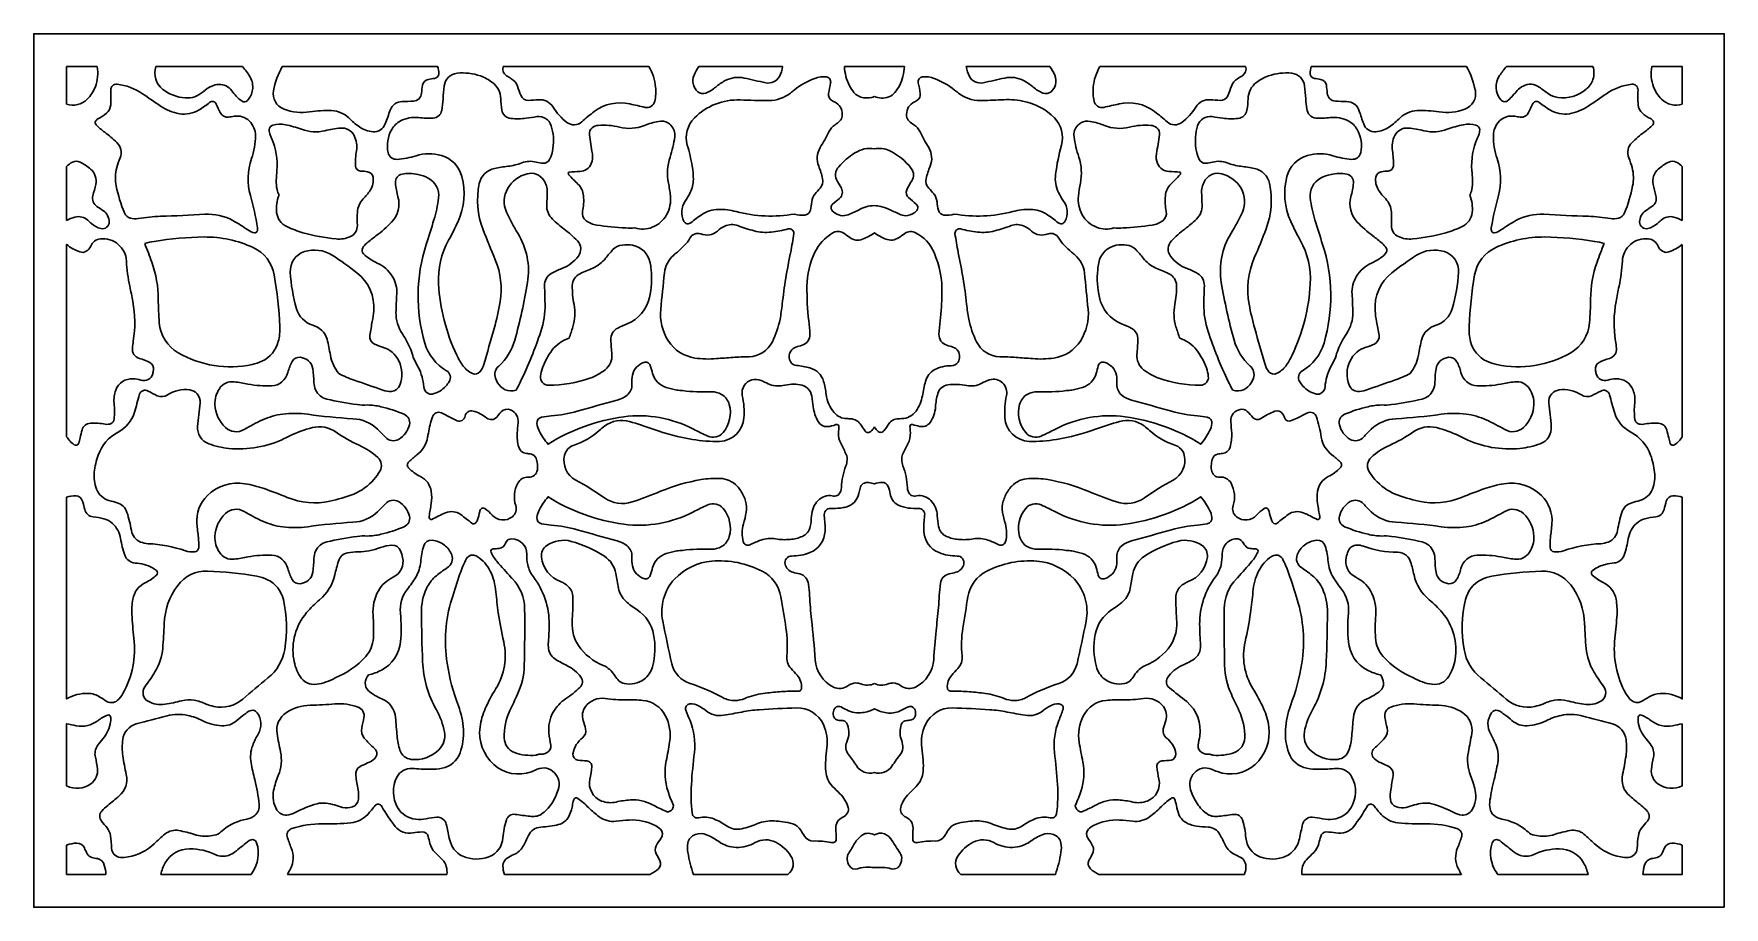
# Model space of a CAD drawing. Header units: centimetres. Extents: x -13.3 to -1.5, y -3.6 to 2.5.
import ezdxf

# ---------------------------------------------------------------- set-up
doc = ezdxf.new("R2010")
doc.units = ezdxf.units.CM
doc.header["$MEASUREMENT"] = 0
doc.layers.add('layer 1', color=7, linetype='Continuous')

msp = doc.modelspace()

# ---------------------------------------------------------------- linework, layer by layer
at = {"layer": 'layer 1', "color": 250, "lineweight": 30}
for points, knots in [([(-1.49953, -3.63616), (-1.49953, -3.63616), (-1.49953, 2.47513), (-1.49953, 2.47513), (-1.49953, 2.47513), (-1.49953, 2.47513), (-13.32779, 2.47513), (-13.32779, 2.47513), (-13.32779, 2.47513), (-13.32779, 2.47513), (-13.32779, -3.63616), (-13.32779, -3.63616), (-13.32779, -3.63616), (-13.32779, -3.63616), (-1.49953, -3.63616), (-1.49953, -3.63616)], [0, 0, 0, 0, 0.2, 0.2, 0.2, 0.2, 0.4, 0.4, 0.4, 0.4, 0.6, 0.6, 0.6, 0.6, 1, 1, 1, 1]), ([(-13.09865, 1.98229), (-13.0475, 1.96608), (-12.99162, 1.97962), (-12.95361, 2.01751), (-12.95361, 2.01751), (-12.92888, 2.04215), (-12.90966, 2.07173), (-12.89719, 2.10433), (-12.89719, 2.10433), (-12.88032, 2.14957), (-12.87606, 2.19852), (-12.88486, 2.24599), (-12.88486, 2.24599), (-12.88486, 2.24599), (-13.09865, 2.24599), (-13.09865, 2.24599), (-13.09865, 2.24599), (-13.09865, 2.24599), (-13.09865, 1.98229), (-13.09865, 1.98229)], [0, 0, 0, 0, 0.16666667, 0.16666667, 0.16666667, 0.16666667, 0.33333333, 0.33333333, 0.33333333, 0.33333333, 0.5, 0.5, 0.5, 0.5, 0.66666667, 0.66666667, 0.66666667, 0.66666667, 1, 1, 1, 1]), ([(-12.47323, 2.24599), (-12.4931, 2.18769), (-12.47361, 2.12327), (-12.42468, 2.08584), (-12.42468, 2.08584), (-12.37943, 2.05121), (-12.32506, 2.03058), (-12.26823, 2.02648), (-12.26823, 2.02648), (-12.22253, 2.02319), (-12.17751, 2.03875), (-12.14364, 2.0696), (-12.14364, 2.0696), (-12.12536, 2.08622), (-12.10454, 2.09982), (-12.08197, 2.10987), (-12.08197, 2.10987), (-12.06667, 2.11667), (-12.05018, 2.12046), (-12.03344, 2.121), (-12.03344, 2.121), (-11.99793, 2.12216), (-11.96412, 2.10567), (-11.94316, 2.07698), (-11.94316, 2.07698), (-11.92331, 2.0498), (-11.89969, 2.0256), (-11.87301, 2.00509), (-11.87301, 2.00509), (-11.86082, 1.99573), (-11.8435, 1.99728), (-11.83319, 2.00868), (-11.83319, 2.00868), (-11.81425, 2.02961), (-11.8018, 2.05557), (-11.79734, 2.08344), (-11.79734, 2.08344), (-11.79241, 2.11432), (-11.79847, 2.14593), (-11.81446, 2.1728), (-11.81446, 2.1728), (-11.83, 2.19893), (-11.84811, 2.22345), (-11.8685, 2.24599), (-11.8685, 2.24599), (-11.8685, 2.24599), (-12.47323, 2.24599), (-12.47323, 2.24599)], [0, 0, 0, 0, 0.07692308, 0.07692308, 0.07692308, 0.07692308, 0.15384615, 0.15384615, 0.15384615, 0.15384615, 0.23076923, 0.23076923, 0.23076923, 0.23076923, 0.30769231, 0.30769231, 0.30769231, 0.30769231, 0.38461538, 0.38461538, 0.38461538, 0.38461538, 0.46153846, 0.46153846, 0.46153846, 0.46153846, 0.53846154, 0.53846154, 0.53846154, 0.53846154, 0.61538462, 0.61538462, 0.61538462, 0.61538462, 0.69230769, 0.69230769, 0.69230769, 0.69230769, 0.76923077, 0.76923077, 0.76923077, 0.76923077, 0.84615385, 0.84615385, 0.84615385, 0.84615385, 1, 1, 1, 1]), ([(-11.58918, 2.24599), (-11.61831, 2.19325), (-11.63899, 2.1363), (-11.65049, 2.07716), (-11.65049, 2.07716), (-11.66128, 2.02157), (-11.63008, 1.96646), (-11.57683, 1.94721), (-11.57683, 1.94721), (-11.51949, 1.92645), (-11.45792, 1.92016), (-11.39756, 1.92891), (-11.39756, 1.92891), (-11.34669, 1.93628), (-11.29527, 1.93917), (-11.24389, 1.93755), (-11.24389, 1.93755), (-11.19893, 1.93615), (-11.15609, 1.91793), (-11.12386, 1.88654), (-11.12386, 1.88654), (-11.10052, 1.86381), (-11.07554, 1.84282), (-11.04912, 1.82376), (-11.04912, 1.82376), (-11.02129, 1.80369), (-10.98844, 1.79179), (-10.95422, 1.78939), (-10.95422, 1.78939), (-10.91691, 1.7868), (-10.88238, 1.80909), (-10.86946, 1.84419), (-10.86946, 1.84419), (-10.85751, 1.87662), (-10.84551, 1.90903), (-10.83345, 1.94143), (-10.83345, 1.94143), (-10.82035, 1.97666), (-10.78703, 2.00035), (-10.74946, 2.00119), (-10.74946, 2.00119), (-10.72324, 2.00177), (-10.69704, 2.00274), (-10.67085, 2.00412), (-10.67085, 2.00412), (-10.64093, 2.0057), (-10.61684, 2.02919), (-10.61458, 2.05907), (-10.61458, 2.05907), (-10.61314, 2.07801), (-10.61096, 2.09689), (-10.60807, 2.11566), (-10.60807, 2.11566), (-10.60487, 2.13638), (-10.58869, 2.15272), (-10.568, 2.15615), (-10.568, 2.15615), (-10.55337, 2.15856), (-10.53872, 2.16082), (-10.52403, 2.16291), (-10.52403, 2.16291), (-10.50739, 2.16528), (-10.49487, 2.17927), (-10.49439, 2.19609), (-10.49439, 2.19609), (-10.4939, 2.21312), (-10.49678, 2.23008), (-10.50286, 2.24599), (-10.50286, 2.24599), (-10.50286, 2.24599), (-11.58918, 2.24599), (-11.58918, 2.24599)], [0, 0, 0, 0, 0.05263158, 0.05263158, 0.05263158, 0.05263158, 0.10526316, 0.10526316, 0.10526316, 0.10526316, 0.15789474, 0.15789474, 0.15789474, 0.15789474, 0.21052632, 0.21052632, 0.21052632, 0.21052632, 0.26315789, 0.26315789, 0.26315789, 0.26315789, 0.31578947, 0.31578947, 0.31578947, 0.31578947, 0.36842105, 0.36842105, 0.36842105, 0.36842105, 0.42105263, 0.42105263, 0.42105263, 0.42105263, 0.47368421, 0.47368421, 0.47368421, 0.47368421, 0.52631579, 0.52631579, 0.52631579, 0.52631579, 0.57894737, 0.57894737, 0.57894737, 0.57894737, 0.63157895, 0.63157895, 0.63157895, 0.63157895, 0.68421053, 0.68421053, 0.68421053, 0.68421053, 0.73684211, 0.73684211, 0.73684211, 0.73684211, 0.78947368, 0.78947368, 0.78947368, 0.78947368, 0.84210526, 0.84210526, 0.84210526, 0.84210526, 0.89473684, 0.89473684, 0.89473684, 0.89473684, 1, 1, 1, 1]), ([(-10.32372, 0.15041), (-10.30655, 0.12812), (-10.28428, 0.11027), (-10.25878, 0.09837), (-10.25878, 0.09837), (-10.24066, 0.08992), (-10.21915, 0.09458), (-10.20618, 0.10981), (-10.20618, 0.10981), (-10.19369, 0.12445), (-10.18447, 0.14157), (-10.17909, 0.16006), (-10.17909, 0.16006), (-10.15461, 0.24419), (-10.13057, 0.32845), (-10.10697, 0.41285), (-10.10697, 0.41285), (-10.08963, 0.47486), (-10.07562, 0.53774), (-10.06501, 0.60125), (-10.06501, 0.60125), (-10.0485, 0.70008), (-10.06025, 0.80151), (-10.09892, 0.89394), (-10.09892, 0.89394), (-10.12815, 0.96382), (-10.15653, 1.03404), (-10.18406, 1.1046), (-10.18406, 1.1046), (-10.22412, 1.20727), (-10.23326, 1.31947), (-10.2104, 1.42728), (-10.2104, 1.42728), (-10.19917, 1.48028), (-10.15758, 1.52163), (-10.10452, 1.53262), (-10.10452, 1.53262), (-10.07321, 1.5391), (-10.04165, 1.54428), (-10.00991, 1.54813), (-10.00991, 1.54813), (-9.97668, 1.55216), (-9.94407, 1.56022), (-9.91279, 1.57214), (-9.91279, 1.57214), (-9.88088, 1.58431), (-9.84596, 1.58624), (-9.81291, 1.57769), (-9.81291, 1.57769), (-9.79651, 1.57345), (-9.77974, 1.57081), (-9.76284, 1.56982), (-9.76284, 1.56982), (-9.74442, 1.56875), (-9.72718, 1.57886), (-9.71914, 1.59547), (-9.71914, 1.59547), (-9.70718, 1.62016), (-9.69908, 1.64652), (-9.69511, 1.67365), (-9.69511, 1.67365), (-9.6874, 1.72658), (-9.69161, 1.78055), (-9.70743, 1.83164), (-9.70743, 1.83164), (-9.72087, 1.87495), (-9.76373, 1.90207), (-9.80862, 1.89557), (-9.80862, 1.89557), (-9.83325, 1.89201), (-9.85789, 1.88849), (-9.88253, 1.885), (-9.88253, 1.885), (-9.91809, 1.88), (-9.95411, 1.87916), (-9.98985, 1.88253), (-9.98985, 1.88253), (-10.0217, 1.88551), (-10.04751, 1.90972), (-10.05259, 1.9413), (-10.05259, 1.9413), (-10.05682, 1.96763), (-10.0593, 1.99422), (-10.06003, 2.02087), (-10.06003, 2.02087), (-10.06127, 2.06599), (-10.08298, 2.10807), (-10.11906, 2.13519), (-10.11906, 2.13519), (-10.14449, 2.15431), (-10.17268, 2.16945), (-10.20267, 2.18008), (-10.20267, 2.18008), (-10.25493, 2.19865), (-10.31068, 2.2052), (-10.36582, 2.19927), (-10.36582, 2.19927), (-10.41277, 2.1942), (-10.45005, 2.15756), (-10.45583, 2.11069), (-10.45583, 2.11069), (-10.45959, 2.08042), (-10.46233, 2.05004), (-10.46408, 2.01959), (-10.46408, 2.01959), (-10.46562, 1.99267), (-10.46875, 1.96585), (-10.47343, 1.9393), (-10.47343, 1.9393), (-10.47866, 1.90957), (-10.50369, 1.88733), (-10.53382, 1.88556), (-10.53382, 1.88556), (-10.56771, 1.88359), (-10.60172, 1.88471), (-10.6354, 1.88889), (-10.6354, 1.88889), (-10.67895, 1.8943), (-10.72307, 1.88604), (-10.76171, 1.86524), (-10.76171, 1.86524), (-10.78748, 1.85138), (-10.80885, 1.83061), (-10.82345, 1.80525), (-10.82345, 1.80525), (-10.85163, 1.7563), (-10.86044, 1.6986), (-10.84814, 1.64347), (-10.84814, 1.64347), (-10.84164, 1.61443), (-10.81491, 1.5945), (-10.78523, 1.59664), (-10.78523, 1.59664), (-10.74031, 1.59984), (-10.69594, 1.60825), (-10.65297, 1.62171), (-10.65297, 1.62171), (-10.59539, 1.63974), (-10.53376, 1.64048), (-10.47576, 1.62387), (-10.47576, 1.62387), (-10.40546, 1.60374), (-10.35095, 1.54797), (-10.33237, 1.47725), (-10.33237, 1.47725), (-10.30474, 1.37199), (-10.31429, 1.26035), (-10.35937, 1.1613), (-10.35937, 1.1613), (-10.37968, 1.11668), (-10.40182, 1.0729), (-10.42572, 1.03008), (-10.42572, 1.03008), (-10.47743, 0.93742), (-10.50172, 0.83201), (-10.49573, 0.72606), (-10.49573, 0.72606), (-10.48594, 0.55297), (-10.44278, 0.38348), (-10.36856, 0.22681), (-10.36856, 0.22681), (-10.35589, 0.20007), (-10.34089, 0.1745), (-10.32372, 0.15041)], [0, 0, 0, 0, 0.02380952, 0.02380952, 0.02380952, 0.02380952, 0.04761905, 0.04761905, 0.04761905, 0.04761905, 0.07142857, 0.07142857, 0.07142857, 0.07142857, 0.0952381, 0.0952381, 0.0952381, 0.0952381, 0.11904762, 0.11904762, 0.11904762, 0.11904762, 0.14285714, 0.14285714, 0.14285714, 0.14285714, 0.16666667, 0.16666667, 0.16666667, 0.16666667, 0.19047619, 0.19047619, 0.19047619, 0.19047619, 0.21428571, 0.21428571, 0.21428571, 0.21428571, 0.23809524, 0.23809524, 0.23809524, 0.23809524, 0.26190476, 0.26190476, 0.26190476, 0.26190476, 0.28571429, 0.28571429, 0.28571429, 0.28571429, 0.30952381, 0.30952381, 0.30952381, 0.30952381, 0.33333333, 0.33333333, 0.33333333, 0.33333333, 0.35714286, 0.35714286, 0.35714286, 0.35714286, 0.38095238, 0.38095238, 0.38095238, 0.38095238, 0.4047619, 0.4047619, 0.4047619, 0.4047619, 0.42857143, 0.42857143, 0.42857143, 0.42857143, 0.45238095, 0.45238095, 0.45238095, 0.45238095, 0.47619048, 0.47619048, 0.47619048, 0.47619048, 0.5, 0.5, 0.5, 0.5, 0.52380952, 0.52380952, 0.52380952, 0.52380952, 0.54761905, 0.54761905, 0.54761905, 0.54761905, 0.57142857, 0.57142857, 0.57142857, 0.57142857, 0.5952381, 0.5952381, 0.5952381, 0.5952381, 0.61904762, 0.61904762, 0.61904762, 0.61904762, 0.64285714, 0.64285714, 0.64285714, 0.64285714, 0.66666667, 0.66666667, 0.66666667, 0.66666667, 0.69047619, 0.69047619, 0.69047619, 0.69047619, 0.71428571, 0.71428571, 0.71428571, 0.71428571, 0.73809524, 0.73809524, 0.73809524, 0.73809524, 0.76190476, 0.76190476, 0.76190476, 0.76190476, 0.78571429, 0.78571429, 0.78571429, 0.78571429, 0.80952381, 0.80952381, 0.80952381, 0.80952381, 0.83333333, 0.83333333, 0.83333333, 0.83333333, 0.85714286, 0.85714286, 0.85714286, 0.85714286, 0.88095238, 0.88095238, 0.88095238, 0.88095238, 0.9047619, 0.9047619, 0.9047619, 0.9047619, 0.92857143, 0.92857143, 0.92857143, 0.92857143, 0.95238095, 0.95238095, 0.95238095, 0.95238095, 1, 1, 1, 1]), ([(-10.04339, 2.24599), (-10.04339, 2.24599), (-9.0236, 2.24599), (-9.0236, 2.24599), (-9.0236, 2.24599), (-8.99747, 2.20188), (-8.98147, 2.1525), (-8.97676, 2.10144), (-8.97676, 2.10144), (-8.97376, 2.0687), (-8.97573, 2.03569), (-8.98263, 2.00355), (-8.98263, 2.00355), (-8.98578, 1.98885), (-8.99466, 1.97601), (-9.0073, 1.96788), (-9.0073, 1.96788), (-9.01995, 1.95975), (-9.03539, 1.95702), (-9.05007, 1.96027), (-9.05007, 1.96027), (-9.08588, 1.96821), (-9.12165, 1.97635), (-9.15738, 1.98467), (-9.15738, 1.98467), (-9.24408, 2.00486), (-9.3352, 1.98536), (-9.406, 1.9314), (-9.406, 1.9314), (-9.43632, 1.90831), (-9.46571, 1.88403), (-9.49412, 1.85862), (-9.49412, 1.85862), (-9.52306, 1.83271), (-9.56641, 1.83118), (-9.59716, 1.85491), (-9.59716, 1.85491), (-9.63563, 1.88464), (-9.66847, 1.921), (-9.69414, 1.96228), (-9.69414, 1.96228), (-9.71609, 1.99756), (-9.75591, 2.01754), (-9.7973, 2.01399), (-9.7973, 2.01399), (-9.81958, 2.01208), (-9.84189, 2.0104), (-9.86421, 2.00894), (-9.86421, 2.00894), (-9.88894, 2.00731), (-9.91185, 2.02201), (-9.92072, 2.04514), (-9.92072, 2.04514), (-9.92877, 2.06615), (-9.9365, 2.08729), (-9.9439, 2.10853), (-9.9439, 2.10853), (-9.95153, 2.13043), (-9.96657, 2.14896), (-9.98644, 2.16092), (-9.98644, 2.16092), (-9.99777, 2.16774), (-10.009, 2.17471), (-10.02013, 2.18184), (-10.02013, 2.18184), (-10.04148, 2.1955), (-10.05101, 2.22181), (-10.04339, 2.24599)], [0, 0, 0, 0, 0.05555556, 0.05555556, 0.05555556, 0.05555556, 0.11111111, 0.11111111, 0.11111111, 0.11111111, 0.16666667, 0.16666667, 0.16666667, 0.16666667, 0.22222222, 0.22222222, 0.22222222, 0.22222222, 0.27777778, 0.27777778, 0.27777778, 0.27777778, 0.33333333, 0.33333333, 0.33333333, 0.33333333, 0.38888889, 0.38888889, 0.38888889, 0.38888889, 0.44444444, 0.44444444, 0.44444444, 0.44444444, 0.5, 0.5, 0.5, 0.5, 0.55555556, 0.55555556, 0.55555556, 0.55555556, 0.61111111, 0.61111111, 0.61111111, 0.61111111, 0.66666667, 0.66666667, 0.66666667, 0.66666667, 0.72222222, 0.72222222, 0.72222222, 0.72222222, 0.77777778, 0.77777778, 0.77777778, 0.77777778, 0.83333333, 0.83333333, 0.83333333, 0.83333333, 0.88888889, 0.88888889, 0.88888889, 0.88888889, 1, 1, 1, 1]), ([(-8.00464, 1.21366), (-7.98137, 1.2061), (-7.95678, 1.20357), (-7.93246, 1.20622), (-7.93246, 1.20622), (-7.91356, 1.20828), (-7.89802, 1.22198), (-7.89363, 1.24048), (-7.89363, 1.24048), (-7.88899, 1.26), (-7.88568, 1.27981), (-7.88371, 1.29978), (-7.88371, 1.29978), (-7.8817, 1.32016), (-7.87371, 1.3395), (-7.86076, 1.35536), (-7.86076, 1.35536), (-7.84984, 1.36871), (-7.8384, 1.38164), (-7.82646, 1.39409), (-7.82646, 1.39409), (-7.80927, 1.41204), (-7.80229, 1.43742), (-7.80788, 1.46164), (-7.80788, 1.46164), (-7.81471, 1.4913), (-7.82395, 1.52036), (-7.83549, 1.54853), (-7.83549, 1.54853), (-7.85296, 1.59116), (-7.84916, 1.63959), (-7.82527, 1.67897), (-7.82527, 1.67897), (-7.80353, 1.71481), (-7.78333, 1.75155), (-7.76474, 1.78911), (-7.76474, 1.78911), (-7.75481, 1.80916), (-7.73969, 1.82621), (-7.72097, 1.83847), (-7.72097, 1.83847), (-7.70981, 1.84578), (-7.69925, 1.85396), (-7.68938, 1.86293), (-7.68938, 1.86293), (-7.67921, 1.8722), (-7.67273, 1.88482), (-7.67116, 1.89849), (-7.67116, 1.89849), (-7.66908, 1.91644), (-7.67154, 1.93462), (-7.6783, 1.95137), (-7.6783, 1.95137), (-7.68514, 1.96833), (-7.6975, 1.98249), (-7.71338, 1.99156), (-7.71338, 1.99156), (-7.72335, 1.99727), (-7.73331, 2.00298), (-7.74326, 2.0087), (-7.74326, 2.0087), (-7.76037, 2.01853), (-7.76965, 2.03791), (-7.76663, 2.05741), (-7.76663, 2.05741), (-7.7627, 2.08265), (-7.75794, 2.10775), (-7.75235, 2.13268), (-7.75235, 2.13268), (-7.75023, 2.14216), (-7.75228, 2.1521), (-7.75799, 2.15997), (-7.75799, 2.15997), (-7.7637, 2.16784), (-7.77245, 2.17287), (-7.78213, 2.1738), (-7.78213, 2.1738), (-7.80983, 2.17647), (-7.83776, 2.17276), (-7.86379, 2.16294), (-7.86379, 2.16294), (-7.9155, 2.14342), (-7.96384, 2.11596), (-8.00708, 2.08154), (-8.00708, 2.08154), (-8.01574, 2.07465), (-8.02442, 2.06777), (-8.03311, 2.06092), (-8.03311, 2.06092), (-8.07616, 2.02699), (-8.1294, 2.00852), (-8.18421, 2.00848), (-8.18421, 2.00848), (-8.25122, 2.00845), (-8.31823, 2.00978), (-8.38519, 2.01248), (-8.38519, 2.01248), (-8.50486, 2.01729), (-8.62098, 1.97168), (-8.70533, 1.88666), (-8.70533, 1.88666), (-8.75479, 1.8368), (-8.77372, 1.76432), (-8.75488, 1.69666), (-8.75488, 1.69666), (-8.74124, 1.64763), (-8.7298, 1.598), (-8.72061, 1.54794), (-8.72061, 1.54794), (-8.71497, 1.51733), (-8.71231, 1.48624), (-8.71269, 1.45512), (-8.71269, 1.45512), (-8.71307, 1.42369), (-8.72044, 1.39273), (-8.73425, 1.36449), (-8.73425, 1.36449), (-8.7445, 1.34356), (-8.75641, 1.32349), (-8.76986, 1.30445), (-8.76986, 1.30445), (-8.79937, 1.26267), (-8.80288, 1.20788), (-8.77886, 1.16271), (-8.77886, 1.16271), (-8.77433, 1.1542), (-8.76621, 1.14819), (-8.75676, 1.14634), (-8.75676, 1.14634), (-8.7473, 1.1445), (-8.73757, 1.14696), (-8.73017, 1.15313), (-8.73017, 1.15313), (-8.70639, 1.17291), (-8.6817, 1.19156), (-8.65617, 1.20902), (-8.65617, 1.20902), (-8.62105, 1.23303), (-8.57959, 1.2461), (-8.53706, 1.24659), (-8.53706, 1.24659), (-8.49524, 1.24707), (-8.45354, 1.2419), (-8.41311, 1.23121), (-8.41311, 1.23121), (-8.34662, 1.21363), (-8.27841, 1.20343), (-8.20969, 1.2008), (-8.20969, 1.2008), (-8.141, 1.19817), (-8.07223, 1.20254), (-8.00442, 1.21384), (-8.00442, 1.21384), (-8.00442, 1.21384), (-8.00464, 1.21366), (-8.00464, 1.21366)], [0, 0, 0, 0, 0.025, 0.025, 0.025, 0.025, 0.05, 0.05, 0.05, 0.05, 0.075, 0.075, 0.075, 0.075, 0.1, 0.1, 0.1, 0.1, 0.125, 0.125, 0.125, 0.125, 0.15, 0.15, 0.15, 0.15, 0.175, 0.175, 0.175, 0.175, 0.2, 0.2, 0.2, 0.2, 0.225, 0.225, 0.225, 0.225, 0.25, 0.25, 0.25, 0.25, 0.275, 0.275, 0.275, 0.275, 0.3, 0.3, 0.3, 0.3, 0.325, 0.325, 0.325, 0.325, 0.35, 0.35, 0.35, 0.35, 0.375, 0.375, 0.375, 0.375, 0.4, 0.4, 0.4, 0.4, 0.425, 0.425, 0.425, 0.425, 0.45, 0.45, 0.45, 0.45, 0.475, 0.475, 0.475, 0.475, 0.5, 0.5, 0.5, 0.5, 0.525, 0.525, 0.525, 0.525, 0.55, 0.55, 0.55, 0.55, 0.575, 0.575, 0.575, 0.575, 0.6, 0.6, 0.6, 0.6, 0.625, 0.625, 0.625, 0.625, 0.65, 0.65, 0.65, 0.65, 0.675, 0.675, 0.675, 0.675, 0.7, 0.7, 0.7, 0.7, 0.725, 0.725, 0.725, 0.725, 0.75, 0.75, 0.75, 0.75, 0.775, 0.775, 0.775, 0.775, 0.8, 0.8, 0.8, 0.8, 0.825, 0.825, 0.825, 0.825, 0.85, 0.85, 0.85, 0.85, 0.875, 0.875, 0.875, 0.875, 0.9, 0.9, 0.9, 0.9, 0.925, 0.925, 0.925, 0.925, 0.95, 0.95, 0.95, 0.95, 1, 1, 1, 1]), ([(-8.67409, 2.24599), (-8.67409, 2.24599), (-8.08867, 2.24599), (-8.08867, 2.24599), (-8.08867, 2.24599), (-8.0916, 2.22153), (-8.09912, 2.19784), (-8.11085, 2.17617), (-8.11085, 2.17617), (-8.12929, 2.14208), (-8.16806, 2.12425), (-8.20596, 2.13236), (-8.20596, 2.13236), (-8.25643, 2.14319), (-8.30683, 2.15427), (-8.35719, 2.16562), (-8.35719, 2.16562), (-8.40203, 2.17572), (-8.44898, 2.1694), (-8.48955, 2.14777), (-8.48955, 2.14777), (-8.51333, 2.13512), (-8.53567, 2.11993), (-8.55616, 2.10245), (-8.55616, 2.10245), (-8.57673, 2.08492), (-8.6, 2.07083), (-8.62507, 2.06072), (-8.62507, 2.06072), (-8.64418, 2.05301), (-8.66601, 2.05666), (-8.68159, 2.07014), (-8.68159, 2.07014), (-8.69634, 2.0829), (-8.70701, 2.09973), (-8.71227, 2.11852), (-8.71227, 2.11852), (-8.71861, 2.14106), (-8.71692, 2.16511), (-8.70752, 2.18655), (-8.70752, 2.18655), (-8.69837, 2.20742), (-8.68717, 2.22733), (-8.67409, 2.24599)], [0, 0, 0, 0, 0.08333333, 0.08333333, 0.08333333, 0.08333333, 0.16666667, 0.16666667, 0.16666667, 0.16666667, 0.25, 0.25, 0.25, 0.25, 0.33333333, 0.33333333, 0.33333333, 0.33333333, 0.41666667, 0.41666667, 0.41666667, 0.41666667, 0.5, 0.5, 0.5, 0.5, 0.58333333, 0.58333333, 0.58333333, 0.58333333, 0.66666667, 0.66666667, 0.66666667, 0.66666667, 0.75, 0.75, 0.75, 0.75, 0.83333333, 0.83333333, 0.83333333, 0.83333333, 1, 1, 1, 1]), ([(-7.44567, 2.24599), (-7.44567, 2.24599), (-7.23631, 2.24599), (-7.23631, 2.24599), (-7.23631, 2.24599), (-7.23753, 2.1992), (-7.24942, 2.1533), (-7.27105, 2.11179), (-7.27105, 2.11179), (-7.27985, 2.09516), (-7.29042, 2.07953), (-7.30257, 2.06515), (-7.30257, 2.06515), (-7.32599, 2.03745), (-7.36134, 2.02268), (-7.39751, 2.02547), (-7.39751, 2.02547), (-7.41396, 2.02674), (-7.43016, 2.03022), (-7.44567, 2.03581), (-7.44567, 2.03581), (-7.47002, 2.02703), (-7.49615, 2.02436), (-7.52177, 2.02803), (-7.52177, 2.02803), (-7.54786, 2.03175), (-7.57168, 2.04494), (-7.5887, 2.06505), (-7.5887, 2.06505), (-7.60089, 2.07945), (-7.6115, 2.09512), (-7.62034, 2.11179), (-7.62034, 2.11179), (-7.64192, 2.15332), (-7.65379, 2.19922), (-7.65505, 2.24599), (-7.65505, 2.24599), (-7.65505, 2.24599), (-7.44567, 2.24599), (-7.44567, 2.24599)], [0, 0, 0, 0, 0.09090909, 0.09090909, 0.09090909, 0.09090909, 0.18181818, 0.18181818, 0.18181818, 0.18181818, 0.27272727, 0.27272727, 0.27272727, 0.27272727, 0.36363636, 0.36363636, 0.36363636, 0.36363636, 0.45454545, 0.45454545, 0.45454545, 0.45454545, 0.54545455, 0.54545455, 0.54545455, 0.54545455, 0.63636364, 0.63636364, 0.63636364, 0.63636364, 0.72727273, 0.72727273, 0.72727273, 0.72727273, 0.81818182, 0.81818182, 0.81818182, 0.81818182, 1, 1, 1, 1]), ([(-6.88667, 1.21366), (-6.90996, 1.20611), (-6.9346, 1.20358), (-6.95894, 1.20624), (-6.95894, 1.20624), (-6.9778, 1.20829), (-6.99333, 1.22202), (-6.99772, 1.24048), (-6.99772, 1.24048), (-7.00235, 1.26), (-7.00566, 1.27981), (-7.00762, 1.29978), (-7.00762, 1.29978), (-7.00962, 1.32017), (-7.0176, 1.3395), (-7.03058, 1.35536), (-7.03058, 1.35536), (-7.0415, 1.36871), (-7.05294, 1.38163), (-7.06488, 1.39409), (-7.06488, 1.39409), (-7.08207, 1.41202), (-7.08906, 1.43743), (-7.08348, 1.46164), (-7.08348, 1.46164), (-7.07664, 1.4913), (-7.0674, 1.52037), (-7.05585, 1.54854), (-7.05585, 1.54854), (-7.03836, 1.59119), (-7.04214, 1.63957), (-7.06607, 1.67898), (-7.06607, 1.67898), (-7.08781, 1.71479), (-7.108, 1.75153), (-7.12657, 1.78909), (-7.12657, 1.78909), (-7.1365, 1.80917), (-7.15162, 1.82621), (-7.17037, 1.83847), (-7.17037, 1.83847), (-7.18153, 1.84577), (-7.19209, 1.85395), (-7.20196, 1.86293), (-7.20196, 1.86293), (-7.21212, 1.87219), (-7.21859, 1.88483), (-7.22019, 1.89849), (-7.22019, 1.89849), (-7.22227, 1.91644), (-7.21982, 1.93462), (-7.21306, 1.95137), (-7.21306, 1.95137), (-7.20622, 1.96833), (-7.19385, 1.9825), (-7.17797, 1.99157), (-7.17797, 1.99157), (-7.16802, 1.99726), (-7.15807, 2.00296), (-7.14812, 2.00868), (-7.14812, 2.00868), (-7.131, 2.01853), (-7.1217, 2.03789), (-7.12474, 2.05741), (-7.12474, 2.05741), (-7.12866, 2.08265), (-7.13342, 2.10776), (-7.13899, 2.13268), (-7.13899, 2.13268), (-7.14111, 2.14215), (-7.13908, 2.15208), (-7.13339, 2.15994), (-7.13339, 2.15994), (-7.1277, 2.1678), (-7.11885, 2.17285), (-7.10919, 2.1738), (-7.10919, 2.1738), (-7.08151, 2.17647), (-7.05356, 2.17275), (-7.02754, 2.16294), (-7.02754, 2.16294), (-6.97583, 2.14342), (-6.92748, 2.11596), (-6.88424, 2.08154), (-6.88424, 2.08154), (-6.87559, 2.07465), (-6.86692, 2.06778), (-6.85824, 2.06094), (-6.85824, 2.06094), (-6.81517, 2.027), (-6.76198, 2.00852), (-6.70714, 2.00849), (-6.70714, 2.00849), (-6.65737, 2.00846), (-6.60761, 2.01005), (-6.55794, 2.01328), (-6.55794, 2.01328), (-6.50811, 2.01653), (-6.45805, 2.0136), (-6.40893, 2.00456), (-6.40893, 2.00456), (-6.32448, 1.989), (-6.24676, 1.94795), (-6.1863, 1.88697), (-6.1863, 1.88697), (-6.13663, 1.8369), (-6.11766, 1.76394), (-6.13658, 1.69599), (-6.13658, 1.69599), (-6.15526, 1.62896), (-6.1691, 1.56067), (-6.178, 1.49165), (-6.178, 1.49165), (-6.18361, 1.44812), (-6.17634, 1.40393), (-6.15707, 1.36449), (-6.15707, 1.36449), (-6.14684, 1.34362), (-6.13495, 1.32359), (-6.12153, 1.30461), (-6.12153, 1.30461), (-6.09194, 1.26281), (-6.08848, 1.20784), (-6.11254, 1.16263), (-6.11254, 1.16263), (-6.11704, 1.15417), (-6.1251, 1.14819), (-6.13451, 1.14632), (-6.13451, 1.14632), (-6.14391, 1.14447), (-6.15369, 1.14698), (-6.16107, 1.15309), (-6.16107, 1.15309), (-6.18489, 1.17288), (-6.20962, 1.19154), (-6.23518, 1.20902), (-6.23518, 1.20902), (-6.27031, 1.23303), (-6.31173, 1.2461), (-6.35428, 1.24659), (-6.35428, 1.24659), (-6.3961, 1.24707), (-6.43778, 1.2419), (-6.47821, 1.23121), (-6.47821, 1.23121), (-6.54469, 1.21363), (-6.61291, 1.20343), (-6.68162, 1.2008), (-6.68162, 1.2008), (-6.75031, 1.19817), (-6.81909, 1.20254), (-6.88689, 1.21384), (-6.88689, 1.21384), (-6.88689, 1.21384), (-6.88667, 1.21366), (-6.88667, 1.21366)], [0, 0, 0, 0, 0.025, 0.025, 0.025, 0.025, 0.05, 0.05, 0.05, 0.05, 0.075, 0.075, 0.075, 0.075, 0.1, 0.1, 0.1, 0.1, 0.125, 0.125, 0.125, 0.125, 0.15, 0.15, 0.15, 0.15, 0.175, 0.175, 0.175, 0.175, 0.2, 0.2, 0.2, 0.2, 0.225, 0.225, 0.225, 0.225, 0.25, 0.25, 0.25, 0.25, 0.275, 0.275, 0.275, 0.275, 0.3, 0.3, 0.3, 0.3, 0.325, 0.325, 0.325, 0.325, 0.35, 0.35, 0.35, 0.35, 0.375, 0.375, 0.375, 0.375, 0.4, 0.4, 0.4, 0.4, 0.425, 0.425, 0.425, 0.425, 0.45, 0.45, 0.45, 0.45, 0.475, 0.475, 0.475, 0.475, 0.5, 0.5, 0.5, 0.5, 0.525, 0.525, 0.525, 0.525, 0.55, 0.55, 0.55, 0.55, 0.575, 0.575, 0.575, 0.575, 0.6, 0.6, 0.6, 0.6, 0.625, 0.625, 0.625, 0.625, 0.65, 0.65, 0.65, 0.65, 0.675, 0.675, 0.675, 0.675, 0.7, 0.7, 0.7, 0.7, 0.725, 0.725, 0.725, 0.725, 0.75, 0.75, 0.75, 0.75, 0.775, 0.775, 0.775, 0.775, 0.8, 0.8, 0.8, 0.8, 0.825, 0.825, 0.825, 0.825, 0.85, 0.85, 0.85, 0.85, 0.875, 0.875, 0.875, 0.875, 0.9, 0.9, 0.9, 0.9, 0.925, 0.925, 0.925, 0.925, 0.95, 0.95, 0.95, 0.95, 1, 1, 1, 1]), ([(-6.21726, 2.24599), (-6.21726, 2.24599), (-6.80267, 2.24599), (-6.80267, 2.24599), (-6.80267, 2.24599), (-6.79975, 2.22158), (-6.79225, 2.19794), (-6.78058, 2.1763), (-6.78058, 2.1763), (-6.76212, 2.14213), (-6.72338, 2.12422), (-6.68541, 2.13237), (-6.68541, 2.13237), (-6.63493, 2.14319), (-6.58451, 2.15427), (-6.53414, 2.16562), (-6.53414, 2.16562), (-6.48932, 2.17572), (-6.44233, 2.16938), (-6.40179, 2.14777), (-6.40179, 2.14777), (-6.37802, 2.13512), (-6.35568, 2.11992), (-6.33518, 2.10245), (-6.33518, 2.10245), (-6.31461, 2.08492), (-6.29134, 2.07083), (-6.26627, 2.06072), (-6.26627, 2.06072), (-6.24715, 2.05301), (-6.22535, 2.05663), (-6.20977, 2.07014), (-6.20977, 2.07014), (-6.19501, 2.08291), (-6.18435, 2.09973), (-6.17908, 2.11852), (-6.17908, 2.11852), (-6.17276, 2.14107), (-6.17444, 2.1651), (-6.18385, 2.18654), (-6.18385, 2.18654), (-6.193, 2.20742), (-6.20419, 2.22732), (-6.21726, 2.24599)], [0, 0, 0, 0, 0.08333333, 0.08333333, 0.08333333, 0.08333333, 0.16666667, 0.16666667, 0.16666667, 0.16666667, 0.25, 0.25, 0.25, 0.25, 0.33333333, 0.33333333, 0.33333333, 0.33333333, 0.41666667, 0.41666667, 0.41666667, 0.41666667, 0.5, 0.5, 0.5, 0.5, 0.58333333, 0.58333333, 0.58333333, 0.58333333, 0.66666667, 0.66666667, 0.66666667, 0.66666667, 0.75, 0.75, 0.75, 0.75, 0.83333333, 0.83333333, 0.83333333, 0.83333333, 1, 1, 1, 1]), ([(-4.84797, 2.24599), (-4.84797, 2.24599), (-5.86776, 2.24599), (-5.86776, 2.24599), (-5.86776, 2.24599), (-5.89391, 2.20188), (-5.90989, 2.15251), (-5.91455, 2.10144), (-5.91455, 2.10144), (-5.91756, 2.06867), (-5.91558, 2.03565), (-5.90865, 2.00348), (-5.90865, 2.00348), (-5.90547, 1.98877), (-5.89656, 1.97594), (-5.88389, 1.96783), (-5.88389, 1.96783), (-5.87121, 1.95972), (-5.8559, 1.95698), (-5.84121, 1.96025), (-5.84121, 1.96025), (-5.8054, 1.96821), (-5.76963, 1.97636), (-5.7339, 1.98467), (-5.7339, 1.98467), (-5.64728, 2.00485), (-5.55609, 1.98528), (-5.48533, 1.9314), (-5.48533, 1.9314), (-5.45502, 1.90829), (-5.42562, 1.88401), (-5.3972, 1.85861), (-5.3972, 1.85861), (-5.36819, 1.83271), (-5.32489, 1.83115), (-5.29414, 1.85495), (-5.29414, 1.85495), (-5.25568, 1.88469), (-5.22286, 1.92103), (-5.19719, 1.9623), (-5.19719, 1.9623), (-5.17527, 1.99755), (-5.13539, 2.01751), (-5.09404, 2.01399), (-5.09404, 2.01399), (-5.07175, 2.01208), (-5.04944, 2.0104), (-5.02712, 2.00894), (-5.02712, 2.00894), (-5.00237, 2.00732), (-4.97946, 2.02198), (-4.9706, 2.04514), (-4.9706, 2.04514), (-4.96255, 2.06615), (-4.95483, 2.08728), (-4.94743, 2.10852), (-4.94743, 2.10852), (-4.9398, 2.13041), (-4.92475, 2.14896), (-4.90489, 2.16092), (-4.90489, 2.16092), (-4.89354, 2.16776), (-4.88228, 2.17476), (-4.87113, 2.1819), (-4.87113, 2.1819), (-4.84979, 2.19558), (-4.84029, 2.22185), (-4.84797, 2.24599)], [0, 0, 0, 0, 0.05555556, 0.05555556, 0.05555556, 0.05555556, 0.11111111, 0.11111111, 0.11111111, 0.11111111, 0.16666667, 0.16666667, 0.16666667, 0.16666667, 0.22222222, 0.22222222, 0.22222222, 0.22222222, 0.27777778, 0.27777778, 0.27777778, 0.27777778, 0.33333333, 0.33333333, 0.33333333, 0.33333333, 0.38888889, 0.38888889, 0.38888889, 0.38888889, 0.44444444, 0.44444444, 0.44444444, 0.44444444, 0.5, 0.5, 0.5, 0.5, 0.55555556, 0.55555556, 0.55555556, 0.55555556, 0.61111111, 0.61111111, 0.61111111, 0.61111111, 0.66666667, 0.66666667, 0.66666667, 0.66666667, 0.72222222, 0.72222222, 0.72222222, 0.72222222, 0.77777778, 0.77777778, 0.77777778, 0.77777778, 0.83333333, 0.83333333, 0.83333333, 0.83333333, 0.88888889, 0.88888889, 0.88888889, 0.88888889, 1, 1, 1, 1]), ([(-4.56761, 0.15041), (-4.5848, 0.12813), (-4.60707, 0.11029), (-4.63256, 0.09838), (-4.63256, 0.09838), (-4.65066, 0.08992), (-4.67219, 0.09461), (-4.68516, 0.10981), (-4.68516, 0.10981), (-4.69763, 0.12445), (-4.70687, 0.14159), (-4.71225, 0.16006), (-4.71225, 0.16006), (-4.73671, 0.2442), (-4.76075, 0.32846), (-4.78435, 0.41285), (-4.78435, 0.41285), (-4.79998, 0.46872), (-4.81316, 0.52526), (-4.82384, 0.58229), (-4.82384, 0.58229), (-4.84434, 0.69169), (-4.83168, 0.80476), (-4.78754, 0.90694), (-4.78754, 0.90694), (-4.75838, 0.97442), (-4.73082, 1.04258), (-4.70487, 1.11136), (-4.70487, 1.11136), (-4.66684, 1.21223), (-4.65853, 1.32183), (-4.68094, 1.42728), (-4.68094, 1.42728), (-4.69223, 1.48031), (-4.73373, 1.52163), (-4.78683, 1.53262), (-4.78683, 1.53262), (-4.81814, 1.5391), (-4.8497, 1.54428), (-4.88143, 1.54813), (-4.88143, 1.54813), (-4.91465, 1.55216), (-4.94727, 1.56023), (-4.97854, 1.57214), (-4.97854, 1.57214), (-5.01047, 1.5843), (-5.04536, 1.58625), (-5.07843, 1.57769), (-5.07843, 1.57769), (-5.09483, 1.57345), (-5.1116, 1.57081), (-5.1285, 1.56982), (-5.1285, 1.56982), (-5.14692, 1.56873), (-5.16418, 1.57887), (-5.17222, 1.59547), (-5.17222, 1.59547), (-5.18416, 1.62016), (-5.19226, 1.64652), (-5.19623, 1.67365), (-5.19623, 1.67365), (-5.20395, 1.72655), (-5.19975, 1.78053), (-5.18395, 1.8316), (-5.18395, 1.8316), (-5.17057, 1.87488), (-5.12763, 1.90199), (-5.08279, 1.89556), (-5.08279, 1.89556), (-5.05813, 1.89201), (-5.03347, 1.88849), (-5.0088, 1.885), (-5.0088, 1.885), (-4.97324, 1.87999), (-4.93721, 1.87916), (-4.90145, 1.88255), (-4.90145, 1.88255), (-4.86958, 1.88556), (-4.8438, 1.9097), (-4.83875, 1.9413), (-4.83875, 1.9413), (-4.83453, 1.96764), (-4.83204, 1.99422), (-4.83131, 2.02087), (-4.83131, 2.02087), (-4.83008, 2.06597), (-4.80833, 2.10807), (-4.77228, 2.13518), (-4.77228, 2.13518), (-4.74685, 2.1543), (-4.71865, 2.16944), (-4.68867, 2.18008), (-4.68867, 2.18008), (-4.63643, 2.19863), (-4.58066, 2.2052), (-4.52555, 2.19927), (-4.52555, 2.19927), (-4.47863, 2.19425), (-4.44134, 2.15752), (-4.4355, 2.1107), (-4.4355, 2.1107), (-4.43174, 2.08043), (-4.42899, 2.05004), (-4.42724, 2.01959), (-4.42724, 2.01959), (-4.4259, 1.99609), (-4.42342, 1.97267), (-4.41982, 1.9494), (-4.41982, 1.9494), (-4.41735, 1.93351), (-4.41048, 1.91864), (-4.39995, 1.90647), (-4.39995, 1.90647), (-4.38921, 1.89405), (-4.37391, 1.88651), (-4.35752, 1.88556), (-4.35752, 1.88556), (-4.32373, 1.88361), (-4.28983, 1.88473), (-4.25624, 1.88891), (-4.25624, 1.88891), (-4.21261, 1.89436), (-4.16834, 1.88608), (-4.12962, 1.86525), (-4.12962, 1.86525), (-4.10386, 1.85139), (-4.08247, 1.83061), (-4.06788, 1.80525), (-4.06788, 1.80525), (-4.0397, 1.75633), (-4.0309, 1.69858), (-4.04321, 1.64347), (-4.04321, 1.64347), (-4.04969, 1.61445), (-4.07648, 1.59453), (-4.10613, 1.59664), (-4.10613, 1.59664), (-4.15103, 1.59984), (-4.1954, 1.60825), (-4.23835, 1.6217), (-4.23835, 1.6217), (-4.29594, 1.63973), (-4.35753, 1.64049), (-4.41554, 1.62388), (-4.41554, 1.62388), (-4.48586, 1.60372), (-4.54033, 1.5481), (-4.55892, 1.47735), (-4.55892, 1.47735), (-4.5866, 1.37202), (-4.57711, 1.26043), (-4.53198, 1.1613), (-4.53198, 1.1613), (-4.51167, 1.11667), (-4.48953, 1.0729), (-4.46563, 1.03007), (-4.46563, 1.03007), (-4.41391, 0.93745), (-4.38963, 0.83197), (-4.39562, 0.72606), (-4.39562, 0.72606), (-4.40539, 0.55304), (-4.44858, 0.38349), (-4.52274, 0.22686), (-4.52274, 0.22686), (-4.53542, 0.20011), (-4.55043, 0.17452), (-4.56761, 0.15041)], [0, 0, 0, 0, 0.02325581, 0.02325581, 0.02325581, 0.02325581, 0.04651163, 0.04651163, 0.04651163, 0.04651163, 0.06976744, 0.06976744, 0.06976744, 0.06976744, 0.09302326, 0.09302326, 0.09302326, 0.09302326, 0.11627907, 0.11627907, 0.11627907, 0.11627907, 0.13953488, 0.13953488, 0.13953488, 0.13953488, 0.1627907, 0.1627907, 0.1627907, 0.1627907, 0.18604651, 0.18604651, 0.18604651, 0.18604651, 0.20930233, 0.20930233, 0.20930233, 0.20930233, 0.23255814, 0.23255814, 0.23255814, 0.23255814, 0.25581395, 0.25581395, 0.25581395, 0.25581395, 0.27906977, 0.27906977, 0.27906977, 0.27906977, 0.30232558, 0.30232558, 0.30232558, 0.30232558, 0.3255814, 0.3255814, 0.3255814, 0.3255814, 0.34883721, 0.34883721, 0.34883721, 0.34883721, 0.37209302, 0.37209302, 0.37209302, 0.37209302, 0.39534884, 0.39534884, 0.39534884, 0.39534884, 0.41860465, 0.41860465, 0.41860465, 0.41860465, 0.44186047, 0.44186047, 0.44186047, 0.44186047, 0.46511628, 0.46511628, 0.46511628, 0.46511628, 0.48837209, 0.48837209, 0.48837209, 0.48837209, 0.51162791, 0.51162791, 0.51162791, 0.51162791, 0.53488372, 0.53488372, 0.53488372, 0.53488372, 0.55813953, 0.55813953, 0.55813953, 0.55813953, 0.58139535, 0.58139535, 0.58139535, 0.58139535, 0.60465116, 0.60465116, 0.60465116, 0.60465116, 0.62790698, 0.62790698, 0.62790698, 0.62790698, 0.65116279, 0.65116279, 0.65116279, 0.65116279, 0.6744186, 0.6744186, 0.6744186, 0.6744186, 0.69767442, 0.69767442, 0.69767442, 0.69767442, 0.72093023, 0.72093023, 0.72093023, 0.72093023, 0.74418605, 0.74418605, 0.74418605, 0.74418605, 0.76744186, 0.76744186, 0.76744186, 0.76744186, 0.79069767, 0.79069767, 0.79069767, 0.79069767, 0.81395349, 0.81395349, 0.81395349, 0.81395349, 0.8372093, 0.8372093, 0.8372093, 0.8372093, 0.86046512, 0.86046512, 0.86046512, 0.86046512, 0.88372093, 0.88372093, 0.88372093, 0.88372093, 0.90697674, 0.90697674, 0.90697674, 0.90697674, 0.93023256, 0.93023256, 0.93023256, 0.93023256, 0.95348837, 0.95348837, 0.95348837, 0.95348837, 1, 1, 1, 1]), ([(-3.30217, 2.24599), (-3.27306, 2.19326), (-3.25237, 2.13629), (-3.24085, 2.07716), (-3.24085, 2.07716), (-3.23002, 2.02165), (-3.26132, 1.96649), (-3.31449, 1.94721), (-3.31449, 1.94721), (-3.37182, 1.92645), (-3.43342, 1.92016), (-3.49377, 1.92891), (-3.49377, 1.92891), (-3.54466, 1.93628), (-3.59608, 1.93917), (-3.64746, 1.93755), (-3.64746, 1.93755), (-3.69245, 1.93614), (-3.73526, 1.91795), (-3.76749, 1.88654), (-3.76749, 1.88654), (-3.79082, 1.8638), (-3.81581, 1.84281), (-3.84224, 1.82376), (-3.84224, 1.82376), (-3.87005, 1.8037), (-3.90293, 1.7918), (-3.93714, 1.78939), (-3.93714, 1.78939), (-3.97442, 1.78676), (-4.00898, 1.80913), (-4.02191, 1.84419), (-4.02191, 1.84419), (-4.0329, 1.87404), (-4.04321, 1.90413), (-4.05282, 1.93445), (-4.05282, 1.93445), (-4.06521, 1.97347), (-4.10097, 2.00029), (-4.14189, 2.00119), (-4.14189, 2.00119), (-4.16811, 2.00177), (-4.19432, 2.00274), (-4.2205, 2.0041), (-4.2205, 2.0041), (-4.2504, 2.00565), (-4.27451, 2.02922), (-4.27678, 2.05907), (-4.27678, 2.05907), (-4.27821, 2.07802), (-4.28038, 2.09689), (-4.28328, 2.11565), (-4.28328, 2.11565), (-4.2865, 2.13639), (-4.30264, 2.15272), (-4.32334, 2.15614), (-4.32334, 2.15614), (-4.33797, 2.15856), (-4.35263, 2.16082), (-4.3673, 2.16289), (-4.3673, 2.16289), (-4.38393, 2.16524), (-4.39645, 2.17926), (-4.39695, 2.19605), (-4.39695, 2.19605), (-4.39745, 2.21309), (-4.39457, 2.23006), (-4.38849, 2.24599), (-4.38849, 2.24599), (-4.38849, 2.24599), (-3.30217, 2.24599), (-3.30217, 2.24599)], [0, 0, 0, 0, 0.05263158, 0.05263158, 0.05263158, 0.05263158, 0.10526316, 0.10526316, 0.10526316, 0.10526316, 0.15789474, 0.15789474, 0.15789474, 0.15789474, 0.21052632, 0.21052632, 0.21052632, 0.21052632, 0.26315789, 0.26315789, 0.26315789, 0.26315789, 0.31578947, 0.31578947, 0.31578947, 0.31578947, 0.36842105, 0.36842105, 0.36842105, 0.36842105, 0.42105263, 0.42105263, 0.42105263, 0.42105263, 0.47368421, 0.47368421, 0.47368421, 0.47368421, 0.52631579, 0.52631579, 0.52631579, 0.52631579, 0.57894737, 0.57894737, 0.57894737, 0.57894737, 0.63157895, 0.63157895, 0.63157895, 0.63157895, 0.68421053, 0.68421053, 0.68421053, 0.68421053, 0.73684211, 0.73684211, 0.73684211, 0.73684211, 0.78947368, 0.78947368, 0.78947368, 0.78947368, 0.84210526, 0.84210526, 0.84210526, 0.84210526, 0.89473684, 0.89473684, 0.89473684, 0.89473684, 1, 1, 1, 1]), ([(-2.41807, 2.24599), (-2.41807, 2.24599), (-3.02282, 2.24599), (-3.02282, 2.24599), (-3.02282, 2.24599), (-3.0406, 2.22635), (-3.05681, 2.20534), (-3.0713, 2.18316), (-3.0713, 2.18316), (-3.10573, 2.13041), (-3.10211, 2.06152), (-3.06225, 2.01275), (-3.06225, 2.01275), (-3.05602, 2.00514), (-3.04686, 2.00053), (-3.03705, 2.00005), (-3.03705, 2.00005), (-3.02722, 1.99958), (-3.0177, 2.00326), (-3.01077, 2.01023), (-3.01077, 2.01023), (-2.98902, 2.0321), (-2.9679, 2.05461), (-2.94745, 2.07771), (-2.94745, 2.07771), (-2.93585, 2.09083), (-2.92194, 2.10173), (-2.90643, 2.10987), (-2.90643, 2.10987), (-2.87033, 2.12884), (-2.82655, 2.12564), (-2.79356, 2.10165), (-2.79356, 2.10165), (-2.77262, 2.08641), (-2.75157, 2.07131), (-2.73041, 2.05635), (-2.73041, 2.05635), (-2.71066, 2.04239), (-2.68792, 2.03325), (-2.66399, 2.02968), (-2.66399, 2.02968), (-2.59258, 2.01902), (-2.52011, 2.03978), (-2.46521, 2.08667), (-2.46521, 2.08667), (-2.44355, 2.10517), (-2.42727, 2.12915), (-2.41807, 2.1561), (-2.41807, 2.1561), (-2.40819, 2.18526), (-2.40819, 2.21684), (-2.41807, 2.24599)], [0, 0, 0, 0, 0.07142857, 0.07142857, 0.07142857, 0.07142857, 0.14285714, 0.14285714, 0.14285714, 0.14285714, 0.21428571, 0.21428571, 0.21428571, 0.21428571, 0.28571429, 0.28571429, 0.28571429, 0.28571429, 0.35714286, 0.35714286, 0.35714286, 0.35714286, 0.42857143, 0.42857143, 0.42857143, 0.42857143, 0.5, 0.5, 0.5, 0.5, 0.57142857, 0.57142857, 0.57142857, 0.57142857, 0.64285714, 0.64285714, 0.64285714, 0.64285714, 0.71428571, 0.71428571, 0.71428571, 0.71428571, 0.78571429, 0.78571429, 0.78571429, 0.78571429, 0.85714286, 0.85714286, 0.85714286, 0.85714286, 1, 1, 1, 1]), ([(-1.79271, 1.98229), (-1.79271, 1.98229), (-1.79271, 2.24599), (-1.79271, 2.24599), (-1.79271, 2.24599), (-1.79271, 2.24599), (-2.0065, 2.24599), (-2.0065, 2.24599), (-2.0065, 2.24599), (-2.01529, 2.19852), (-2.01103, 2.14957), (-1.99415, 2.10433), (-1.99415, 2.10433), (-1.98173, 2.07187), (-1.96262, 2.04239), (-1.93806, 2.01779), (-1.93806, 2.01779), (-1.90003, 1.97971), (-1.84401, 1.96601), (-1.79271, 1.98229)], [0, 0, 0, 0, 0.16666667, 0.16666667, 0.16666667, 0.16666667, 0.33333333, 0.33333333, 0.33333333, 0.33333333, 0.5, 0.5, 0.5, 0.5, 0.66666667, 0.66666667, 0.66666667, 0.66666667, 1, 1, 1, 1]), ([(-12.59687, 1.18253), (-12.54538, 1.19108), (-12.49338, 1.19626), (-12.44121, 1.19804), (-12.44121, 1.19804), (-12.33765, 1.20158), (-12.23414, 1.20641), (-12.1307, 1.2125), (-12.1307, 1.2125), (-12.06229, 1.21654), (-11.9941, 1.20102), (-11.93416, 1.16779), (-11.93416, 1.16779), (-11.89824, 1.14792), (-11.8634, 1.12614), (-11.82981, 1.10255), (-11.82981, 1.10255), (-11.81577, 1.09268), (-11.79978, 1.08595), (-11.78292, 1.08278), (-11.78292, 1.08278), (-11.77606, 1.0815), (-11.7692, 1.08494), (-11.76613, 1.0912), (-11.76613, 1.0912), (-11.76204, 1.09957), (-11.76068, 1.109), (-11.76224, 1.11819), (-11.76224, 1.11819), (-11.77513, 1.19402), (-11.79183, 1.26915), (-11.81228, 1.3433), (-11.81228, 1.3433), (-11.83571, 1.42825), (-11.83266, 1.51837), (-11.80357, 1.60155), (-11.80357, 1.60155), (-11.78548, 1.65327), (-11.77638, 1.70769), (-11.77663, 1.76249), (-11.77663, 1.76249), (-11.77681, 1.80116), (-11.79247, 1.83813), (-11.82015, 1.86516), (-11.82015, 1.86516), (-11.8483, 1.89265), (-11.88792, 1.90492), (-11.92668, 1.89813), (-11.92668, 1.89813), (-11.93942, 1.8959), (-11.95221, 1.89394), (-11.96504, 1.89225), (-11.96504, 1.89225), (-11.98918, 1.88906), (-12.01265, 1.90178), (-12.02319, 1.92373), (-12.02319, 1.92373), (-12.03273, 1.9436), (-12.04198, 1.9636), (-12.05096, 1.98373), (-12.05096, 1.98373), (-12.05481, 1.99235), (-12.06244, 1.99868), (-12.07162, 2.00088), (-12.07162, 2.00088), (-12.08079, 2.00308), (-12.09041, 2.00093), (-12.09775, 1.995), (-12.09775, 1.995), (-12.1211, 1.97616), (-12.1456, 1.9588), (-12.1711, 1.94299), (-12.1711, 1.94299), (-12.21235, 1.9174), (-12.26159, 1.90785), (-12.30941, 1.91615), (-12.30941, 1.91615), (-12.35619, 1.92428), (-12.40074, 1.94221), (-12.44012, 1.96873), (-12.44012, 1.96873), (-12.48274, 1.99744), (-12.52519, 2.02638), (-12.56748, 2.05557), (-12.56748, 2.05557), (-12.62037, 2.09207), (-12.68137, 2.11502), (-12.7452, 2.12242), (-12.7452, 2.12242), (-12.75666, 2.12374), (-12.76811, 2.11996), (-12.77654, 2.11209), (-12.77654, 2.11209), (-12.78496, 2.10422), (-12.78951, 2.09312), (-12.78897, 2.0816), (-12.78897, 2.0816), (-12.78739, 2.04731), (-12.78764, 2.01294), (-12.78971, 1.97868), (-12.78971, 1.97868), (-12.7911, 1.9555), (-12.80201, 1.9339), (-12.81983, 1.91901), (-12.81983, 1.91901), (-12.83699, 1.90468), (-12.85571, 1.89233), (-12.87564, 1.88221), (-12.87564, 1.88221), (-12.88297, 1.87848), (-12.8893, 1.87305), (-12.8941, 1.86638), (-12.8941, 1.86638), (-12.90039, 1.85761), (-12.8994, 1.84559), (-12.89174, 1.838), (-12.89174, 1.838), (-12.87296, 1.81933), (-12.85281, 1.80209), (-12.83145, 1.78643), (-12.83145, 1.78643), (-12.8017, 1.76463), (-12.77346, 1.74084), (-12.74691, 1.71523), (-12.74691, 1.71523), (-12.71792, 1.68727), (-12.70885, 1.64445), (-12.72397, 1.60711), (-12.72397, 1.60711), (-12.73304, 1.58473), (-12.74076, 1.56183), (-12.74708, 1.53852), (-12.74708, 1.53852), (-12.75847, 1.49673), (-12.7599, 1.45286), (-12.75126, 1.41041), (-12.75126, 1.41041), (-12.73813, 1.34591), (-12.71903, 1.28277), (-12.69422, 1.2218), (-12.69422, 1.2218), (-12.68684, 1.20368), (-12.67126, 1.19018), (-12.65228, 1.18548), (-12.65228, 1.18548), (-12.63416, 1.18099), (-12.61536, 1.17999), (-12.59687, 1.18253)], [0, 0, 0, 0, 0.02631579, 0.02631579, 0.02631579, 0.02631579, 0.05263158, 0.05263158, 0.05263158, 0.05263158, 0.07894737, 0.07894737, 0.07894737, 0.07894737, 0.10526316, 0.10526316, 0.10526316, 0.10526316, 0.13157895, 0.13157895, 0.13157895, 0.13157895, 0.15789474, 0.15789474, 0.15789474, 0.15789474, 0.18421053, 0.18421053, 0.18421053, 0.18421053, 0.21052632, 0.21052632, 0.21052632, 0.21052632, 0.23684211, 0.23684211, 0.23684211, 0.23684211, 0.26315789, 0.26315789, 0.26315789, 0.26315789, 0.28947368, 0.28947368, 0.28947368, 0.28947368, 0.31578947, 0.31578947, 0.31578947, 0.31578947, 0.34210526, 0.34210526, 0.34210526, 0.34210526, 0.36842105, 0.36842105, 0.36842105, 0.36842105, 0.39473684, 0.39473684, 0.39473684, 0.39473684, 0.42105263, 0.42105263, 0.42105263, 0.42105263, 0.44736842, 0.44736842, 0.44736842, 0.44736842, 0.47368421, 0.47368421, 0.47368421, 0.47368421, 0.5, 0.5, 0.5, 0.5, 0.52631579, 0.52631579, 0.52631579, 0.52631579, 0.55263158, 0.55263158, 0.55263158, 0.55263158, 0.57894737, 0.57894737, 0.57894737, 0.57894737, 0.60526316, 0.60526316, 0.60526316, 0.60526316, 0.63157895, 0.63157895, 0.63157895, 0.63157895, 0.65789474, 0.65789474, 0.65789474, 0.65789474, 0.68421053, 0.68421053, 0.68421053, 0.68421053, 0.71052632, 0.71052632, 0.71052632, 0.71052632, 0.73684211, 0.73684211, 0.73684211, 0.73684211, 0.76315789, 0.76315789, 0.76315789, 0.76315789, 0.78947368, 0.78947368, 0.78947368, 0.78947368, 0.81578947, 0.81578947, 0.81578947, 0.81578947, 0.84210526, 0.84210526, 0.84210526, 0.84210526, 0.86842105, 0.86842105, 0.86842105, 0.86842105, 0.89473684, 0.89473684, 0.89473684, 0.89473684, 0.92105263, 0.92105263, 0.92105263, 0.92105263, 0.94736842, 0.94736842, 0.94736842, 0.94736842, 1, 1, 1, 1]), ([(-2.29447, 1.18253), (-2.34596, 1.19107), (-2.39795, 1.19626), (-2.45011, 1.19804), (-2.45011, 1.19804), (-2.55367, 1.20158), (-2.65718, 1.20641), (-2.76062, 1.2125), (-2.76062, 1.2125), (-2.82908, 1.21653), (-2.89724, 1.20104), (-2.95723, 1.16779), (-2.95723, 1.16779), (-2.99314, 1.14792), (-3.02796, 1.12614), (-3.06153, 1.10255), (-3.06153, 1.10255), (-3.07556, 1.09269), (-3.09154, 1.08595), (-3.10839, 1.08278), (-3.10839, 1.08278), (-3.11524, 1.08149), (-3.12211, 1.08495), (-3.12517, 1.0912), (-3.12517, 1.0912), (-3.12934, 1.09966), (-3.13073, 1.10923), (-3.12914, 1.11852), (-3.12914, 1.11852), (-3.1162, 1.19423), (-3.09949, 1.26926), (-3.07907, 1.3433), (-3.07907, 1.3433), (-3.05564, 1.42829), (-3.05866, 1.51834), (-3.08776, 1.60155), (-3.08776, 1.60155), (-3.10584, 1.65326), (-3.11495, 1.7077), (-3.1147, 1.76248), (-3.1147, 1.76248), (-3.11451, 1.80114), (-3.09883, 1.83813), (-3.07118, 1.86516), (-3.07118, 1.86516), (-3.04306, 1.89263), (-3.00339, 1.90491), (-2.96466, 1.89813), (-2.96466, 1.89813), (-2.95191, 1.8959), (-2.93912, 1.89394), (-2.92629, 1.89225), (-2.92629, 1.89225), (-2.90213, 1.88908), (-2.87869, 1.90176), (-2.86815, 1.92373), (-2.86815, 1.92373), (-2.85862, 1.9436), (-2.84936, 1.9636), (-2.84039, 1.98373), (-2.84039, 1.98373), (-2.83656, 1.99233), (-2.82896, 1.99867), (-2.81981, 2.00088), (-2.81981, 2.00088), (-2.81065, 2.0031), (-2.80095, 2.0009), (-2.79361, 1.995), (-2.79361, 1.995), (-2.77024, 1.97617), (-2.74573, 1.9588), (-2.72021, 1.94299), (-2.72021, 1.94299), (-2.67896, 1.91739), (-2.62976, 1.90784), (-2.58192, 1.91615), (-2.58192, 1.91615), (-2.53513, 1.92429), (-2.49061, 1.9422), (-2.45122, 1.96873), (-2.45122, 1.96873), (-2.40861, 1.99743), (-2.36615, 2.02637), (-2.32387, 2.05556), (-2.32387, 2.05556), (-2.271, 2.09204), (-2.20996, 2.115), (-2.14615, 2.12242), (-2.14615, 2.12242), (-2.13472, 2.12376), (-2.12327, 2.12001), (-2.11484, 2.11216), (-2.11484, 2.11216), (-2.10641, 2.10432), (-2.10185, 2.0931), (-2.10237, 2.0816), (-2.10237, 2.0816), (-2.10395, 2.0473), (-2.1037, 2.01295), (-2.10163, 1.97868), (-2.10163, 1.97868), (-2.10024, 1.95548), (-2.08934, 1.9339), (-2.0715, 1.91901), (-2.0715, 1.91901), (-2.05434, 1.90467), (-2.03563, 1.89233), (-2.01569, 1.88221), (-2.01569, 1.88221), (-2.00836, 1.87849), (-2.00203, 1.87306), (-1.99724, 1.86638), (-1.99724, 1.86638), (-1.99094, 1.85763), (-1.99195, 1.84558), (-1.9996, 1.83798), (-1.9996, 1.83798), (-2.01838, 1.81932), (-2.03854, 1.80209), (-2.0599, 1.78643), (-2.0599, 1.78643), (-2.08965, 1.76463), (-2.1179, 1.74084), (-2.14444, 1.71523), (-2.14444, 1.71523), (-2.17344, 1.68723), (-2.18253, 1.64447), (-2.16738, 1.60711), (-2.16738, 1.60711), (-2.15831, 1.58473), (-2.15059, 1.56183), (-2.14426, 1.53852), (-2.14426, 1.53852), (-2.13288, 1.49673), (-2.13144, 1.45284), (-2.14004, 1.4104), (-2.14004, 1.4104), (-2.15312, 1.34588), (-2.17224, 1.28273), (-2.19714, 1.2218), (-2.19714, 1.2218), (-2.20452, 1.2037), (-2.22012, 1.19022), (-2.23908, 1.1855), (-2.23908, 1.1855), (-2.25718, 1.181), (-2.27599, 1.17999), (-2.29447, 1.18253)], [0, 0, 0, 0, 0.02631579, 0.02631579, 0.02631579, 0.02631579, 0.05263158, 0.05263158, 0.05263158, 0.05263158, 0.07894737, 0.07894737, 0.07894737, 0.07894737, 0.10526316, 0.10526316, 0.10526316, 0.10526316, 0.13157895, 0.13157895, 0.13157895, 0.13157895, 0.15789474, 0.15789474, 0.15789474, 0.15789474, 0.18421053, 0.18421053, 0.18421053, 0.18421053, 0.21052632, 0.21052632, 0.21052632, 0.21052632, 0.23684211, 0.23684211, 0.23684211, 0.23684211, 0.26315789, 0.26315789, 0.26315789, 0.26315789, 0.28947368, 0.28947368, 0.28947368, 0.28947368, 0.31578947, 0.31578947, 0.31578947, 0.31578947, 0.34210526, 0.34210526, 0.34210526, 0.34210526, 0.36842105, 0.36842105, 0.36842105, 0.36842105, 0.39473684, 0.39473684, 0.39473684, 0.39473684, 0.42105263, 0.42105263, 0.42105263, 0.42105263, 0.44736842, 0.44736842, 0.44736842, 0.44736842, 0.47368421, 0.47368421, 0.47368421, 0.47368421, 0.5, 0.5, 0.5, 0.5, 0.52631579, 0.52631579, 0.52631579, 0.52631579, 0.55263158, 0.55263158, 0.55263158, 0.55263158, 0.57894737, 0.57894737, 0.57894737, 0.57894737, 0.60526316, 0.60526316, 0.60526316, 0.60526316, 0.63157895, 0.63157895, 0.63157895, 0.63157895, 0.65789474, 0.65789474, 0.65789474, 0.65789474, 0.68421053, 0.68421053, 0.68421053, 0.68421053, 0.71052632, 0.71052632, 0.71052632, 0.71052632, 0.73684211, 0.73684211, 0.73684211, 0.73684211, 0.76315789, 0.76315789, 0.76315789, 0.76315789, 0.78947368, 0.78947368, 0.78947368, 0.78947368, 0.81578947, 0.81578947, 0.81578947, 0.81578947, 0.84210526, 0.84210526, 0.84210526, 0.84210526, 0.86842105, 0.86842105, 0.86842105, 0.86842105, 0.89473684, 0.89473684, 0.89473684, 0.89473684, 0.92105263, 0.92105263, 0.92105263, 0.92105263, 0.94736842, 0.94736842, 0.94736842, 0.94736842, 1, 1, 1, 1]), ([(-11.61179, 1.34549), (-11.62729, 1.30727), (-11.63312, 1.26584), (-11.62876, 1.22483), (-11.62876, 1.22483), (-11.62416, 1.18163), (-11.59729, 1.14401), (-11.55789, 1.1257), (-11.55789, 1.1257), (-11.52126, 1.10866), (-11.48334, 1.09455), (-11.44449, 1.08347), (-11.44449, 1.08347), (-11.36855, 1.06182), (-11.29082, 1.04712), (-11.21222, 1.03958), (-11.21222, 1.03958), (-11.17812, 1.0363), (-11.14378, 1.04192), (-11.11251, 1.05589), (-11.11251, 1.05589), (-11.08172, 1.06966), (-11.06243, 1.10078), (-11.06385, 1.13448), (-11.06385, 1.13448), (-11.06513, 1.16528), (-11.06504, 1.19613), (-11.06357, 1.22692), (-11.06357, 1.22692), (-11.06191, 1.26161), (-11.04761, 1.29451), (-11.0234, 1.31939), (-11.0234, 1.31939), (-11.00508, 1.33822), (-10.98853, 1.35867), (-10.97395, 1.38053), (-10.97395, 1.38053), (-10.95598, 1.40746), (-10.94894, 1.4402), (-10.95427, 1.47214), (-10.95427, 1.47214), (-10.95752, 1.49153), (-10.97272, 1.50668), (-10.99213, 1.50983), (-10.99213, 1.50983), (-11.00849, 1.51249), (-11.02499, 1.51419), (-11.04155, 1.51493), (-11.04155, 1.51493), (-11.06055, 1.51577), (-11.07581, 1.53096), (-11.07678, 1.54997), (-11.07678, 1.54997), (-11.07857, 1.58571), (-11.0764, 1.62156), (-11.0703, 1.65683), (-11.0703, 1.65683), (-11.06406, 1.69292), (-11.06969, 1.73005), (-11.08636, 1.76267), (-11.08636, 1.76267), (-11.10456, 1.79827), (-11.14259, 1.81915), (-11.18239, 1.81534), (-11.18239, 1.81534), (-11.21878, 1.81186), (-11.25486, 1.80579), (-11.29039, 1.79716), (-11.29039, 1.79716), (-11.34472, 1.78397), (-11.40179, 1.78731), (-11.45422, 1.80675), (-11.45422, 1.80675), (-11.491, 1.82039), (-11.52877, 1.83121), (-11.5672, 1.83911), (-11.5672, 1.83911), (-11.59628, 1.84509), (-11.62634, 1.84414), (-11.65498, 1.83635), (-11.65498, 1.83635), (-11.67005, 1.83224), (-11.68061, 1.81871), (-11.6809, 1.80309), (-11.6809, 1.80309), (-11.68113, 1.79077), (-11.67881, 1.77853), (-11.67406, 1.76716), (-11.67406, 1.76716), (-11.67082, 1.75938), (-11.6675, 1.75164), (-11.66409, 1.74393), (-11.66409, 1.74393), (-11.63273, 1.67299), (-11.61968, 1.59528), (-11.62613, 1.51799), (-11.62613, 1.51799), (-11.62797, 1.49592), (-11.62955, 1.47382), (-11.63089, 1.45171), (-11.63089, 1.45171), (-11.63223, 1.42949), (-11.63057, 1.4072), (-11.62596, 1.38543), (-11.62596, 1.38543), (-11.6228, 1.37161), (-11.61805, 1.35821), (-11.61179, 1.34549)], [0, 0, 0, 0, 0.03571429, 0.03571429, 0.03571429, 0.03571429, 0.07142857, 0.07142857, 0.07142857, 0.07142857, 0.10714286, 0.10714286, 0.10714286, 0.10714286, 0.14285714, 0.14285714, 0.14285714, 0.14285714, 0.17857143, 0.17857143, 0.17857143, 0.17857143, 0.21428571, 0.21428571, 0.21428571, 0.21428571, 0.25, 0.25, 0.25, 0.25, 0.28571429, 0.28571429, 0.28571429, 0.28571429, 0.32142857, 0.32142857, 0.32142857, 0.32142857, 0.35714286, 0.35714286, 0.35714286, 0.35714286, 0.39285714, 0.39285714, 0.39285714, 0.39285714, 0.42857143, 0.42857143, 0.42857143, 0.42857143, 0.46428571, 0.46428571, 0.46428571, 0.46428571, 0.5, 0.5, 0.5, 0.5, 0.53571429, 0.53571429, 0.53571429, 0.53571429, 0.57142857, 0.57142857, 0.57142857, 0.57142857, 0.60714286, 0.60714286, 0.60714286, 0.60714286, 0.64285714, 0.64285714, 0.64285714, 0.64285714, 0.67857143, 0.67857143, 0.67857143, 0.67857143, 0.71428571, 0.71428571, 0.71428571, 0.71428571, 0.75, 0.75, 0.75, 0.75, 0.78571429, 0.78571429, 0.78571429, 0.78571429, 0.82142857, 0.82142857, 0.82142857, 0.82142857, 0.85714286, 0.85714286, 0.85714286, 0.85714286, 0.89285714, 0.89285714, 0.89285714, 0.89285714, 0.92857143, 0.92857143, 0.92857143, 0.92857143, 1, 1, 1, 1]), ([(-9.12177, 1.11714), (-9.08193, 1.10485), (-9.03915, 1.1062), (-9.00016, 1.121), (-9.00016, 1.121), (-8.95734, 1.13792), (-8.92176, 1.1692), (-8.89952, 1.20952), (-8.89952, 1.20952), (-8.87742, 1.24958), (-8.86822, 1.29545), (-8.8732, 1.34094), (-8.8732, 1.34094), (-8.8765, 1.37116), (-8.88116, 1.40122), (-8.88717, 1.43103), (-8.88717, 1.43103), (-8.89935, 1.49145), (-8.89544, 1.55405), (-8.87585, 1.6125), (-8.87585, 1.6125), (-8.86041, 1.65858), (-8.84925, 1.70598), (-8.84253, 1.75411), (-8.84253, 1.75411), (-8.83834, 1.78416), (-8.84854, 1.8144), (-8.8701, 1.83574), (-8.8701, 1.83574), (-8.87637, 1.84189), (-8.88335, 1.84724), (-8.89092, 1.85168), (-8.89092, 1.85168), (-8.9107, 1.86309), (-8.93392, 1.86696), (-8.95633, 1.86259), (-8.95633, 1.86259), (-8.99014, 1.856), (-9.02326, 1.84627), (-9.05526, 1.83351), (-9.05526, 1.83351), (-9.11072, 1.8114), (-9.17177, 1.80736), (-9.22967, 1.82196), (-9.22967, 1.82196), (-9.27846, 1.83427), (-9.32894, 1.83852), (-9.37911, 1.83454), (-9.37911, 1.83454), (-9.39475, 1.8333), (-9.40962, 1.82722), (-9.42164, 1.81712), (-9.42164, 1.81712), (-9.43562, 1.80537), (-9.44261, 1.7873), (-9.44016, 1.7692), (-9.44016, 1.7692), (-9.43416, 1.72474), (-9.42727, 1.68041), (-9.4195, 1.63623), (-9.4195, 1.63623), (-9.41541, 1.61304), (-9.41796, 1.58916), (-9.42684, 1.56734), (-9.42684, 1.56734), (-9.44009, 1.53467), (-9.47154, 1.51301), (-9.50679, 1.51222), (-9.50679, 1.51222), (-9.5318, 1.51166), (-9.55677, 1.50985), (-9.58161, 1.50678), (-9.58161, 1.50678), (-9.58576, 1.50626), (-9.58872, 1.5025), (-9.58822, 1.49834), (-9.58822, 1.49834), (-9.58778, 1.4947), (-9.58622, 1.49129), (-9.58375, 1.4886), (-9.58375, 1.4886), (-9.56338, 1.46634), (-9.54234, 1.44471), (-9.52065, 1.42373), (-9.52065, 1.42373), (-9.49828, 1.40209), (-9.48437, 1.37315), (-9.48144, 1.34216), (-9.48144, 1.34216), (-9.47792, 1.30502), (-9.48005, 1.26756), (-9.48773, 1.23106), (-9.48773, 1.23106), (-9.4928, 1.20692), (-9.4834, 1.18206), (-9.4636, 1.16736), (-9.4636, 1.16736), (-9.44156, 1.15098), (-9.41576, 1.14042), (-9.38856, 1.13663), (-9.38856, 1.13663), (-9.3213, 1.12726), (-9.2537, 1.12051), (-9.18592, 1.1164), (-9.18592, 1.1164), (-9.16455, 1.1151), (-9.14311, 1.11535), (-9.12177, 1.11714)], [0, 0, 0, 0, 0.03571429, 0.03571429, 0.03571429, 0.03571429, 0.07142857, 0.07142857, 0.07142857, 0.07142857, 0.10714286, 0.10714286, 0.10714286, 0.10714286, 0.14285714, 0.14285714, 0.14285714, 0.14285714, 0.17857143, 0.17857143, 0.17857143, 0.17857143, 0.21428571, 0.21428571, 0.21428571, 0.21428571, 0.25, 0.25, 0.25, 0.25, 0.28571429, 0.28571429, 0.28571429, 0.28571429, 0.32142857, 0.32142857, 0.32142857, 0.32142857, 0.35714286, 0.35714286, 0.35714286, 0.35714286, 0.39285714, 0.39285714, 0.39285714, 0.39285714, 0.42857143, 0.42857143, 0.42857143, 0.42857143, 0.46428571, 0.46428571, 0.46428571, 0.46428571, 0.5, 0.5, 0.5, 0.5, 0.53571429, 0.53571429, 0.53571429, 0.53571429, 0.57142857, 0.57142857, 0.57142857, 0.57142857, 0.60714286, 0.60714286, 0.60714286, 0.60714286, 0.64285714, 0.64285714, 0.64285714, 0.64285714, 0.67857143, 0.67857143, 0.67857143, 0.67857143, 0.71428571, 0.71428571, 0.71428571, 0.71428571, 0.75, 0.75, 0.75, 0.75, 0.78571429, 0.78571429, 0.78571429, 0.78571429, 0.82142857, 0.82142857, 0.82142857, 0.82142857, 0.85714286, 0.85714286, 0.85714286, 0.85714286, 0.89285714, 0.89285714, 0.89285714, 0.89285714, 0.92857143, 0.92857143, 0.92857143, 0.92857143, 1, 1, 1, 1]), ([(-5.76956, 1.11714), (-5.80939, 1.10486), (-5.85219, 1.10623), (-5.89116, 1.121), (-5.89116, 1.121), (-5.93398, 1.1379), (-5.96958, 1.16922), (-5.99182, 1.20951), (-5.99182, 1.20951), (-6.01392, 1.24956), (-6.02311, 1.29547), (-6.01814, 1.34093), (-6.01814, 1.34093), (-6.01486, 1.37091), (-6.01022, 1.40073), (-6.00424, 1.43029), (-6.00424, 1.43029), (-5.99195, 1.49097), (-5.99583, 1.55379), (-6.01552, 1.6125), (-6.01552, 1.6125), (-6.03096, 1.65858), (-6.04211, 1.70599), (-6.04883, 1.75412), (-6.04883, 1.75412), (-6.05302, 1.78414), (-6.04279, 1.81441), (-6.02126, 1.83574), (-6.02126, 1.83574), (-6.01499, 1.84189), (-6.00799, 1.84724), (-6.00041, 1.85168), (-6.00041, 1.85168), (-5.98061, 1.8631), (-5.95734, 1.86697), (-5.93491, 1.86259), (-5.93491, 1.86259), (-5.90115, 1.85598), (-5.86808, 1.84625), (-5.83612, 1.83351), (-5.83612, 1.83351), (-5.78052, 1.81135), (-5.71938, 1.8073), (-5.66135, 1.82197), (-5.66135, 1.82197), (-5.61267, 1.83427), (-5.56229, 1.83852), (-5.51224, 1.83454), (-5.51224, 1.83454), (-5.4966, 1.8333), (-5.48173, 1.82721), (-5.46971, 1.81712), (-5.46971, 1.81712), (-5.45574, 1.80539), (-5.44874, 1.78729), (-5.45119, 1.76919), (-5.45119, 1.76919), (-5.45718, 1.72474), (-5.46408, 1.68041), (-5.47186, 1.63623), (-5.47186, 1.63623), (-5.47594, 1.61303), (-5.47341, 1.58917), (-5.46454, 1.56734), (-5.46454, 1.56734), (-5.45122, 1.53468), (-5.41984, 1.51303), (-5.38457, 1.51224), (-5.38457, 1.51224), (-5.35956, 1.51166), (-5.33459, 1.50985), (-5.30976, 1.50679), (-5.30976, 1.50679), (-5.30561, 1.50629), (-5.30265, 1.50251), (-5.30313, 1.49835), (-5.30313, 1.49835), (-5.30356, 1.49471), (-5.30512, 1.4913), (-5.30759, 1.4886), (-5.30759, 1.4886), (-5.32796, 1.46633), (-5.349, 1.4447), (-5.37068, 1.42372), (-5.37068, 1.42372), (-5.39305, 1.40206), (-5.40696, 1.37316), (-5.4099, 1.34216), (-5.4099, 1.34216), (-5.41343, 1.30502), (-5.41132, 1.26756), (-5.40364, 1.23105), (-5.40364, 1.23105), (-5.39856, 1.20695), (-5.408, 1.18208), (-5.42776, 1.16738), (-5.42776, 1.16738), (-5.44979, 1.151), (-5.47561, 1.14043), (-5.5028, 1.13663), (-5.5028, 1.13663), (-5.57005, 1.12726), (-5.63764, 1.12051), (-5.70541, 1.1164), (-5.70541, 1.1164), (-5.72678, 1.1151), (-5.74823, 1.11535), (-5.76956, 1.11714)], [0, 0, 0, 0, 0.03571429, 0.03571429, 0.03571429, 0.03571429, 0.07142857, 0.07142857, 0.07142857, 0.07142857, 0.10714286, 0.10714286, 0.10714286, 0.10714286, 0.14285714, 0.14285714, 0.14285714, 0.14285714, 0.17857143, 0.17857143, 0.17857143, 0.17857143, 0.21428571, 0.21428571, 0.21428571, 0.21428571, 0.25, 0.25, 0.25, 0.25, 0.28571429, 0.28571429, 0.28571429, 0.28571429, 0.32142857, 0.32142857, 0.32142857, 0.32142857, 0.35714286, 0.35714286, 0.35714286, 0.35714286, 0.39285714, 0.39285714, 0.39285714, 0.39285714, 0.42857143, 0.42857143, 0.42857143, 0.42857143, 0.46428571, 0.46428571, 0.46428571, 0.46428571, 0.5, 0.5, 0.5, 0.5, 0.53571429, 0.53571429, 0.53571429, 0.53571429, 0.57142857, 0.57142857, 0.57142857, 0.57142857, 0.60714286, 0.60714286, 0.60714286, 0.60714286, 0.64285714, 0.64285714, 0.64285714, 0.64285714, 0.67857143, 0.67857143, 0.67857143, 0.67857143, 0.71428571, 0.71428571, 0.71428571, 0.71428571, 0.75, 0.75, 0.75, 0.75, 0.78571429, 0.78571429, 0.78571429, 0.78571429, 0.82142857, 0.82142857, 0.82142857, 0.82142857, 0.85714286, 0.85714286, 0.85714286, 0.85714286, 0.89285714, 0.89285714, 0.89285714, 0.89285714, 0.92857143, 0.92857143, 0.92857143, 0.92857143, 1, 1, 1, 1]), ([(-3.27955, 1.34549), (-3.26403, 1.30729), (-3.2582, 1.26583), (-3.26256, 1.22483), (-3.26256, 1.22483), (-3.26714, 1.18166), (-3.29407, 1.14403), (-3.33342, 1.12571), (-3.33342, 1.12571), (-3.37007, 1.10867), (-3.408, 1.09454), (-3.44686, 1.08347), (-3.44686, 1.08347), (-3.52279, 1.06182), (-3.60053, 1.04712), (-3.67912, 1.03958), (-3.67912, 1.03958), (-3.71321, 1.0363), (-3.74759, 1.04193), (-3.77886, 1.0559), (-3.77886, 1.0559), (-3.80963, 1.06965), (-3.82891, 1.10082), (-3.8275, 1.1345), (-3.8275, 1.1345), (-3.8262, 1.16529), (-3.82629, 1.19613), (-3.82777, 1.22692), (-3.82777, 1.22692), (-3.82944, 1.26162), (-3.84372, 1.29449), (-3.86795, 1.31939), (-3.86795, 1.31939), (-3.88626, 1.33822), (-3.90282, 1.35868), (-3.91741, 1.38053), (-3.91741, 1.38053), (-3.93539, 1.40744), (-3.94242, 1.44022), (-3.93707, 1.47215), (-3.93707, 1.47215), (-3.93383, 1.49151), (-3.91858, 1.50667), (-3.8992, 1.50983), (-3.8992, 1.50983), (-3.88284, 1.51249), (-3.86634, 1.51419), (-3.84978, 1.51493), (-3.84978, 1.51493), (-3.83075, 1.51579), (-3.8155, 1.53094), (-3.81455, 1.54997), (-3.81455, 1.54997), (-3.81276, 1.58572), (-3.81493, 1.62155), (-3.82104, 1.65683), (-3.82104, 1.65683), (-3.82729, 1.69291), (-3.82165, 1.73006), (-3.805, 1.76268), (-3.805, 1.76268), (-3.78684, 1.79826), (-3.74873, 1.81914), (-3.70896, 1.81535), (-3.70896, 1.81535), (-3.67258, 1.81187), (-3.63648, 1.80579), (-3.60096, 1.79716), (-3.60096, 1.79716), (-3.5466, 1.78396), (-3.48956, 1.78729), (-3.43712, 1.80675), (-3.43712, 1.80675), (-3.40033, 1.82039), (-3.36255, 1.83121), (-3.32412, 1.83911), (-3.32412, 1.83911), (-3.29505, 1.84509), (-3.26498, 1.84413), (-3.23636, 1.83633), (-3.23636, 1.83633), (-3.22131, 1.83223), (-3.21076, 1.81869), (-3.21044, 1.8031), (-3.21044, 1.8031), (-3.21019, 1.79077), (-3.21252, 1.77853), (-3.21726, 1.76716), (-3.21726, 1.76716), (-3.22001, 1.76059), (-3.22285, 1.75405), (-3.22578, 1.74756), (-3.22578, 1.74756), (-3.25821, 1.67561), (-3.27179, 1.59664), (-3.26523, 1.51799), (-3.26523, 1.51799), (-3.26339, 1.49592), (-3.2618, 1.47382), (-3.26046, 1.45171), (-3.26046, 1.45171), (-3.25912, 1.4295), (-3.26077, 1.4072), (-3.26536, 1.38543), (-3.26536, 1.38543), (-3.26853, 1.37162), (-3.27329, 1.35821), (-3.27955, 1.34549)], [0, 0, 0, 0, 0.03571429, 0.03571429, 0.03571429, 0.03571429, 0.07142857, 0.07142857, 0.07142857, 0.07142857, 0.10714286, 0.10714286, 0.10714286, 0.10714286, 0.14285714, 0.14285714, 0.14285714, 0.14285714, 0.17857143, 0.17857143, 0.17857143, 0.17857143, 0.21428571, 0.21428571, 0.21428571, 0.21428571, 0.25, 0.25, 0.25, 0.25, 0.28571429, 0.28571429, 0.28571429, 0.28571429, 0.32142857, 0.32142857, 0.32142857, 0.32142857, 0.35714286, 0.35714286, 0.35714286, 0.35714286, 0.39285714, 0.39285714, 0.39285714, 0.39285714, 0.42857143, 0.42857143, 0.42857143, 0.42857143, 0.46428571, 0.46428571, 0.46428571, 0.46428571, 0.5, 0.5, 0.5, 0.5, 0.53571429, 0.53571429, 0.53571429, 0.53571429, 0.57142857, 0.57142857, 0.57142857, 0.57142857, 0.60714286, 0.60714286, 0.60714286, 0.60714286, 0.64285714, 0.64285714, 0.64285714, 0.64285714, 0.67857143, 0.67857143, 0.67857143, 0.67857143, 0.71428571, 0.71428571, 0.71428571, 0.71428571, 0.75, 0.75, 0.75, 0.75, 0.78571429, 0.78571429, 0.78571429, 0.78571429, 0.82142857, 0.82142857, 0.82142857, 0.82142857, 0.85714286, 0.85714286, 0.85714286, 0.85714286, 0.89285714, 0.89285714, 0.89285714, 0.89285714, 0.92857143, 0.92857143, 0.92857143, 0.92857143, 1, 1, 1, 1]), ([(-7.44567, 1.27291), (-7.48491, 1.27215), (-7.52333, 1.26162), (-7.55747, 1.24227), (-7.55747, 1.24227), (-7.58404, 1.2272), (-7.61216, 1.21501), (-7.64131, 1.20589), (-7.64131, 1.20589), (-7.65904, 1.20035), (-7.67812, 1.20084), (-7.69555, 1.20729), (-7.69555, 1.20729), (-7.71274, 1.21365), (-7.7282, 1.22397), (-7.74069, 1.23739), (-7.74069, 1.23739), (-7.74654, 1.24368), (-7.74959, 1.25208), (-7.74914, 1.26066), (-7.74914, 1.26066), (-7.74868, 1.26924), (-7.74472, 1.2773), (-7.73822, 1.28293), (-7.73822, 1.28293), (-7.72228, 1.29672), (-7.70618, 1.31035), (-7.68994, 1.3238), (-7.68994, 1.3238), (-7.66893, 1.34121), (-7.66348, 1.37118), (-7.67706, 1.39485), (-7.67706, 1.39485), (-7.6862, 1.41081), (-7.69555, 1.42664), (-7.70512, 1.44233), (-7.70512, 1.44233), (-7.72497, 1.47489), (-7.72112, 1.51665), (-7.6957, 1.54507), (-7.6957, 1.54507), (-7.66255, 1.58211), (-7.62453, 1.61448), (-7.58268, 1.6413), (-7.58268, 1.6413), (-7.56252, 1.65423), (-7.54032, 1.66366), (-7.51702, 1.66922), (-7.51702, 1.66922), (-7.49358, 1.6748), (-7.46915, 1.67488), (-7.44567, 1.66946), (-7.44567, 1.66946), (-7.41079, 1.67753), (-7.37417, 1.6735), (-7.34187, 1.65804), (-7.34187, 1.65804), (-7.28134, 1.62907), (-7.22846, 1.58625), (-7.1875, 1.5331), (-7.1875, 1.5331), (-7.16777, 1.5075), (-7.16669, 1.4721), (-7.18477, 1.44532), (-7.18477, 1.44532), (-7.1981, 1.42558), (-7.20957, 1.40463), (-7.219, 1.38274), (-7.219, 1.38274), (-7.22712, 1.36388), (-7.22198, 1.34194), (-7.20629, 1.32869), (-7.20629, 1.32869), (-7.18878, 1.31387), (-7.17136, 1.29893), (-7.15404, 1.28388), (-7.15404, 1.28388), (-7.14631, 1.27716), (-7.14206, 1.26728), (-7.14247, 1.25704), (-7.14247, 1.25704), (-7.14274, 1.25028), (-7.14529, 1.2438), (-7.1497, 1.23865), (-7.1497, 1.23865), (-7.16613, 1.21948), (-7.18894, 1.20686), (-7.21391, 1.20311), (-7.21391, 1.20311), (-7.22978, 1.20072), (-7.24602, 1.20286), (-7.26073, 1.20928), (-7.26073, 1.20928), (-7.28613, 1.22035), (-7.31136, 1.23184), (-7.3364, 1.24373), (-7.3364, 1.24373), (-7.35688, 1.25345), (-7.37829, 1.2611), (-7.4003, 1.26656), (-7.4003, 1.26656), (-7.41517, 1.27022), (-7.43037, 1.27234), (-7.44567, 1.27291)], [0, 0, 0, 0, 0.03703704, 0.03703704, 0.03703704, 0.03703704, 0.07407407, 0.07407407, 0.07407407, 0.07407407, 0.11111111, 0.11111111, 0.11111111, 0.11111111, 0.14814815, 0.14814815, 0.14814815, 0.14814815, 0.18518519, 0.18518519, 0.18518519, 0.18518519, 0.22222222, 0.22222222, 0.22222222, 0.22222222, 0.25925926, 0.25925926, 0.25925926, 0.25925926, 0.2962963, 0.2962963, 0.2962963, 0.2962963, 0.33333333, 0.33333333, 0.33333333, 0.33333333, 0.37037037, 0.37037037, 0.37037037, 0.37037037, 0.40740741, 0.40740741, 0.40740741, 0.40740741, 0.44444444, 0.44444444, 0.44444444, 0.44444444, 0.48148148, 0.48148148, 0.48148148, 0.48148148, 0.51851852, 0.51851852, 0.51851852, 0.51851852, 0.55555556, 0.55555556, 0.55555556, 0.55555556, 0.59259259, 0.59259259, 0.59259259, 0.59259259, 0.62962963, 0.62962963, 0.62962963, 0.62962963, 0.66666667, 0.66666667, 0.66666667, 0.66666667, 0.7037037, 0.7037037, 0.7037037, 0.7037037, 0.74074074, 0.74074074, 0.74074074, 0.74074074, 0.77777778, 0.77777778, 0.77777778, 0.77777778, 0.81481481, 0.81481481, 0.81481481, 0.81481481, 0.85185185, 0.85185185, 0.85185185, 0.85185185, 0.88888889, 0.88888889, 0.88888889, 0.88888889, 0.92592593, 0.92592593, 0.92592593, 0.92592593, 1, 1, 1, 1]), ([(-13.09865, 1.16996), (-13.09865, 1.16996), (-13.09865, 1.54635), (-13.09865, 1.54635), (-13.09865, 1.54635), (-13.08631, 1.55906), (-13.07198, 1.56968), (-13.05622, 1.57778), (-13.05622, 1.57778), (-13.03964, 1.58632), (-13.01993, 1.58622), (-13.00341, 1.57754), (-13.00341, 1.57754), (-12.97745, 1.5639), (-12.95302, 1.5475), (-12.93055, 1.52863), (-12.93055, 1.52863), (-12.89927, 1.50239), (-12.88541, 1.46073), (-12.8947, 1.42097), (-12.8947, 1.42097), (-12.90083, 1.39472), (-12.90742, 1.36858), (-12.91446, 1.34256), (-12.91446, 1.34256), (-12.92223, 1.31381), (-12.91073, 1.28334), (-12.88587, 1.26693), (-12.88587, 1.26693), (-12.87083, 1.257), (-12.85589, 1.24692), (-12.84106, 1.23668), (-12.84106, 1.23668), (-12.81541, 1.21898), (-12.80012, 1.18976), (-12.80018, 1.15859), (-12.80018, 1.15859), (-12.8002, 1.14417), (-12.80682, 1.13055), (-12.81816, 1.12163), (-12.81816, 1.12163), (-12.82949, 1.11271), (-12.84438, 1.1095), (-12.8584, 1.11287), (-12.8584, 1.11287), (-12.88273, 1.11876), (-12.90529, 1.13045), (-12.92412, 1.14694), (-12.92412, 1.14694), (-12.93292, 1.15466), (-12.94161, 1.1625), (-12.95018, 1.17048), (-12.95018, 1.17048), (-12.97441, 1.19301), (-13.00859, 1.20131), (-13.04045, 1.19236), (-13.04045, 1.19236), (-13.06051, 1.18673), (-13.07999, 1.17923), (-13.09865, 1.16996)], [0, 0, 0, 0, 0.0625, 0.0625, 0.0625, 0.0625, 0.125, 0.125, 0.125, 0.125, 0.1875, 0.1875, 0.1875, 0.1875, 0.25, 0.25, 0.25, 0.25, 0.3125, 0.3125, 0.3125, 0.3125, 0.375, 0.375, 0.375, 0.375, 0.4375, 0.4375, 0.4375, 0.4375, 0.5, 0.5, 0.5, 0.5, 0.5625, 0.5625, 0.5625, 0.5625, 0.625, 0.625, 0.625, 0.625, 0.6875, 0.6875, 0.6875, 0.6875, 0.75, 0.75, 0.75, 0.75, 0.8125, 0.8125, 0.8125, 0.8125, 0.875, 0.875, 0.875, 0.875, 1, 1, 1, 1]), ([(-1.79271, 1.16996), (-1.79271, 1.16996), (-1.79271, 1.54635), (-1.79271, 1.54635), (-1.79271, 1.54635), (-1.80504, 1.55907), (-1.81936, 1.5697), (-1.83512, 1.5778), (-1.83512, 1.5778), (-1.85171, 1.58632), (-1.8714, 1.58623), (-1.88791, 1.57755), (-1.88791, 1.57755), (-1.91388, 1.5639), (-1.93831, 1.54751), (-1.96078, 1.52864), (-1.96078, 1.52864), (-1.99208, 1.50236), (-2.00595, 1.46076), (-1.99666, 1.42097), (-1.99666, 1.42097), (-1.99053, 1.39472), (-1.98393, 1.36858), (-1.97687, 1.34256), (-1.97687, 1.34256), (-1.96906, 1.31384), (-1.98061, 1.28332), (-2.00546, 1.26692), (-2.00546, 1.26692), (-2.02051, 1.257), (-2.03545, 1.24691), (-2.0503, 1.23668), (-2.0503, 1.23668), (-2.07596, 1.21897), (-2.09124, 1.18977), (-2.09116, 1.15859), (-2.09116, 1.15859), (-2.0911, 1.14415), (-2.08444, 1.13053), (-2.07306, 1.12162), (-2.07306, 1.12162), (-2.0617, 1.11271), (-2.04697, 1.10948), (-2.03293, 1.11288), (-2.03293, 1.11288), (-2.00859, 1.11876), (-1.98604, 1.13044), (-1.96721, 1.14695), (-1.96721, 1.14695), (-1.95837, 1.1547), (-1.94964, 1.16258), (-1.94103, 1.17058), (-1.94103, 1.17058), (-1.91684, 1.19305), (-1.88267, 1.20129), (-1.85089, 1.19236), (-1.85089, 1.19236), (-1.83084, 1.18673), (-1.81136, 1.17922), (-1.79271, 1.16996)], [0, 0, 0, 0, 0.0625, 0.0625, 0.0625, 0.0625, 0.125, 0.125, 0.125, 0.125, 0.1875, 0.1875, 0.1875, 0.1875, 0.25, 0.25, 0.25, 0.25, 0.3125, 0.3125, 0.3125, 0.3125, 0.375, 0.375, 0.375, 0.375, 0.4375, 0.4375, 0.4375, 0.4375, 0.5, 0.5, 0.5, 0.5, 0.5625, 0.5625, 0.5625, 0.5625, 0.625, 0.625, 0.625, 0.625, 0.6875, 0.6875, 0.6875, 0.6875, 0.75, 0.75, 0.75, 0.75, 0.8125, 0.8125, 0.8125, 0.8125, 0.875, 0.875, 0.875, 0.875, 1, 1, 1, 1]), ([(-10.67195, 0.20812), (-10.66086, 0.18585), (-10.64953, 0.1637), (-10.63798, 0.14167), (-10.63798, 0.14167), (-10.61572, 0.09921), (-10.60238, 0.05263), (-10.59879, 0.00482), (-10.59879, 0.00482), (-10.59751, -0.01216), (-10.58887, -0.02772), (-10.57512, -0.03778), (-10.57512, -0.03778), (-10.56489, -0.04528), (-10.55193, -0.04802), (-10.53954, -0.04528), (-10.53954, -0.04528), (-10.50276, -0.03713), (-10.46944, -0.01771), (-10.44425, 0.0103), (-10.44425, 0.0103), (-10.43575, 0.01975), (-10.42808, 0.02991), (-10.42132, 0.04068), (-10.42132, 0.04068), (-10.41337, 0.05336), (-10.41091, 0.06872), (-10.4145, 0.08325), (-10.4145, 0.08325), (-10.41809, 0.09778), (-10.42736, 0.11019), (-10.44031, 0.1177), (-10.44031, 0.1177), (-10.51356, 0.16028), (-10.56771, 0.22941), (-10.59153, 0.31072), (-10.59153, 0.31072), (-10.65768, 0.53651), (-10.65435, 0.77711), (-10.58205, 1.00101), (-10.58205, 1.00101), (-10.56356, 1.05825), (-10.54554, 1.11566), (-10.528, 1.1732), (-10.528, 1.1732), (-10.51275, 1.22319), (-10.50181, 1.27439), (-10.4953, 1.32625), (-10.4953, 1.32625), (-10.48818, 1.38311), (-10.51704, 1.43838), (-10.56783, 1.46493), (-10.56783, 1.46493), (-10.59077, 1.47694), (-10.61522, 1.48581), (-10.64052, 1.49131), (-10.64052, 1.49131), (-10.67689, 1.49918), (-10.71445, 1.49973), (-10.75104, 1.49291), (-10.75104, 1.49291), (-10.77997, 1.4875), (-10.80002, 1.461), (-10.79729, 1.43169), (-10.79729, 1.43169), (-10.79424, 1.39881), (-10.78829, 1.36628), (-10.77951, 1.33445), (-10.77951, 1.33445), (-10.76227, 1.272), (-10.77919, 1.20504), (-10.82396, 1.15822), (-10.82396, 1.15822), (-10.85782, 1.12283), (-10.89453, 1.09027), (-10.93369, 1.06087), (-10.93369, 1.06087), (-10.95563, 1.04443), (-10.97715, 1.02747), (-10.99826, 1.00998), (-10.99826, 1.00998), (-11.00939, 1.00076), (-11.0188, 0.98966), (-11.02607, 0.97717), (-11.02607, 0.97717), (-11.03415, 0.96325), (-11.0316, 0.94562), (-11.01988, 0.93459), (-11.01988, 0.93459), (-10.99186, 0.9082), (-10.95967, 0.88664), (-10.92461, 0.87076), (-10.92461, 0.87076), (-10.88128, 0.85115), (-10.84465, 0.81922), (-10.81929, 0.77899), (-10.81929, 0.77899), (-10.79587, 0.74184), (-10.78486, 0.69819), (-10.78784, 0.65437), (-10.78784, 0.65437), (-10.79076, 0.61162), (-10.79264, 0.56882), (-10.79349, 0.52598), (-10.79349, 0.52598), (-10.79454, 0.4723), (-10.77886, 0.41965), (-10.74858, 0.37533), (-10.74858, 0.37533), (-10.72538, 0.34136), (-10.70584, 0.30503), (-10.69029, 0.26695), (-10.69029, 0.26695), (-10.68281, 0.24793), (-10.67676, 0.22837), (-10.67218, 0.20845), (-10.67218, 0.20845), (-10.67218, 0.20845), (-10.67195, 0.20812), (-10.67195, 0.20812)], [0, 0, 0, 0, 0.03225806, 0.03225806, 0.03225806, 0.03225806, 0.06451613, 0.06451613, 0.06451613, 0.06451613, 0.09677419, 0.09677419, 0.09677419, 0.09677419, 0.12903226, 0.12903226, 0.12903226, 0.12903226, 0.16129032, 0.16129032, 0.16129032, 0.16129032, 0.19354839, 0.19354839, 0.19354839, 0.19354839, 0.22580645, 0.22580645, 0.22580645, 0.22580645, 0.25806452, 0.25806452, 0.25806452, 0.25806452, 0.29032258, 0.29032258, 0.29032258, 0.29032258, 0.32258065, 0.32258065, 0.32258065, 0.32258065, 0.35483871, 0.35483871, 0.35483871, 0.35483871, 0.38709677, 0.38709677, 0.38709677, 0.38709677, 0.41935484, 0.41935484, 0.41935484, 0.41935484, 0.4516129, 0.4516129, 0.4516129, 0.4516129, 0.48387097, 0.48387097, 0.48387097, 0.48387097, 0.51612903, 0.51612903, 0.51612903, 0.51612903, 0.5483871, 0.5483871, 0.5483871, 0.5483871, 0.58064516, 0.58064516, 0.58064516, 0.58064516, 0.61290323, 0.61290323, 0.61290323, 0.61290323, 0.64516129, 0.64516129, 0.64516129, 0.64516129, 0.67741935, 0.67741935, 0.67741935, 0.67741935, 0.70967742, 0.70967742, 0.70967742, 0.70967742, 0.74193548, 0.74193548, 0.74193548, 0.74193548, 0.77419355, 0.77419355, 0.77419355, 0.77419355, 0.80645161, 0.80645161, 0.80645161, 0.80645161, 0.83870968, 0.83870968, 0.83870968, 0.83870968, 0.87096774, 0.87096774, 0.87096774, 0.87096774, 0.90322581, 0.90322581, 0.90322581, 0.90322581, 0.93548387, 0.93548387, 0.93548387, 0.93548387, 1, 1, 1, 1]), ([(-9.95348, -0.01854), (-9.94228, 0.001), (-9.9318, 0.02093), (-9.92204, 0.04123), (-9.92204, 0.04123), (-9.86725, 0.15514), (-9.81983, 0.27243), (-9.78005, 0.39241), (-9.78005, 0.39241), (-9.75941, 0.45465), (-9.74947, 0.5199), (-9.75062, 0.58545), (-9.75062, 0.58545), (-9.75135, 0.62756), (-9.75255, 0.66967), (-9.75424, 0.71176), (-9.75424, 0.71176), (-9.75564, 0.7469), (-9.73752, 0.77996), (-9.70716, 0.79771), (-9.70716, 0.79771), (-9.68361, 0.81147), (-9.65891, 0.82318), (-9.63337, 0.83271), (-9.63337, 0.83271), (-9.58718, 0.84996), (-9.54693, 0.88007), (-9.51735, 0.9195), (-9.51735, 0.9195), (-9.49308, 0.95188), (-9.49585, 0.99702), (-9.52395, 1.02613), (-9.52395, 1.02613), (-9.55272, 1.05598), (-9.58376, 1.08354), (-9.61679, 1.10861), (-9.61679, 1.10861), (-9.64542, 1.13034), (-9.67282, 1.15368), (-9.69884, 1.17849), (-9.69884, 1.17849), (-9.72609, 1.20447), (-9.74057, 1.24112), (-9.73847, 1.27871), (-9.73847, 1.27871), (-9.73681, 1.30833), (-9.73572, 1.33797), (-9.7352, 1.36763), (-9.7352, 1.36763), (-9.73466, 1.39801), (-9.74365, 1.42779), (-9.76092, 1.4528), (-9.76092, 1.4528), (-9.78661, 1.49), (-9.83281, 1.50711), (-9.87652, 1.49555), (-9.87652, 1.49555), (-9.93298, 1.48063), (-9.98129, 1.44419), (-10.01112, 1.394), (-10.01112, 1.394), (-10.04133, 1.34317), (-10.04469, 1.28082), (-10.0201, 1.22707), (-10.0201, 1.22707), (-9.9969, 1.17634), (-9.97055, 1.12713), (-9.94119, 1.0797), (-9.94119, 1.0797), (-9.87765, 0.97705), (-9.85344, 0.85478), (-9.87302, 0.73567), (-9.87302, 0.73567), (-9.89544, 0.5993), (-9.92523, 0.46424), (-9.96224, 0.33109), (-9.96224, 0.33109), (-9.98164, 0.26127), (-10.02078, 0.1985), (-10.0749, 0.15031), (-10.0749, 0.15031), (-10.09877, 0.12904), (-10.10775, 0.09566), (-10.09772, 0.0653), (-10.09772, 0.0653), (-10.09008, 0.04217), (-10.07679, 0.02133), (-10.05903, 0.00467), (-10.05903, 0.00467), (-10.04098, -0.01226), (-10.01748, -0.02217), (-9.99275, -0.02325), (-9.99275, -0.02325), (-9.97949, -0.02384), (-9.96622, -0.02225), (-9.95348, -0.01854)], [0, 0, 0, 0, 0.04, 0.04, 0.04, 0.04, 0.08, 0.08, 0.08, 0.08, 0.12, 0.12, 0.12, 0.12, 0.16, 0.16, 0.16, 0.16, 0.2, 0.2, 0.2, 0.2, 0.24, 0.24, 0.24, 0.24, 0.28, 0.28, 0.28, 0.28, 0.32, 0.32, 0.32, 0.32, 0.36, 0.36, 0.36, 0.36, 0.4, 0.4, 0.4, 0.4, 0.44, 0.44, 0.44, 0.44, 0.48, 0.48, 0.48, 0.48, 0.52, 0.52, 0.52, 0.52, 0.56, 0.56, 0.56, 0.56, 0.6, 0.6, 0.6, 0.6, 0.64, 0.64, 0.64, 0.64, 0.68, 0.68, 0.68, 0.68, 0.72, 0.72, 0.72, 0.72, 0.76, 0.76, 0.76, 0.76, 0.8, 0.8, 0.8, 0.8, 0.84, 0.84, 0.84, 0.84, 0.88, 0.88, 0.88, 0.88, 0.92, 0.92, 0.92, 0.92, 1, 1, 1, 1]), ([(-4.93785, -0.01854), (-4.9491, 0.00107), (-4.95962, 0.02109), (-4.96942, 0.04146), (-4.96942, 0.04146), (-5.02414, 0.15529), (-5.07153, 0.27253), (-5.11128, 0.39241), (-5.11128, 0.39241), (-5.13192, 0.45463), (-5.14187, 0.51991), (-5.14072, 0.58545), (-5.14072, 0.58545), (-5.13999, 0.62756), (-5.13879, 0.66967), (-5.13711, 0.71175), (-5.13711, 0.71175), (-5.13572, 0.74692), (-5.1538, 0.77995), (-5.18418, 0.7977), (-5.18418, 0.7977), (-5.20773, 0.81145), (-5.2324, 0.82317), (-5.25795, 0.83271), (-5.25795, 0.83271), (-5.30412, 0.84995), (-5.34439, 0.88008), (-5.37398, 0.9195), (-5.37398, 0.9195), (-5.39834, 0.95191), (-5.39546, 0.99727), (-5.36727, 1.02641), (-5.36727, 1.02641), (-5.33851, 1.05611), (-5.30752, 1.0836), (-5.27459, 1.10861), (-5.27459, 1.10861), (-5.24595, 1.13034), (-5.21854, 1.15366), (-5.19251, 1.17847), (-5.19251, 1.17847), (-5.16523, 1.20447), (-5.15074, 1.24109), (-5.15287, 1.27871), (-5.15287, 1.27871), (-5.15455, 1.30833), (-5.15564, 1.33797), (-5.15617, 1.36763), (-5.15617, 1.36763), (-5.1567, 1.398), (-5.14769, 1.4278), (-5.13042, 1.4528), (-5.13042, 1.4528), (-5.10477, 1.48997), (-5.0585, 1.50705), (-5.01483, 1.49552), (-5.01483, 1.49552), (-4.95842, 1.48061), (-4.91007, 1.44413), (-4.88021, 1.394), (-4.88021, 1.394), (-4.84997, 1.34323), (-4.84662, 1.28079), (-4.87121, 1.22706), (-4.87121, 1.22706), (-4.89443, 1.17634), (-4.9208, 1.12712), (-4.95016, 1.07969), (-4.95016, 1.07969), (-5.01373, 0.977), (-5.03796, 0.85484), (-5.01834, 0.73566), (-5.01834, 0.73566), (-4.99591, 0.59929), (-4.96612, 0.46424), (-4.9291, 0.33109), (-4.9291, 0.33109), (-4.90968, 0.26126), (-4.87059, 0.19855), (-4.81645, 0.15038), (-4.81645, 0.15038), (-4.79254, 0.12913), (-4.78358, 0.09566), (-4.79362, 0.06529), (-4.79362, 0.06529), (-4.80126, 0.04218), (-4.81456, 0.02134), (-4.83231, 0.00467), (-4.83231, 0.00467), (-4.85034, -0.01226), (-4.87387, -0.02218), (-4.89859, -0.02326), (-4.89859, -0.02326), (-4.91184, -0.02384), (-4.92511, -0.02224), (-4.93785, -0.01854)], [0, 0, 0, 0, 0.04, 0.04, 0.04, 0.04, 0.08, 0.08, 0.08, 0.08, 0.12, 0.12, 0.12, 0.12, 0.16, 0.16, 0.16, 0.16, 0.2, 0.2, 0.2, 0.2, 0.24, 0.24, 0.24, 0.24, 0.28, 0.28, 0.28, 0.28, 0.32, 0.32, 0.32, 0.32, 0.36, 0.36, 0.36, 0.36, 0.4, 0.4, 0.4, 0.4, 0.44, 0.44, 0.44, 0.44, 0.48, 0.48, 0.48, 0.48, 0.52, 0.52, 0.52, 0.52, 0.56, 0.56, 0.56, 0.56, 0.6, 0.6, 0.6, 0.6, 0.64, 0.64, 0.64, 0.64, 0.68, 0.68, 0.68, 0.68, 0.72, 0.72, 0.72, 0.72, 0.76, 0.76, 0.76, 0.76, 0.8, 0.8, 0.8, 0.8, 0.84, 0.84, 0.84, 0.84, 0.88, 0.88, 0.88, 0.88, 0.92, 0.92, 0.92, 0.92, 1, 1, 1, 1]), ([(-4.21937, 0.20812), (-4.23048, 0.18586), (-4.2418, 0.16371), (-4.25335, 0.14167), (-4.25335, 0.14167), (-4.27562, 0.0992), (-4.28896, 0.05264), (-4.29256, 0.00482), (-4.29256, 0.00482), (-4.29384, -0.01215), (-4.30249, -0.02772), (-4.31623, -0.03778), (-4.31623, -0.03778), (-4.32645, -0.04529), (-4.33943, -0.04802), (-4.35182, -0.04528), (-4.35182, -0.04528), (-4.38858, -0.03713), (-4.42189, -0.01769), (-4.44708, 0.0103), (-4.44708, 0.0103), (-4.45556, 0.01974), (-4.46322, 0.02988), (-4.46999, 0.04061), (-4.46999, 0.04061), (-4.47797, 0.05327), (-4.48046, 0.06862), (-4.4769, 0.08315), (-4.4769, 0.08315), (-4.47334, 0.09768), (-4.46395, 0.11018), (-4.45102, 0.11771), (-4.45102, 0.11771), (-4.37773, 0.16032), (-4.32362, 0.22937), (-4.2998, 0.31073), (-4.2998, 0.31073), (-4.23367, 0.53662), (-4.23695, 0.77704), (-4.30929, 1.00101), (-4.30929, 1.00101), (-4.32778, 1.05825), (-4.34579, 1.11566), (-4.36333, 1.1732), (-4.36333, 1.1732), (-4.37859, 1.22319), (-4.38952, 1.27439), (-4.39603, 1.32625), (-4.39603, 1.32625), (-4.40317, 1.38305), (-4.37421, 1.43836), (-4.32349, 1.46493), (-4.32349, 1.46493), (-4.30055, 1.47694), (-4.27609, 1.48582), (-4.25077, 1.49131), (-4.25077, 1.49131), (-4.21449, 1.49917), (-4.17697, 1.49974), (-4.14046, 1.49298), (-4.14046, 1.49298), (-4.1115, 1.48762), (-4.0914, 1.46102), (-4.09408, 1.43169), (-4.09408, 1.43169), (-4.09711, 1.39883), (-4.10305, 1.36629), (-4.11184, 1.33448), (-4.11184, 1.33448), (-4.12909, 1.27197), (-4.11224, 1.20504), (-4.06739, 1.15821), (-4.06739, 1.15821), (-4.03352, 1.12282), (-3.99682, 1.09026), (-3.95763, 1.06087), (-3.95763, 1.06087), (-3.9357, 1.04444), (-3.91418, 1.02747), (-3.89309, 1.00998), (-3.89309, 1.00998), (-3.88197, 1.00076), (-3.87256, 0.98964), (-3.8653, 0.97715), (-3.8653, 0.97715), (-3.85722, 0.96326), (-3.85979, 0.94561), (-3.87148, 0.93458), (-3.87148, 0.93458), (-3.8995, 0.90819), (-3.93169, 0.88662), (-3.96675, 0.87075), (-3.96675, 0.87075), (-4.01009, 0.85113), (-4.0467, 0.81923), (-4.07205, 0.77898), (-4.07205, 0.77898), (-4.09545, 0.74181), (-4.10646, 0.69819), (-4.10348, 0.65437), (-4.10348, 0.65437), (-4.10057, 0.61162), (-4.0987, 0.56881), (-4.09787, 0.52598), (-4.09787, 0.52598), (-4.09682, 0.47232), (-4.11253, 0.41964), (-4.14278, 0.37532), (-4.14278, 0.37532), (-4.16597, 0.34135), (-4.18549, 0.30503), (-4.20103, 0.26695), (-4.20103, 0.26695), (-4.20857, 0.24794), (-4.21462, 0.22839), (-4.21913, 0.20845), (-4.21913, 0.20845), (-4.21913, 0.20845), (-4.21937, 0.20812), (-4.21937, 0.20812)], [0, 0, 0, 0, 0.03225806, 0.03225806, 0.03225806, 0.03225806, 0.06451613, 0.06451613, 0.06451613, 0.06451613, 0.09677419, 0.09677419, 0.09677419, 0.09677419, 0.12903226, 0.12903226, 0.12903226, 0.12903226, 0.16129032, 0.16129032, 0.16129032, 0.16129032, 0.19354839, 0.19354839, 0.19354839, 0.19354839, 0.22580645, 0.22580645, 0.22580645, 0.22580645, 0.25806452, 0.25806452, 0.25806452, 0.25806452, 0.29032258, 0.29032258, 0.29032258, 0.29032258, 0.32258065, 0.32258065, 0.32258065, 0.32258065, 0.35483871, 0.35483871, 0.35483871, 0.35483871, 0.38709677, 0.38709677, 0.38709677, 0.38709677, 0.41935484, 0.41935484, 0.41935484, 0.41935484, 0.4516129, 0.4516129, 0.4516129, 0.4516129, 0.48387097, 0.48387097, 0.48387097, 0.48387097, 0.51612903, 0.51612903, 0.51612903, 0.51612903, 0.5483871, 0.5483871, 0.5483871, 0.5483871, 0.58064516, 0.58064516, 0.58064516, 0.58064516, 0.61290323, 0.61290323, 0.61290323, 0.61290323, 0.64516129, 0.64516129, 0.64516129, 0.64516129, 0.67741935, 0.67741935, 0.67741935, 0.67741935, 0.70967742, 0.70967742, 0.70967742, 0.70967742, 0.74193548, 0.74193548, 0.74193548, 0.74193548, 0.77419355, 0.77419355, 0.77419355, 0.77419355, 0.80645161, 0.80645161, 0.80645161, 0.80645161, 0.83870968, 0.83870968, 0.83870968, 0.83870968, 0.87096774, 0.87096774, 0.87096774, 0.87096774, 0.90322581, 0.90322581, 0.90322581, 0.90322581, 0.93548387, 0.93548387, 0.93548387, 0.93548387, 1, 1, 1, 1]), ([(-8.00888, 1.07827), (-8.0159, 1.03416), (-8.0234, 0.99012), (-8.03138, 0.94617), (-8.03138, 0.94617), (-8.03159, 0.94502), (-8.03182, 0.94387), (-8.03207, 0.94273), (-8.03207, 0.94273), (-8.05771, 0.82425), (-8.07727, 0.70456), (-8.09067, 0.58409), (-8.09067, 0.58409), (-8.09463, 0.54852), (-8.09987, 0.5131), (-8.10636, 0.47791), (-8.10636, 0.47791), (-8.11731, 0.42328), (-8.13532, 0.37029), (-8.15992, 0.3203), (-8.15992, 0.3203), (-8.19066, 0.25779), (-8.25365, 0.21752), (-8.32328, 0.21575), (-8.32328, 0.21575), (-8.3613, 0.21479), (-8.39928, 0.21308), (-8.43723, 0.21062), (-8.43723, 0.21062), (-8.47517, 0.20816), (-8.51308, 0.2053), (-8.55096, 0.20205), (-8.55096, 0.20205), (-8.60124, 0.19774), (-8.65186, 0.19926), (-8.70179, 0.20659), (-8.70179, 0.20659), (-8.77776, 0.21774), (-8.84528, 0.26115), (-8.88701, 0.32561), (-8.88701, 0.32561), (-8.92952, 0.3913), (-8.94851, 0.46952), (-8.94089, 0.5474), (-8.94089, 0.5474), (-8.93255, 0.6326), (-8.92395, 0.71777), (-8.91509, 0.80293), (-8.91509, 0.80293), (-8.91009, 0.8511), (-8.88674, 0.89553), (-8.84992, 0.92698), (-8.84992, 0.92698), (-8.84152, 0.93416), (-8.83305, 0.94124), (-8.82451, 0.94824), (-8.82451, 0.94824), (-8.80746, 0.96221), (-8.79124, 0.97717), (-8.77596, 0.99303), (-8.77596, 0.99303), (-8.76061, 1.00895), (-8.74736, 1.02675), (-8.7365, 1.04601), (-8.7365, 1.04601), (-8.72152, 1.07263), (-8.68957, 1.08466), (-8.66073, 1.07461), (-8.66073, 1.07461), (-8.6415, 1.06791), (-8.621, 1.06571), (-8.60079, 1.0682), (-8.60079, 1.0682), (-8.57965, 1.07077), (-8.55993, 1.08013), (-8.54458, 1.09489), (-8.54458, 1.09489), (-8.52951, 1.10938), (-8.51204, 1.12114), (-8.49295, 1.12965), (-8.49295, 1.12965), (-8.46408, 1.14252), (-8.43131, 1.14366), (-8.40161, 1.13284), (-8.40161, 1.13284), (-8.36401, 1.11914), (-8.32586, 1.10697), (-8.28727, 1.09638), (-8.28727, 1.09638), (-8.24824, 1.08566), (-8.20751, 1.08263), (-8.16732, 1.08745), (-8.16732, 1.08745), (-8.12746, 1.09223), (-8.08798, 1.09963), (-8.0491, 1.10962), (-8.0491, 1.10962), (-8.03947, 1.11209), (-8.02922, 1.10982), (-8.02153, 1.10351), (-8.02153, 1.10351), (-8.01393, 1.09728), (-8.00934, 1.0881), (-8.00888, 1.07827)], [0, 0, 0, 0, 0.03703704, 0.03703704, 0.03703704, 0.03703704, 0.07407407, 0.07407407, 0.07407407, 0.07407407, 0.11111111, 0.11111111, 0.11111111, 0.11111111, 0.14814815, 0.14814815, 0.14814815, 0.14814815, 0.18518519, 0.18518519, 0.18518519, 0.18518519, 0.22222222, 0.22222222, 0.22222222, 0.22222222, 0.25925926, 0.25925926, 0.25925926, 0.25925926, 0.2962963, 0.2962963, 0.2962963, 0.2962963, 0.33333333, 0.33333333, 0.33333333, 0.33333333, 0.37037037, 0.37037037, 0.37037037, 0.37037037, 0.40740741, 0.40740741, 0.40740741, 0.40740741, 0.44444444, 0.44444444, 0.44444444, 0.44444444, 0.48148148, 0.48148148, 0.48148148, 0.48148148, 0.51851852, 0.51851852, 0.51851852, 0.51851852, 0.55555556, 0.55555556, 0.55555556, 0.55555556, 0.59259259, 0.59259259, 0.59259259, 0.59259259, 0.62962963, 0.62962963, 0.62962963, 0.62962963, 0.66666667, 0.66666667, 0.66666667, 0.66666667, 0.7037037, 0.7037037, 0.7037037, 0.7037037, 0.74074074, 0.74074074, 0.74074074, 0.74074074, 0.77777778, 0.77777778, 0.77777778, 0.77777778, 0.81481481, 0.81481481, 0.81481481, 0.81481481, 0.85185185, 0.85185185, 0.85185185, 0.85185185, 0.88888889, 0.88888889, 0.88888889, 0.88888889, 0.92592593, 0.92592593, 0.92592593, 0.92592593, 1, 1, 1, 1]), ([(-7.44567, -0.27479), (-7.45209, -0.2869), (-7.4605, -0.29786), (-7.47051, -0.30721), (-7.47051, -0.30721), (-7.47617, -0.3125), (-7.48378, -0.31519), (-7.49151, -0.31464), (-7.49151, -0.31464), (-7.49924, -0.31408), (-7.50641, -0.31029), (-7.51125, -0.30424), (-7.51125, -0.30424), (-7.52129, -0.29169), (-7.53035, -0.2784), (-7.53838, -0.26447), (-7.53838, -0.26447), (-7.55375, -0.23781), (-7.58141, -0.2206), (-7.61212, -0.21864), (-7.61212, -0.21864), (-7.62073, -0.21808), (-7.62934, -0.21774), (-7.63796, -0.21761), (-7.63796, -0.21761), (-7.6727, -0.21709), (-7.70554, -0.2015), (-7.72792, -0.17493), (-7.72792, -0.17493), (-7.75821, -0.13897), (-7.77741, -0.09498), (-7.78321, -0.04834), (-7.78321, -0.04834), (-7.78704, -0.0175), (-7.79307, 0.01303), (-7.80125, 0.043), (-7.80125, 0.043), (-7.81396, 0.08951), (-7.85058, 0.12561), (-7.89728, 0.13762), (-7.89728, 0.13762), (-7.92827, 0.14558), (-7.95981, 0.15119), (-7.99166, 0.1544), (-7.99166, 0.1544), (-8.00769, 0.15601), (-8.02213, 0.16485), (-8.03087, 0.17839), (-8.03087, 0.17839), (-8.04584, 0.20195), (-8.04582, 0.23207), (-8.03087, 0.25564), (-8.03087, 0.25564), (-8.02258, 0.26874), (-8.00988, 0.27847), (-7.99506, 0.28306), (-7.99506, 0.28306), (-7.9807, 0.28751), (-7.96632, 0.29185), (-7.95189, 0.29611), (-7.95189, 0.29611), (-7.91817, 0.30607), (-7.89557, 0.33769), (-7.89713, 0.37283), (-7.89713, 0.37283), (-7.89851, 0.40423), (-7.90109, 0.43556), (-7.90485, 0.46677), (-7.90485, 0.46677), (-7.91458, 0.54742), (-7.9188, 0.62864), (-7.9175, 0.70986), (-7.9175, 0.70986), (-7.91617, 0.79194), (-7.89707, 0.87278), (-7.86154, 0.94677), (-7.86154, 0.94677), (-7.83522, 1.00159), (-7.79378, 1.04779), (-7.74215, 1.07992), (-7.74215, 1.07992), (-7.71711, 1.09551), (-7.68531, 1.0953), (-7.66046, 1.07941), (-7.66046, 1.07941), (-7.6457, 1.06998), (-7.6313, 1.06002), (-7.61726, 1.04955), (-7.61726, 1.04955), (-7.59194, 1.03067), (-7.55875, 1.02605), (-7.52925, 1.03734), (-7.52925, 1.03734), (-7.49961, 1.04867), (-7.47153, 1.06371), (-7.44567, 1.08211), (-7.44567, 1.08211), (-7.42102, 1.06457), (-7.3944, 1.04997), (-7.36636, 1.0386), (-7.36636, 1.0386), (-7.33665, 1.02656), (-7.30293, 1.03011), (-7.27639, 1.04809), (-7.27639, 1.04809), (-7.26149, 1.05818), (-7.24666, 1.06837), (-7.23189, 1.07866), (-7.23189, 1.07866), (-7.20994, 1.09396), (-7.18129, 1.09583), (-7.15751, 1.08356), (-7.15751, 1.08356), (-7.09982, 1.05375), (-7.05423, 1.00481), (-7.02858, 0.94514), (-7.02858, 0.94514), (-6.98958, 0.85443), (-6.97056, 0.75634), (-6.97283, 0.65763), (-6.97283, 0.65763), (-6.9743, 0.59382), (-6.97885, 0.53013), (-6.98647, 0.46677), (-6.98647, 0.46677), (-6.99024, 0.43556), (-6.99282, 0.40423), (-6.9942, 0.37283), (-6.9942, 0.37283), (-6.99574, 0.3377), (-6.97319, 0.30605), (-6.93945, 0.29611), (-6.93945, 0.29611), (-6.92503, 0.29185), (-6.91064, 0.2875), (-6.89628, 0.28305), (-6.89628, 0.28305), (-6.88147, 0.27845), (-6.86876, 0.26873), (-6.86045, 0.25564), (-6.86045, 0.25564), (-6.84552, 0.23207), (-6.84553, 0.20196), (-6.86045, 0.17839), (-6.86045, 0.17839), (-6.87114, 0.16185), (-6.8896, 0.15197), (-6.90929, 0.15223), (-6.90929, 0.15223), (-6.94908, 0.15277), (-6.98838, 0.14352), (-7.02374, 0.12527), (-7.02374, 0.12527), (-7.05616, 0.10855), (-7.07975, 0.07865), (-7.08843, 0.04322), (-7.08843, 0.04322), (-7.09674, 0.00939), (-7.10398, -0.0247), (-7.11015, -0.05899), (-7.11015, -0.05899), (-7.11699, -0.09706), (-7.13222, -0.13316), (-7.15472, -0.16464), (-7.15472, -0.16464), (-7.1782, -0.19751), (-7.21597, -0.21723), (-7.25636, -0.21775), (-7.25636, -0.21775), (-7.26348, -0.21785), (-7.27062, -0.21795), (-7.27774, -0.21806), (-7.27774, -0.21806), (-7.305, -0.21851), (-7.33028, -0.23235), (-7.34531, -0.2551), (-7.34531, -0.2551), (-7.35616, -0.27152), (-7.36748, -0.28764), (-7.37924, -0.30343), (-7.37924, -0.30343), (-7.38518, -0.31141), (-7.39517, -0.31529), (-7.40495, -0.31342), (-7.40495, -0.31342), (-7.41466, -0.31157), (-7.42342, -0.30637), (-7.4297, -0.29873), (-7.4297, -0.29873), (-7.43581, -0.29131), (-7.44117, -0.28329), (-7.44567, -0.27479)], [0, 0, 0, 0, 0.02040816, 0.02040816, 0.02040816, 0.02040816, 0.04081633, 0.04081633, 0.04081633, 0.04081633, 0.06122449, 0.06122449, 0.06122449, 0.06122449, 0.08163265, 0.08163265, 0.08163265, 0.08163265, 0.10204082, 0.10204082, 0.10204082, 0.10204082, 0.12244898, 0.12244898, 0.12244898, 0.12244898, 0.14285714, 0.14285714, 0.14285714, 0.14285714, 0.16326531, 0.16326531, 0.16326531, 0.16326531, 0.18367347, 0.18367347, 0.18367347, 0.18367347, 0.20408163, 0.20408163, 0.20408163, 0.20408163, 0.2244898, 0.2244898, 0.2244898, 0.2244898, 0.24489796, 0.24489796, 0.24489796, 0.24489796, 0.26530612, 0.26530612, 0.26530612, 0.26530612, 0.28571429, 0.28571429, 0.28571429, 0.28571429, 0.30612245, 0.30612245, 0.30612245, 0.30612245, 0.32653061, 0.32653061, 0.32653061, 0.32653061, 0.34693878, 0.34693878, 0.34693878, 0.34693878, 0.36734694, 0.36734694, 0.36734694, 0.36734694, 0.3877551, 0.3877551, 0.3877551, 0.3877551, 0.40816327, 0.40816327, 0.40816327, 0.40816327, 0.42857143, 0.42857143, 0.42857143, 0.42857143, 0.44897959, 0.44897959, 0.44897959, 0.44897959, 0.46938776, 0.46938776, 0.46938776, 0.46938776, 0.48979592, 0.48979592, 0.48979592, 0.48979592, 0.51020408, 0.51020408, 0.51020408, 0.51020408, 0.53061224, 0.53061224, 0.53061224, 0.53061224, 0.55102041, 0.55102041, 0.55102041, 0.55102041, 0.57142857, 0.57142857, 0.57142857, 0.57142857, 0.59183673, 0.59183673, 0.59183673, 0.59183673, 0.6122449, 0.6122449, 0.6122449, 0.6122449, 0.63265306, 0.63265306, 0.63265306, 0.63265306, 0.65306122, 0.65306122, 0.65306122, 0.65306122, 0.67346939, 0.67346939, 0.67346939, 0.67346939, 0.69387755, 0.69387755, 0.69387755, 0.69387755, 0.71428571, 0.71428571, 0.71428571, 0.71428571, 0.73469388, 0.73469388, 0.73469388, 0.73469388, 0.75510204, 0.75510204, 0.75510204, 0.75510204, 0.7755102, 0.7755102, 0.7755102, 0.7755102, 0.79591837, 0.79591837, 0.79591837, 0.79591837, 0.81632653, 0.81632653, 0.81632653, 0.81632653, 0.83673469, 0.83673469, 0.83673469, 0.83673469, 0.85714286, 0.85714286, 0.85714286, 0.85714286, 0.87755102, 0.87755102, 0.87755102, 0.87755102, 0.89795918, 0.89795918, 0.89795918, 0.89795918, 0.91836735, 0.91836735, 0.91836735, 0.91836735, 0.93877551, 0.93877551, 0.93877551, 0.93877551, 0.95918367, 0.95918367, 0.95918367, 0.95918367, 1, 1, 1, 1]), ([(-6.88244, 1.07827), (-6.87544, 1.03416), (-6.86796, 0.99012), (-6.86, 0.94617), (-6.86, 0.94617), (-6.85975, 0.94481), (-6.85948, 0.94345), (-6.85918, 0.9421), (-6.85918, 0.9421), (-6.83357, 0.82384), (-6.81404, 0.70434), (-6.80066, 0.58408), (-6.80066, 0.58408), (-6.7967, 0.54852), (-6.79147, 0.51311), (-6.78497, 0.47791), (-6.78497, 0.47791), (-6.77404, 0.42326), (-6.75604, 0.37028), (-6.73142, 0.32028), (-6.73142, 0.32028), (-6.70061, 0.25775), (-6.63773, 0.21748), (-6.56805, 0.21575), (-6.56805, 0.21575), (-6.53003, 0.21479), (-6.49205, 0.21308), (-6.4541, 0.21062), (-6.4541, 0.21062), (-6.41617, 0.20816), (-6.37825, 0.2053), (-6.34037, 0.20205), (-6.34037, 0.20205), (-6.29009, 0.19774), (-6.23948, 0.19926), (-6.18955, 0.20659), (-6.18955, 0.20659), (-6.11354, 0.21776), (-6.04606, 0.26109), (-6.00433, 0.3256), (-6.00433, 0.3256), (-5.96177, 0.39139), (-5.94276, 0.46961), (-5.95043, 0.54759), (-5.95043, 0.54759), (-5.9588, 0.63273), (-5.9674, 0.71784), (-5.97626, 0.80293), (-5.97626, 0.80293), (-5.98129, 0.85121), (-6.00467, 0.89568), (-6.04162, 0.92716), (-6.04162, 0.92716), (-6.04996, 0.93427), (-6.05837, 0.9413), (-6.06685, 0.94824), (-6.06685, 0.94824), (-6.0839, 0.9622), (-6.10011, 0.97717), (-6.11539, 0.99304), (-6.11539, 0.99304), (-6.13072, 1.00897), (-6.14398, 1.02677), (-6.15484, 1.04602), (-6.15484, 1.04602), (-6.16987, 1.07264), (-6.20176, 1.08469), (-6.23062, 1.07461), (-6.23062, 1.07461), (-6.24984, 1.06791), (-6.27035, 1.06572), (-6.29055, 1.0682), (-6.29055, 1.0682), (-6.31168, 1.07076), (-6.33143, 1.08014), (-6.34677, 1.09489), (-6.34677, 1.09489), (-6.36184, 1.10938), (-6.3793, 1.12113), (-6.39839, 1.12965), (-6.39839, 1.12965), (-6.42731, 1.14254), (-6.46009, 1.14369), (-6.48983, 1.13283), (-6.48983, 1.13283), (-6.5274, 1.11913), (-6.56554, 1.10696), (-6.60411, 1.09638), (-6.60411, 1.09638), (-6.64313, 1.08566), (-6.68387, 1.08263), (-6.72405, 1.08746), (-6.72405, 1.08746), (-6.76389, 1.09224), (-6.80338, 1.09965), (-6.84226, 1.10962), (-6.84226, 1.10962), (-6.8519, 1.11209), (-6.86213, 1.10984), (-6.86984, 1.10355), (-6.86984, 1.10355), (-6.87747, 1.09732), (-6.88206, 1.08812), (-6.88244, 1.07827)], [0, 0, 0, 0, 0.03703704, 0.03703704, 0.03703704, 0.03703704, 0.07407407, 0.07407407, 0.07407407, 0.07407407, 0.11111111, 0.11111111, 0.11111111, 0.11111111, 0.14814815, 0.14814815, 0.14814815, 0.14814815, 0.18518519, 0.18518519, 0.18518519, 0.18518519, 0.22222222, 0.22222222, 0.22222222, 0.22222222, 0.25925926, 0.25925926, 0.25925926, 0.25925926, 0.2962963, 0.2962963, 0.2962963, 0.2962963, 0.33333333, 0.33333333, 0.33333333, 0.33333333, 0.37037037, 0.37037037, 0.37037037, 0.37037037, 0.40740741, 0.40740741, 0.40740741, 0.40740741, 0.44444444, 0.44444444, 0.44444444, 0.44444444, 0.48148148, 0.48148148, 0.48148148, 0.48148148, 0.51851852, 0.51851852, 0.51851852, 0.51851852, 0.55555556, 0.55555556, 0.55555556, 0.55555556, 0.59259259, 0.59259259, 0.59259259, 0.59259259, 0.62962963, 0.62962963, 0.62962963, 0.62962963, 0.66666667, 0.66666667, 0.66666667, 0.66666667, 0.7037037, 0.7037037, 0.7037037, 0.7037037, 0.74074074, 0.74074074, 0.74074074, 0.74074074, 0.77777778, 0.77777778, 0.77777778, 0.77777778, 0.81481481, 0.81481481, 0.81481481, 0.81481481, 0.85185185, 0.85185185, 0.85185185, 0.85185185, 0.88888889, 0.88888889, 0.88888889, 0.88888889, 0.92592593, 0.92592593, 0.92592593, 0.92592593, 1, 1, 1, 1]), ([(-13.09865, -0.34386), (-13.08453, -0.36601), (-13.06634, -0.38527), (-13.04503, -0.40064), (-13.04503, -0.40064), (-13.03987, -0.40434), (-13.03326, -0.40538), (-13.02722, -0.40342), (-13.02722, -0.40342), (-13.02118, -0.40147), (-13.01644, -0.3968), (-13.01444, -0.39078), (-13.01444, -0.39078), (-13.01018, -0.37803), (-13.00664, -0.36504), (-13.00384, -0.35188), (-13.00384, -0.35188), (-12.99986, -0.33319), (-12.99529, -0.31462), (-12.99013, -0.29622), (-12.99013, -0.29622), (-12.98273, -0.26984), (-12.9594, -0.25103), (-12.93205, -0.24936), (-12.93205, -0.24936), (-12.89716, -0.24724), (-12.86214, -0.24969), (-12.82788, -0.25664), (-12.82788, -0.25664), (-12.81412, -0.25943), (-12.79983, -0.2576), (-12.78722, -0.2514), (-12.78722, -0.2514), (-12.77592, -0.24583), (-12.76818, -0.23498), (-12.76659, -0.22248), (-12.76659, -0.22248), (-12.76178, -0.18475), (-12.76151, -0.14658), (-12.76579, -0.10878), (-12.76579, -0.10878), (-12.76927, -0.07806), (-12.76533, -0.04693), (-12.7543, -0.01803), (-12.7543, -0.01803), (-12.73524, 0.03194), (-12.68627, 0.0641), (-12.63283, 0.06184), (-12.63283, 0.06184), (-12.61438, 0.06078), (-12.59615, 0.05722), (-12.57865, 0.05128), (-12.57865, 0.05128), (-12.56158, 0.04551), (-12.54286, 0.04717), (-12.52707, 0.05589), (-12.52707, 0.05589), (-12.51129, 0.0646), (-12.49992, 0.07946), (-12.49571, 0.09699), (-12.49571, 0.09699), (-12.49366, 0.10549), (-12.49191, 0.11406), (-12.49048, 0.12269), (-12.49048, 0.12269), (-12.48691, 0.14403), (-12.49747, 0.16521), (-12.51665, 0.1752), (-12.51665, 0.1752), (-12.53972, 0.18722), (-12.56401, 0.19674), (-12.5891, 0.20358), (-12.5891, 0.20358), (-12.62084, 0.21223), (-12.64159, 0.24273), (-12.63805, 0.27544), (-12.63805, 0.27544), (-12.63623, 0.29212), (-12.63404, 0.30874), (-12.63147, 0.32532), (-12.63147, 0.32532), (-12.61724, 0.41702), (-12.61843, 0.51043), (-12.635, 0.60174), (-12.635, 0.60174), (-12.64147, 0.63744), (-12.64852, 0.67303), (-12.65613, 0.70851), (-12.65613, 0.70851), (-12.66861, 0.76662), (-12.67639, 0.82565), (-12.67938, 0.88501), (-12.67938, 0.88501), (-12.6817, 0.9302), (-12.70251, 0.97245), (-12.73693, 1.00184), (-12.73693, 1.00184), (-12.77134, 1.03123), (-12.8161, 1.04518), (-12.8611, 1.04039), (-12.8611, 1.04039), (-12.8916, 1.03716), (-12.91788, 1.01756), (-12.92967, 0.98924), (-12.92967, 0.98924), (-12.93585, 0.97438), (-12.94657, 0.96183), (-12.96028, 0.95339), (-12.96028, 0.95339), (-12.97361, 0.94519), (-12.98997, 0.9435), (-13.0047, 0.9488), (-13.0047, 0.9488), (-13.03874, 0.96104), (-13.0705, 0.97891), (-13.09865, 1.00163), (-13.09865, 1.00163), (-13.09865, 1.00163), (-13.09865, -0.34386), (-13.09865, -0.34386)], [0, 0, 0, 0, 0.03225806, 0.03225806, 0.03225806, 0.03225806, 0.06451613, 0.06451613, 0.06451613, 0.06451613, 0.09677419, 0.09677419, 0.09677419, 0.09677419, 0.12903226, 0.12903226, 0.12903226, 0.12903226, 0.16129032, 0.16129032, 0.16129032, 0.16129032, 0.19354839, 0.19354839, 0.19354839, 0.19354839, 0.22580645, 0.22580645, 0.22580645, 0.22580645, 0.25806452, 0.25806452, 0.25806452, 0.25806452, 0.29032258, 0.29032258, 0.29032258, 0.29032258, 0.32258065, 0.32258065, 0.32258065, 0.32258065, 0.35483871, 0.35483871, 0.35483871, 0.35483871, 0.38709677, 0.38709677, 0.38709677, 0.38709677, 0.41935484, 0.41935484, 0.41935484, 0.41935484, 0.4516129, 0.4516129, 0.4516129, 0.4516129, 0.48387097, 0.48387097, 0.48387097, 0.48387097, 0.51612903, 0.51612903, 0.51612903, 0.51612903, 0.5483871, 0.5483871, 0.5483871, 0.5483871, 0.58064516, 0.58064516, 0.58064516, 0.58064516, 0.61290323, 0.61290323, 0.61290323, 0.61290323, 0.64516129, 0.64516129, 0.64516129, 0.64516129, 0.67741935, 0.67741935, 0.67741935, 0.67741935, 0.70967742, 0.70967742, 0.70967742, 0.70967742, 0.74193548, 0.74193548, 0.74193548, 0.74193548, 0.77419355, 0.77419355, 0.77419355, 0.77419355, 0.80645161, 0.80645161, 0.80645161, 0.80645161, 0.83870968, 0.83870968, 0.83870968, 0.83870968, 0.87096774, 0.87096774, 0.87096774, 0.87096774, 0.90322581, 0.90322581, 0.90322581, 0.90322581, 0.93548387, 0.93548387, 0.93548387, 0.93548387, 1, 1, 1, 1]), ([(-12.55183, 1.00789), (-12.53422, 0.96494), (-12.51761, 0.92158), (-12.50203, 0.87786), (-12.50203, 0.87786), (-12.47235, 0.79457), (-12.45708, 0.70681), (-12.45687, 0.61839), (-12.45687, 0.61839), (-12.45674, 0.5631), (-12.45433, 0.50784), (-12.44967, 0.45274), (-12.44967, 0.45274), (-12.44227, 0.36573), (-12.39307, 0.28781), (-12.31766, 0.2438), (-12.31766, 0.2438), (-12.16155, 0.15268), (-11.97719, 0.12309), (-11.80043, 0.16086), (-11.80043, 0.16086), (-11.77663, 0.16594), (-11.75347, 0.17366), (-11.73138, 0.18387), (-11.73138, 0.18387), (-11.67442, 0.21022), (-11.63242, 0.26085), (-11.61711, 0.32172), (-11.61711, 0.32172), (-11.60852, 0.35581), (-11.60497, 0.39097), (-11.60655, 0.42609), (-11.60655, 0.42609), (-11.61201, 0.54734), (-11.6251, 0.66811), (-11.64575, 0.7877), (-11.64575, 0.7877), (-11.66033, 0.872), (-11.71531, 0.94372), (-11.79298, 0.97959), (-11.79298, 0.97959), (-11.90043, 1.02922), (-12.0175, 1.05443), (-12.13585, 1.05338), (-12.13585, 1.05338), (-12.25294, 1.05234), (-12.36975, 1.04214), (-12.48524, 1.02283), (-12.48524, 1.02283), (-12.5077, 1.01908), (-12.52992, 1.01409), (-12.55183, 1.00789)], [0, 0, 0, 0, 0.07142857, 0.07142857, 0.07142857, 0.07142857, 0.14285714, 0.14285714, 0.14285714, 0.14285714, 0.21428571, 0.21428571, 0.21428571, 0.21428571, 0.28571429, 0.28571429, 0.28571429, 0.28571429, 0.35714286, 0.35714286, 0.35714286, 0.35714286, 0.42857143, 0.42857143, 0.42857143, 0.42857143, 0.5, 0.5, 0.5, 0.5, 0.57142857, 0.57142857, 0.57142857, 0.57142857, 0.64285714, 0.64285714, 0.64285714, 0.64285714, 0.71428571, 0.71428571, 0.71428571, 0.71428571, 0.78571429, 0.78571429, 0.78571429, 0.78571429, 0.85714286, 0.85714286, 0.85714286, 0.85714286, 1, 1, 1, 1]), ([(-11.19385, 0.09879), (-11.15941, 0.07969), (-11.1233, 0.06376), (-11.08597, 0.05121), (-11.08597, 0.05121), (-11.01887, 0.02864), (-10.952, 0.00537), (-10.88539, -0.01863), (-10.88539, -0.01863), (-10.86613, -0.02557), (-10.84561, -0.0283), (-10.8252, -0.02666), (-10.8252, -0.02666), (-10.79887, -0.02453), (-10.7761, -0.00751), (-10.76663, 0.01715), (-10.76663, 0.01715), (-10.74544, 0.07229), (-10.74801, 0.13369), (-10.77375, 0.18685), (-10.77375, 0.18685), (-10.79631, 0.23341), (-10.83752, 0.2682), (-10.88722, 0.28257), (-10.88722, 0.28257), (-10.90691, 0.28827), (-10.92607, 0.29564), (-10.9445, 0.3046), (-10.9445, 0.3046), (-10.96775, 0.31588), (-10.98077, 0.34118), (-10.97647, 0.36666), (-10.97647, 0.36666), (-10.9711, 0.39845), (-10.96531, 0.43016), (-10.95911, 0.4618), (-10.95911, 0.4618), (-10.95437, 0.48614), (-10.95102, 0.51074), (-10.9491, 0.53548), (-10.9491, 0.53548), (-10.94107, 0.63884), (-10.9851, 0.73933), (-11.06661, 0.8034), (-11.06661, 0.8034), (-11.12204, 0.84699), (-11.17961, 0.88778), (-11.23911, 0.92562), (-11.23911, 0.92562), (-11.29732, 0.96264), (-11.36892, 0.97186), (-11.4346, 0.95077), (-11.4346, 0.95077), (-11.49619, 0.93097), (-11.53668, 0.87224), (-11.53318, 0.80765), (-11.53318, 0.80765), (-11.52849, 0.72084), (-11.5137, 0.63489), (-11.4891, 0.5515), (-11.4891, 0.5515), (-11.4729, 0.49661), (-11.43042, 0.45344), (-11.37578, 0.43642), (-11.37578, 0.43642), (-11.35226, 0.42908), (-11.33059, 0.41672), (-11.31231, 0.4002), (-11.31231, 0.4002), (-11.29403, 0.38368), (-11.28117, 0.36199), (-11.27544, 0.33803), (-11.27544, 0.33803), (-11.26658, 0.30103), (-11.25902, 0.26372), (-11.25275, 0.2262), (-11.25275, 0.2262), (-11.24885, 0.20282), (-11.24171, 0.1801), (-11.23153, 0.15869), (-11.23153, 0.15869), (-11.22137, 0.13731), (-11.20868, 0.11724), (-11.1937, 0.0989), (-11.1937, 0.0989), (-11.1937, 0.0989), (-11.19385, 0.09879), (-11.19385, 0.09879)], [0, 0, 0, 0, 0.04347826, 0.04347826, 0.04347826, 0.04347826, 0.08695652, 0.08695652, 0.08695652, 0.08695652, 0.13043478, 0.13043478, 0.13043478, 0.13043478, 0.17391304, 0.17391304, 0.17391304, 0.17391304, 0.2173913, 0.2173913, 0.2173913, 0.2173913, 0.26086957, 0.26086957, 0.26086957, 0.26086957, 0.30434783, 0.30434783, 0.30434783, 0.30434783, 0.34782609, 0.34782609, 0.34782609, 0.34782609, 0.39130435, 0.39130435, 0.39130435, 0.39130435, 0.43478261, 0.43478261, 0.43478261, 0.43478261, 0.47826087, 0.47826087, 0.47826087, 0.47826087, 0.52173913, 0.52173913, 0.52173913, 0.52173913, 0.56521739, 0.56521739, 0.56521739, 0.56521739, 0.60869565, 0.60869565, 0.60869565, 0.60869565, 0.65217391, 0.65217391, 0.65217391, 0.65217391, 0.69565217, 0.69565217, 0.69565217, 0.69565217, 0.73913043, 0.73913043, 0.73913043, 0.73913043, 0.7826087, 0.7826087, 0.7826087, 0.7826087, 0.82608696, 0.82608696, 0.82608696, 0.82608696, 0.86956522, 0.86956522, 0.86956522, 0.86956522, 0.91304348, 0.91304348, 0.91304348, 0.91304348, 1, 1, 1, 1]), ([(-9.58278, 0.34587), (-9.62913, 0.33034), (-9.6698, 0.3014), (-9.69964, 0.26268), (-9.69964, 0.26268), (-9.72901, 0.22458), (-9.75227, 0.18215), (-9.76858, 0.1369), (-9.76858, 0.1369), (-9.77538, 0.11807), (-9.77993, 0.0985), (-9.78215, 0.0786), (-9.78215, 0.0786), (-9.78391, 0.06268), (-9.77882, 0.04676), (-9.76814, 0.03481), (-9.76814, 0.03481), (-9.75746, 0.02287), (-9.74229, 0.01603), (-9.72627, 0.01601), (-9.72627, 0.01601), (-9.62734, 0.01581), (-9.52915, 0.03266), (-9.43596, 0.06584), (-9.43596, 0.06584), (-9.39757, 0.07951), (-9.36165, 0.09928), (-9.32954, 0.12438), (-9.32954, 0.12438), (-9.29661, 0.15015), (-9.27901, 0.19082), (-9.2828, 0.23246), (-9.2828, 0.23246), (-9.28586, 0.26616), (-9.28816, 0.29993), (-9.28972, 0.33374), (-9.28972, 0.33374), (-9.29132, 0.3684), (-9.27233, 0.40077), (-9.24132, 0.41632), (-9.24132, 0.41632), (-9.21957, 0.42721), (-9.19739, 0.43722), (-9.17484, 0.44632), (-9.17484, 0.44632), (-9.09598, 0.47814), (-9.03793, 0.54673), (-9.01964, 0.62977), (-9.01964, 0.62977), (-9.0056, 0.69354), (-9.00168, 0.7591), (-9.00804, 0.82408), (-9.00804, 0.82408), (-9.00969, 0.84072), (-9.01212, 0.85726), (-9.01533, 0.87367), (-9.01533, 0.87367), (-9.02744, 0.93541), (-9.07577, 0.98358), (-9.13758, 0.99539), (-9.13758, 0.99539), (-9.16155, 0.99998), (-9.1861, 1.00062), (-9.21028, 0.9973), (-9.21028, 0.9973), (-9.23496, 0.99391), (-9.25782, 0.98248), (-9.27533, 0.96476), (-9.27533, 0.96476), (-9.29375, 0.94611), (-9.31089, 0.92624), (-9.32663, 0.90527), (-9.32663, 0.90527), (-9.3495, 0.87482), (-9.38007, 0.85099), (-9.41518, 0.83625), (-9.41518, 0.83625), (-9.4456, 0.82347), (-9.47582, 0.81023), (-9.50584, 0.79653), (-9.50584, 0.79653), (-9.53838, 0.78165), (-9.55943, 0.74938), (-9.55986, 0.7136), (-9.55986, 0.7136), (-9.56042, 0.66939), (-9.55634, 0.62524), (-9.54772, 0.58188), (-9.54772, 0.58188), (-9.53732, 0.52964), (-9.54011, 0.47561), (-9.55582, 0.42472), (-9.55582, 0.42472), (-9.56404, 0.3981), (-9.57304, 0.37172), (-9.5828, 0.34563), (-9.5828, 0.34563), (-9.5828, 0.34563), (-9.58278, 0.34587), (-9.58278, 0.34587)], [0, 0, 0, 0, 0.03846154, 0.03846154, 0.03846154, 0.03846154, 0.07692308, 0.07692308, 0.07692308, 0.07692308, 0.11538462, 0.11538462, 0.11538462, 0.11538462, 0.15384615, 0.15384615, 0.15384615, 0.15384615, 0.19230769, 0.19230769, 0.19230769, 0.19230769, 0.23076923, 0.23076923, 0.23076923, 0.23076923, 0.26923077, 0.26923077, 0.26923077, 0.26923077, 0.30769231, 0.30769231, 0.30769231, 0.30769231, 0.34615385, 0.34615385, 0.34615385, 0.34615385, 0.38461538, 0.38461538, 0.38461538, 0.38461538, 0.42307692, 0.42307692, 0.42307692, 0.42307692, 0.46153846, 0.46153846, 0.46153846, 0.46153846, 0.5, 0.5, 0.5, 0.5, 0.53846154, 0.53846154, 0.53846154, 0.53846154, 0.57692308, 0.57692308, 0.57692308, 0.57692308, 0.61538462, 0.61538462, 0.61538462, 0.61538462, 0.65384615, 0.65384615, 0.65384615, 0.65384615, 0.69230769, 0.69230769, 0.69230769, 0.69230769, 0.73076923, 0.73076923, 0.73076923, 0.73076923, 0.76923077, 0.76923077, 0.76923077, 0.76923077, 0.80769231, 0.80769231, 0.80769231, 0.80769231, 0.84615385, 0.84615385, 0.84615385, 0.84615385, 0.88461538, 0.88461538, 0.88461538, 0.88461538, 0.92307692, 0.92307692, 0.92307692, 0.92307692, 1, 1, 1, 1]), ([(-5.30855, 0.34587), (-5.26222, 0.33036), (-5.22152, 0.30139), (-5.19169, 0.26269), (-5.19169, 0.26269), (-5.16233, 0.22459), (-5.13906, 0.18215), (-5.12275, 0.1369), (-5.12275, 0.1369), (-5.11596, 0.11806), (-5.11141, 0.09849), (-5.1092, 0.07859), (-5.1092, 0.07859), (-5.10742, 0.06268), (-5.11249, 0.04677), (-5.12313, 0.03483), (-5.12313, 0.03483), (-5.13379, 0.02289), (-5.14911, 0.01604), (-5.16511, 0.016), (-5.16511, 0.016), (-5.26402, 0.01582), (-5.36224, 0.0327), (-5.45542, 0.06587), (-5.45542, 0.06587), (-5.49379, 0.07953), (-5.52971, 0.0993), (-5.5618, 0.12439), (-5.5618, 0.12439), (-5.59471, 0.15012), (-5.61231, 0.19085), (-5.60855, 0.23246), (-5.60855, 0.23246), (-5.60549, 0.26616), (-5.60319, 0.29993), (-5.60163, 0.33374), (-5.60163, 0.33374), (-5.60003, 0.36842), (-5.61897, 0.40076), (-5.65002, 0.41631), (-5.65002, 0.41631), (-5.67176, 0.42721), (-5.69393, 0.43722), (-5.71649, 0.44632), (-5.71649, 0.44632), (-5.79529, 0.4781), (-5.85337, 0.5468), (-5.87169, 0.62977), (-5.87169, 0.62977), (-5.88574, 0.69353), (-5.88966, 0.75911), (-5.8833, 0.82408), (-5.8833, 0.82408), (-5.88167, 0.84073), (-5.87924, 0.85728), (-5.87602, 0.87369), (-5.87602, 0.87369), (-5.86393, 0.93538), (-5.81549, 0.98355), (-5.75376, 0.99539), (-5.75376, 0.99539), (-5.72979, 0.99998), (-5.70523, 1.00062), (-5.68106, 0.9973), (-5.68106, 0.9973), (-5.65639, 0.99392), (-5.63352, 0.98247), (-5.61602, 0.96476), (-5.61602, 0.96476), (-5.59759, 0.94611), (-5.58045, 0.92624), (-5.56471, 0.90528), (-5.56471, 0.90528), (-5.54183, 0.87481), (-5.51128, 0.851), (-5.47616, 0.83625), (-5.47616, 0.83625), (-5.44574, 0.82347), (-5.41551, 0.81023), (-5.38551, 0.79653), (-5.38551, 0.79653), (-5.35298, 0.78168), (-5.33193, 0.74935), (-5.33147, 0.7136), (-5.33147, 0.7136), (-5.33091, 0.66939), (-5.33498, 0.62524), (-5.3436, 0.58188), (-5.3436, 0.58188), (-5.35399, 0.52963), (-5.35121, 0.47563), (-5.33549, 0.42472), (-5.33549, 0.42472), (-5.32727, 0.3981), (-5.31827, 0.37172), (-5.30851, 0.34563), (-5.30851, 0.34563), (-5.30851, 0.34563), (-5.30855, 0.34587), (-5.30855, 0.34587)], [0, 0, 0, 0, 0.03846154, 0.03846154, 0.03846154, 0.03846154, 0.07692308, 0.07692308, 0.07692308, 0.07692308, 0.11538462, 0.11538462, 0.11538462, 0.11538462, 0.15384615, 0.15384615, 0.15384615, 0.15384615, 0.19230769, 0.19230769, 0.19230769, 0.19230769, 0.23076923, 0.23076923, 0.23076923, 0.23076923, 0.26923077, 0.26923077, 0.26923077, 0.26923077, 0.30769231, 0.30769231, 0.30769231, 0.30769231, 0.34615385, 0.34615385, 0.34615385, 0.34615385, 0.38461538, 0.38461538, 0.38461538, 0.38461538, 0.42307692, 0.42307692, 0.42307692, 0.42307692, 0.46153846, 0.46153846, 0.46153846, 0.46153846, 0.5, 0.5, 0.5, 0.5, 0.53846154, 0.53846154, 0.53846154, 0.53846154, 0.57692308, 0.57692308, 0.57692308, 0.57692308, 0.61538462, 0.61538462, 0.61538462, 0.61538462, 0.65384615, 0.65384615, 0.65384615, 0.65384615, 0.69230769, 0.69230769, 0.69230769, 0.69230769, 0.73076923, 0.73076923, 0.73076923, 0.73076923, 0.76923077, 0.76923077, 0.76923077, 0.76923077, 0.80769231, 0.80769231, 0.80769231, 0.80769231, 0.84615385, 0.84615385, 0.84615385, 0.84615385, 0.88461538, 0.88461538, 0.88461538, 0.88461538, 0.92307692, 0.92307692, 0.92307692, 0.92307692, 1, 1, 1, 1]), ([(-3.6975, 0.09879), (-3.73193, 0.07969), (-3.76804, 0.06376), (-3.80536, 0.05121), (-3.80536, 0.05121), (-3.87247, 0.02865), (-3.93933, 0.00537), (-4.00594, -0.01863), (-4.00594, -0.01863), (-4.0252, -0.02557), (-4.04574, -0.0283), (-4.06614, -0.02665), (-4.06614, -0.02665), (-4.09246, -0.02454), (-4.11523, -0.00749), (-4.12471, 0.01715), (-4.12471, 0.01715), (-4.1459, 0.07225), (-4.14331, 0.13371), (-4.11759, 0.18685), (-4.11759, 0.18685), (-4.09507, 0.23339), (-4.0538, 0.26819), (-4.00414, 0.28257), (-4.00414, 0.28257), (-3.98445, 0.28827), (-3.96528, 0.29564), (-3.94684, 0.30459), (-3.94684, 0.30459), (-3.92357, 0.3159), (-3.91054, 0.34116), (-3.91487, 0.36667), (-3.91487, 0.36667), (-3.92024, 0.39845), (-3.92603, 0.43016), (-3.93223, 0.4618), (-3.93223, 0.4618), (-3.93698, 0.48614), (-3.94033, 0.51075), (-3.94225, 0.53549), (-3.94225, 0.53549), (-3.95028, 0.63878), (-3.90613, 0.73934), (-3.82471, 0.80342), (-3.82471, 0.80342), (-3.76929, 0.84701), (-3.71172, 0.8878), (-3.65223, 0.92563), (-3.65223, 0.92563), (-3.59406, 0.96264), (-3.52239, 0.97183), (-3.45674, 0.95077), (-3.45674, 0.95077), (-3.39521, 0.93104), (-3.35473, 0.87218), (-3.3582, 0.80765), (-3.3582, 0.80765), (-3.36289, 0.72086), (-3.37768, 0.63489), (-3.40225, 0.55151), (-3.40225, 0.55151), (-3.41843, 0.49658), (-3.46104, 0.45334), (-3.51572, 0.43631), (-3.51572, 0.43631), (-3.53919, 0.429), (-3.56079, 0.41668), (-3.57904, 0.4002), (-3.57904, 0.4002), (-3.59732, 0.38366), (-3.61017, 0.362), (-3.61591, 0.33802), (-3.61591, 0.33802), (-3.62476, 0.30102), (-3.63233, 0.26372), (-3.63859, 0.2262), (-3.63859, 0.2262), (-3.64249, 0.20282), (-3.64963, 0.18011), (-3.65982, 0.15871), (-3.65982, 0.15871), (-3.66999, 0.13734), (-3.68268, 0.11726), (-3.69761, 0.0989), (-3.69761, 0.0989), (-3.69761, 0.0989), (-3.6975, 0.09879), (-3.6975, 0.09879)], [0, 0, 0, 0, 0.04347826, 0.04347826, 0.04347826, 0.04347826, 0.08695652, 0.08695652, 0.08695652, 0.08695652, 0.13043478, 0.13043478, 0.13043478, 0.13043478, 0.17391304, 0.17391304, 0.17391304, 0.17391304, 0.2173913, 0.2173913, 0.2173913, 0.2173913, 0.26086957, 0.26086957, 0.26086957, 0.26086957, 0.30434783, 0.30434783, 0.30434783, 0.30434783, 0.34782609, 0.34782609, 0.34782609, 0.34782609, 0.39130435, 0.39130435, 0.39130435, 0.39130435, 0.43478261, 0.43478261, 0.43478261, 0.43478261, 0.47826087, 0.47826087, 0.47826087, 0.47826087, 0.52173913, 0.52173913, 0.52173913, 0.52173913, 0.56521739, 0.56521739, 0.56521739, 0.56521739, 0.60869565, 0.60869565, 0.60869565, 0.60869565, 0.65217391, 0.65217391, 0.65217391, 0.65217391, 0.69565217, 0.69565217, 0.69565217, 0.69565217, 0.73913043, 0.73913043, 0.73913043, 0.73913043, 0.7826087, 0.7826087, 0.7826087, 0.7826087, 0.82608696, 0.82608696, 0.82608696, 0.82608696, 0.86956522, 0.86956522, 0.86956522, 0.86956522, 0.91304348, 0.91304348, 0.91304348, 0.91304348, 1, 1, 1, 1]), ([(-2.33953, 1.00789), (-2.3571, 0.96496), (-2.37368, 0.92164), (-2.38926, 0.87796), (-2.38926, 0.87796), (-2.41898, 0.79463), (-2.43427, 0.70687), (-2.43447, 0.6184), (-2.43447, 0.6184), (-2.4346, 0.5631), (-2.43701, 0.50783), (-2.44167, 0.45273), (-2.44167, 0.45273), (-2.44903, 0.36577), (-2.49833, 0.28778), (-2.5737, 0.24378), (-2.5737, 0.24378), (-2.72972, 0.15269), (-2.91426, 0.12314), (-3.09094, 0.16087), (-3.09094, 0.16087), (-3.11473, 0.16595), (-3.13788, 0.17367), (-3.15996, 0.18388), (-3.15996, 0.18388), (-3.21703, 0.21025), (-3.25911, 0.26112), (-3.27436, 0.32211), (-3.27436, 0.32211), (-3.28286, 0.35608), (-3.28636, 0.39111), (-3.28479, 0.42609), (-3.28479, 0.42609), (-3.27932, 0.54732), (-3.26623, 0.66811), (-3.24559, 0.78769), (-3.24559, 0.78769), (-3.23107, 0.87194), (-3.17598, 0.9437), (-3.09838, 0.97957), (-3.09838, 0.97957), (-2.99097, 1.02921), (-2.87383, 1.05443), (-2.7555, 1.0534), (-2.7555, 1.0534), (-2.63842, 1.05237), (-2.52159, 1.04215), (-2.40611, 1.02283), (-2.40611, 1.02283), (-2.38366, 1.01907), (-2.36143, 1.01409), (-2.33953, 1.00789)], [0, 0, 0, 0, 0.07142857, 0.07142857, 0.07142857, 0.07142857, 0.14285714, 0.14285714, 0.14285714, 0.14285714, 0.21428571, 0.21428571, 0.21428571, 0.21428571, 0.28571429, 0.28571429, 0.28571429, 0.28571429, 0.35714286, 0.35714286, 0.35714286, 0.35714286, 0.42857143, 0.42857143, 0.42857143, 0.42857143, 0.5, 0.5, 0.5, 0.5, 0.57142857, 0.57142857, 0.57142857, 0.57142857, 0.64285714, 0.64285714, 0.64285714, 0.64285714, 0.71428571, 0.71428571, 0.71428571, 0.71428571, 0.78571429, 0.78571429, 0.78571429, 0.78571429, 0.85714286, 0.85714286, 0.85714286, 0.85714286, 1, 1, 1, 1]), ([(-1.79271, 1.00163), (-1.79271, 1.00163), (-1.79271, -0.34386), (-1.79271, -0.34386), (-1.79271, -0.34386), (-1.8068, -0.36602), (-1.825, -0.3853), (-1.84632, -0.40065), (-1.84632, -0.40065), (-1.85146, -0.40436), (-1.85805, -0.4054), (-1.86409, -0.40346), (-1.86409, -0.40346), (-1.87012, -0.40152), (-1.87488, -0.39678), (-1.8769, -0.39078), (-1.8769, -0.39078), (-1.88116, -0.37803), (-1.8847, -0.36504), (-1.8875, -0.35188), (-1.8875, -0.35188), (-1.89148, -0.33319), (-1.89606, -0.31463), (-1.90123, -0.29623), (-1.90123, -0.29623), (-1.90866, -0.26983), (-1.93193, -0.25103), (-1.9593, -0.24937), (-1.9593, -0.24937), (-1.99421, -0.24724), (-2.02923, -0.24968), (-2.0635, -0.25664), (-2.0635, -0.25664), (-2.07725, -0.25942), (-2.09154, -0.25758), (-2.10413, -0.2514), (-2.10413, -0.2514), (-2.11537, -0.24586), (-2.12309, -0.23505), (-2.1247, -0.22262), (-2.1247, -0.22262), (-2.12956, -0.18485), (-2.12985, -0.14663), (-2.12556, -0.1088), (-2.12556, -0.1088), (-2.12207, -0.07806), (-2.12601, -0.04694), (-2.13706, -0.01803), (-2.13706, -0.01803), (-2.15613, 0.03199), (-2.20501, 0.06417), (-2.25848, 0.06184), (-2.25848, 0.06184), (-2.27694, 0.06078), (-2.29516, 0.05722), (-2.31267, 0.05128), (-2.31267, 0.05128), (-2.32971, 0.04548), (-2.34842, 0.04712), (-2.36419, 0.0558), (-2.36419, 0.0558), (-2.37997, 0.06448), (-2.39139, 0.07949), (-2.39563, 0.09699), (-2.39563, 0.09699), (-2.3977, 0.10559), (-2.39944, 0.11428), (-2.40086, 0.12302), (-2.40086, 0.12302), (-2.40429, 0.14423), (-2.39372, 0.16527), (-2.37468, 0.17521), (-2.37468, 0.17521), (-2.35164, 0.18721), (-2.32738, 0.19671), (-2.30232, 0.20353), (-2.30232, 0.20353), (-2.27051, 0.21219), (-2.24972, 0.24264), (-2.2533, 0.27541), (-2.2533, 0.27541), (-2.25511, 0.29206), (-2.2573, 0.30867), (-2.25987, 0.32522), (-2.25987, 0.32522), (-2.2741, 0.41694), (-2.27291, 0.51042), (-2.25635, 0.60174), (-2.25635, 0.60174), (-2.24987, 0.63744), (-2.24282, 0.67303), (-2.23521, 0.70851), (-2.23521, 0.70851), (-2.22273, 0.76663), (-2.21496, 0.82564), (-2.21196, 0.88502), (-2.21196, 0.88502), (-2.20972, 0.93016), (-2.189, 0.97239), (-2.15467, 1.00178), (-2.15467, 1.00178), (-2.12034, 1.03118), (-2.0752, 1.04512), (-2.03025, 1.04039), (-2.03025, 1.04039), (-1.99976, 1.03717), (-1.97344, 1.01752), (-1.96164, 0.98921), (-1.96164, 0.98921), (-1.95545, 0.97435), (-1.94474, 0.96182), (-1.93103, 0.95339), (-1.93103, 0.95339), (-1.91769, 0.94518), (-1.90135, 0.94348), (-1.88662, 0.9488), (-1.88662, 0.9488), (-1.85259, 0.96107), (-1.82086, 0.97892), (-1.79271, 1.00163)], [0, 0, 0, 0, 0.03225806, 0.03225806, 0.03225806, 0.03225806, 0.06451613, 0.06451613, 0.06451613, 0.06451613, 0.09677419, 0.09677419, 0.09677419, 0.09677419, 0.12903226, 0.12903226, 0.12903226, 0.12903226, 0.16129032, 0.16129032, 0.16129032, 0.16129032, 0.19354839, 0.19354839, 0.19354839, 0.19354839, 0.22580645, 0.22580645, 0.22580645, 0.22580645, 0.25806452, 0.25806452, 0.25806452, 0.25806452, 0.29032258, 0.29032258, 0.29032258, 0.29032258, 0.32258065, 0.32258065, 0.32258065, 0.32258065, 0.35483871, 0.35483871, 0.35483871, 0.35483871, 0.38709677, 0.38709677, 0.38709677, 0.38709677, 0.41935484, 0.41935484, 0.41935484, 0.41935484, 0.4516129, 0.4516129, 0.4516129, 0.4516129, 0.48387097, 0.48387097, 0.48387097, 0.48387097, 0.51612903, 0.51612903, 0.51612903, 0.51612903, 0.5483871, 0.5483871, 0.5483871, 0.5483871, 0.58064516, 0.58064516, 0.58064516, 0.58064516, 0.61290323, 0.61290323, 0.61290323, 0.61290323, 0.64516129, 0.64516129, 0.64516129, 0.64516129, 0.67741935, 0.67741935, 0.67741935, 0.67741935, 0.70967742, 0.70967742, 0.70967742, 0.70967742, 0.74193548, 0.74193548, 0.74193548, 0.74193548, 0.77419355, 0.77419355, 0.77419355, 0.77419355, 0.80645161, 0.80645161, 0.80645161, 0.80645161, 0.83870968, 0.83870968, 0.83870968, 0.83870968, 0.87096774, 0.87096774, 0.87096774, 0.87096774, 0.90322581, 0.90322581, 0.90322581, 0.90322581, 0.93548387, 0.93548387, 0.93548387, 0.93548387, 1, 1, 1, 1]), ([(-10.99374, -0.1218), (-10.96221, -0.12268), (-10.93085, -0.12673), (-10.90014, -0.13388), (-10.90014, -0.13388), (-10.84394, -0.14698), (-10.78897, -0.16491), (-10.73587, -0.18746), (-10.73587, -0.18746), (-10.70765, -0.19943), (-10.69215, -0.23002), (-10.6991, -0.25987), (-10.6991, -0.25987), (-10.70922, -0.3032), (-10.73689, -0.34041), (-10.77547, -0.3626), (-10.77547, -0.3626), (-10.80576, -0.38005), (-10.84419, -0.37369), (-10.86731, -0.34748), (-10.86731, -0.34748), (-10.88473, -0.32773), (-10.9031, -0.30886), (-10.92239, -0.29093), (-10.92239, -0.29093), (-10.96949, -0.24721), (-11.03037, -0.2214), (-11.09454, -0.21796), (-11.09454, -0.21796), (-11.20048, -0.21229), (-11.30614, -0.20199), (-11.41118, -0.18709), (-11.41118, -0.18709), (-11.46922, -0.17885), (-11.52809, -0.17851), (-11.58622, -0.18607), (-11.58622, -0.18607), (-11.63473, -0.19234), (-11.68202, -0.20587), (-11.72651, -0.22622), (-11.72651, -0.22622), (-11.77077, -0.24647), (-11.81394, -0.26901), (-11.85584, -0.29377), (-11.85584, -0.29377), (-11.8979, -0.31864), (-11.95136, -0.31285), (-11.98718, -0.27962), (-11.98718, -0.27962), (-12.03203, -0.23799), (-12.0583, -0.18005), (-12.0601, -0.11889), (-12.0601, -0.11889), (-12.06124, -0.07977), (-12.05056, -0.0412), (-12.02948, -0.00822), (-12.02948, -0.00822), (-12.00712, 0.02676), (-11.96646, 0.04559), (-11.92531, 0.04008), (-11.92531, 0.04008), (-11.8932, 0.03577), (-11.86123, 0.03052), (-11.82942, 0.02436), (-11.82942, 0.02436), (-11.7749, 0.01379), (-11.71934, 0.00963), (-11.66385, 0.01195), (-11.66385, 0.01195), (-11.60926, 0.01426), (-11.5628, 0.05229), (-11.54985, 0.10537), (-11.54985, 0.10537), (-11.54331, 0.13213), (-11.5332, 0.15789), (-11.51979, 0.18195), (-11.51979, 0.18195), (-11.50863, 0.20201), (-11.48663, 0.21356), (-11.46377, 0.21142), (-11.46377, 0.21142), (-11.44227, 0.20939), (-11.42191, 0.20077), (-11.40547, 0.18675), (-11.40547, 0.18675), (-11.38896, 0.17268), (-11.37825, 0.15297), (-11.37541, 0.13147), (-11.37541, 0.13147), (-11.37121, 0.09969), (-11.36862, 0.06771), (-11.36765, 0.03567), (-11.36765, 0.03567), (-11.36711, 0.01749), (-11.36301, -0.00041), (-11.35558, -0.01702), (-11.35558, -0.01702), (-11.34124, -0.04915), (-11.31265, -0.07265), (-11.27835, -0.08048), (-11.27835, -0.08048), (-11.20763, -0.09664), (-11.13623, -0.10957), (-11.06433, -0.11922), (-11.06433, -0.11922), (-11.04094, -0.12235), (-11.0173, -0.12322), (-10.99374, -0.1218)], [0, 0, 0, 0, 0.03571429, 0.03571429, 0.03571429, 0.03571429, 0.07142857, 0.07142857, 0.07142857, 0.07142857, 0.10714286, 0.10714286, 0.10714286, 0.10714286, 0.14285714, 0.14285714, 0.14285714, 0.14285714, 0.17857143, 0.17857143, 0.17857143, 0.17857143, 0.21428571, 0.21428571, 0.21428571, 0.21428571, 0.25, 0.25, 0.25, 0.25, 0.28571429, 0.28571429, 0.28571429, 0.28571429, 0.32142857, 0.32142857, 0.32142857, 0.32142857, 0.35714286, 0.35714286, 0.35714286, 0.35714286, 0.39285714, 0.39285714, 0.39285714, 0.39285714, 0.42857143, 0.42857143, 0.42857143, 0.42857143, 0.46428571, 0.46428571, 0.46428571, 0.46428571, 0.5, 0.5, 0.5, 0.5, 0.53571429, 0.53571429, 0.53571429, 0.53571429, 0.57142857, 0.57142857, 0.57142857, 0.57142857, 0.60714286, 0.60714286, 0.60714286, 0.60714286, 0.64285714, 0.64285714, 0.64285714, 0.64285714, 0.67857143, 0.67857143, 0.67857143, 0.67857143, 0.71428571, 0.71428571, 0.71428571, 0.71428571, 0.75, 0.75, 0.75, 0.75, 0.78571429, 0.78571429, 0.78571429, 0.78571429, 0.82142857, 0.82142857, 0.82142857, 0.82142857, 0.85714286, 0.85714286, 0.85714286, 0.85714286, 0.89285714, 0.89285714, 0.89285714, 0.89285714, 0.92857143, 0.92857143, 0.92857143, 0.92857143, 1, 1, 1, 1]), ([(-8.82783, -0.01821), (-8.8146, -0.01903), (-8.80139, -0.02024), (-8.78824, -0.02185), (-8.78824, -0.02185), (-8.72142, -0.03004), (-8.65406, -0.03271), (-8.58681, -0.02984), (-8.58681, -0.02984), (-8.56179, -0.02878), (-8.53699, -0.03504), (-8.51547, -0.04785), (-8.51547, -0.04785), (-8.48888, -0.06364), (-8.46946, -0.08916), (-8.46131, -0.11898), (-8.46131, -0.11898), (-8.44262, -0.18739), (-8.4586, -0.26066), (-8.50402, -0.31512), (-8.50402, -0.31512), (-8.53038, -0.34674), (-8.57468, -0.35684), (-8.61217, -0.33985), (-8.61217, -0.33985), (-8.64586, -0.32457), (-8.67911, -0.30835), (-8.71189, -0.2912), (-8.71189, -0.2912), (-8.86158, -0.21286), (-9.03168, -0.18256), (-9.1992, -0.20445), (-9.1992, -0.20445), (-9.38785, -0.2291), (-9.56877, -0.2946), (-9.72945, -0.39646), (-9.72945, -0.39646), (-9.753, -0.36774), (-9.77365, -0.33675), (-9.79108, -0.30396), (-9.79108, -0.30396), (-9.7997, -0.28777), (-9.80527, -0.27012), (-9.80751, -0.25191), (-9.80751, -0.25191), (-9.81009, -0.23097), (-9.79574, -0.21168), (-9.77495, -0.20809), (-9.77495, -0.20809), (-9.75239, -0.2042), (-9.72969, -0.20121), (-9.70689, -0.19914), (-9.70689, -0.19914), (-9.64532, -0.19348), (-9.58439, -0.18225), (-9.52484, -0.16559), (-9.52484, -0.16559), (-9.43157, -0.13949), (-9.33825, -0.11358), (-9.24486, -0.08785), (-9.24486, -0.08785), (-9.21984, -0.08096), (-9.19651, -0.06903), (-9.17627, -0.05278), (-9.17627, -0.05278), (-9.15352, -0.03452), (-9.14089, -0.0065), (-9.14229, 0.02264), (-9.14229, 0.02264), (-9.14333, 0.04438), (-9.14207, 0.06617), (-9.13854, 0.08764), (-9.13854, 0.08764), (-9.13514, 0.10831), (-9.12548, 0.12746), (-9.11089, 0.14248), (-9.11089, 0.14248), (-9.09645, 0.15735), (-9.0789, 0.16885), (-9.05951, 0.17614), (-9.05951, 0.17614), (-9.0507, 0.17946), (-9.04094, 0.17908), (-9.03242, 0.17508), (-9.03242, 0.17508), (-9.02391, 0.17109), (-9.01735, 0.16377), (-9.01428, 0.15488), (-9.01428, 0.15488), (-9.00795, 0.13653), (-9.00233, 0.11793), (-8.99745, 0.09914), (-8.99745, 0.09914), (-8.98517, 0.05195), (-8.94904, 0.01469), (-8.90223, 0.00104), (-8.90223, 0.00104), (-8.87763, -0.00615), (-8.85283, -0.01256), (-8.82783, -0.01821)], [0, 0, 0, 0, 0.03846154, 0.03846154, 0.03846154, 0.03846154, 0.07692308, 0.07692308, 0.07692308, 0.07692308, 0.11538462, 0.11538462, 0.11538462, 0.11538462, 0.15384615, 0.15384615, 0.15384615, 0.15384615, 0.19230769, 0.19230769, 0.19230769, 0.19230769, 0.23076923, 0.23076923, 0.23076923, 0.23076923, 0.26923077, 0.26923077, 0.26923077, 0.26923077, 0.30769231, 0.30769231, 0.30769231, 0.30769231, 0.34615385, 0.34615385, 0.34615385, 0.34615385, 0.38461538, 0.38461538, 0.38461538, 0.38461538, 0.42307692, 0.42307692, 0.42307692, 0.42307692, 0.46153846, 0.46153846, 0.46153846, 0.46153846, 0.5, 0.5, 0.5, 0.5, 0.53846154, 0.53846154, 0.53846154, 0.53846154, 0.57692308, 0.57692308, 0.57692308, 0.57692308, 0.61538462, 0.61538462, 0.61538462, 0.61538462, 0.65384615, 0.65384615, 0.65384615, 0.65384615, 0.69230769, 0.69230769, 0.69230769, 0.69230769, 0.73076923, 0.73076923, 0.73076923, 0.73076923, 0.76923077, 0.76923077, 0.76923077, 0.76923077, 0.80769231, 0.80769231, 0.80769231, 0.80769231, 0.84615385, 0.84615385, 0.84615385, 0.84615385, 0.88461538, 0.88461538, 0.88461538, 0.88461538, 0.92307692, 0.92307692, 0.92307692, 0.92307692, 1, 1, 1, 1]), ([(-6.06355, -0.01821), (-6.07678, -0.01903), (-6.08998, -0.02024), (-6.10314, -0.02185), (-6.10314, -0.02185), (-6.16994, -0.03003), (-6.2373, -0.0327), (-6.30454, -0.02985), (-6.30454, -0.02985), (-6.32956, -0.02878), (-6.35435, -0.03504), (-6.37587, -0.04785), (-6.37587, -0.04785), (-6.40246, -0.06364), (-6.42187, -0.08911), (-6.43002, -0.11894), (-6.43002, -0.11894), (-6.44871, -0.18741), (-6.4328, -0.26063), (-6.38731, -0.31512), (-6.38731, -0.31512), (-6.3609, -0.34674), (-6.31669, -0.35688), (-6.27917, -0.33985), (-6.27917, -0.33985), (-6.24548, -0.32458), (-6.21224, -0.30836), (-6.17947, -0.2912), (-6.17947, -0.2912), (-6.02984, -0.21288), (-5.85961, -0.1826), (-5.69215, -0.20444), (-5.69215, -0.20444), (-5.50355, -0.22906), (-5.32254, -0.29462), (-5.1619, -0.39646), (-5.1619, -0.39646), (-5.13836, -0.36773), (-5.11772, -0.33675), (-5.10027, -0.30396), (-5.10027, -0.30396), (-5.09165, -0.28777), (-5.08608, -0.27013), (-5.08383, -0.25192), (-5.08383, -0.25192), (-5.08125, -0.23096), (-5.09555, -0.21167), (-5.11636, -0.2081), (-5.11636, -0.2081), (-5.13894, -0.20421), (-5.16165, -0.20122), (-5.18447, -0.19914), (-5.18447, -0.19914), (-5.24604, -0.19348), (-5.30697, -0.18225), (-5.36652, -0.16559), (-5.36652, -0.16559), (-5.45978, -0.13949), (-5.5531, -0.11358), (-5.64648, -0.08785), (-5.64648, -0.08785), (-5.67149, -0.08095), (-5.69483, -0.06902), (-5.71506, -0.05278), (-5.71506, -0.05278), (-5.7378, -0.03453), (-5.75043, -0.00647), (-5.74903, 0.02265), (-5.74903, 0.02265), (-5.74799, 0.04439), (-5.74925, 0.06617), (-5.7528, 0.08765), (-5.7528, 0.08765), (-5.75622, 0.10832), (-5.76587, 0.12745), (-5.78047, 0.14249), (-5.78047, 0.14249), (-5.79491, 0.15736), (-5.81245, 0.16885), (-5.83186, 0.17614), (-5.83186, 0.17614), (-5.84151, 0.17976), (-5.85225, 0.17913), (-5.86142, 0.17442), (-5.86142, 0.17442), (-5.87059, 0.16971), (-5.87734, 0.16141), (-5.88002, 0.15145), (-5.88002, 0.15145), (-5.88473, 0.13404), (-5.88935, 0.1166), (-5.89389, 0.09914), (-5.89389, 0.09914), (-5.90613, 0.05197), (-5.94235, 0.01469), (-5.98913, 0.00102), (-5.98913, 0.00102), (-6.01373, -0.00615), (-6.03855, -0.01257), (-6.06355, -0.01821)], [0, 0, 0, 0, 0.03846154, 0.03846154, 0.03846154, 0.03846154, 0.07692308, 0.07692308, 0.07692308, 0.07692308, 0.11538462, 0.11538462, 0.11538462, 0.11538462, 0.15384615, 0.15384615, 0.15384615, 0.15384615, 0.19230769, 0.19230769, 0.19230769, 0.19230769, 0.23076923, 0.23076923, 0.23076923, 0.23076923, 0.26923077, 0.26923077, 0.26923077, 0.26923077, 0.30769231, 0.30769231, 0.30769231, 0.30769231, 0.34615385, 0.34615385, 0.34615385, 0.34615385, 0.38461538, 0.38461538, 0.38461538, 0.38461538, 0.42307692, 0.42307692, 0.42307692, 0.42307692, 0.46153846, 0.46153846, 0.46153846, 0.46153846, 0.5, 0.5, 0.5, 0.5, 0.53846154, 0.53846154, 0.53846154, 0.53846154, 0.57692308, 0.57692308, 0.57692308, 0.57692308, 0.61538462, 0.61538462, 0.61538462, 0.61538462, 0.65384615, 0.65384615, 0.65384615, 0.65384615, 0.69230769, 0.69230769, 0.69230769, 0.69230769, 0.73076923, 0.73076923, 0.73076923, 0.73076923, 0.76923077, 0.76923077, 0.76923077, 0.76923077, 0.80769231, 0.80769231, 0.80769231, 0.80769231, 0.84615385, 0.84615385, 0.84615385, 0.84615385, 0.88461538, 0.88461538, 0.88461538, 0.88461538, 0.92307692, 0.92307692, 0.92307692, 0.92307692, 1, 1, 1, 1]), ([(-3.89759, -0.1218), (-3.92912, -0.12268), (-3.96047, -0.12673), (-3.99119, -0.13388), (-3.99119, -0.13388), (-4.04739, -0.14697), (-4.10235, -0.1649), (-4.15546, -0.18746), (-4.15546, -0.18746), (-4.18369, -0.19946), (-4.19922, -0.22998), (-4.19223, -0.25985), (-4.19223, -0.25985), (-4.18211, -0.30321), (-4.15448, -0.3404), (-4.11589, -0.36259), (-4.11589, -0.36259), (-4.08555, -0.38002), (-4.04717, -0.37373), (-4.02404, -0.34748), (-4.02404, -0.34748), (-4.00662, -0.32773), (-3.98822, -0.30886), (-3.96893, -0.29093), (-3.96893, -0.29093), (-3.92186, -0.24721), (-3.86091, -0.22138), (-3.79675, -0.21794), (-3.79675, -0.21794), (-3.69081, -0.21228), (-3.58517, -0.20199), (-3.48013, -0.18709), (-3.48013, -0.18709), (-3.42209, -0.17885), (-3.3632, -0.17852), (-3.30508, -0.18607), (-3.30508, -0.18607), (-3.25658, -0.19234), (-3.20929, -0.20588), (-3.16482, -0.22621), (-3.16482, -0.22621), (-3.12056, -0.24645), (-3.07739, -0.26901), (-3.0355, -0.29376), (-3.0355, -0.29376), (-2.99341, -0.31862), (-2.94006, -0.31292), (-2.90423, -0.27967), (-2.90423, -0.27967), (-2.85932, -0.23801), (-2.83303, -0.18012), (-2.83126, -0.11889), (-2.83126, -0.11889), (-2.8301, -0.07976), (-2.84076, -0.0412), (-2.86185, -0.00822), (-2.86185, -0.00822), (-2.88425, 0.02678), (-2.92485, 0.04562), (-2.96603, 0.04008), (-2.96603, 0.04008), (-2.99813, 0.03577), (-3.0301, 0.03053), (-3.0619, 0.02436), (-3.0619, 0.02436), (-3.11642, 0.01379), (-3.17199, 0.00963), (-3.22747, 0.01197), (-3.22747, 0.01197), (-3.28201, 0.01424), (-3.3285, 0.05236), (-3.34148, 0.10537), (-3.34148, 0.10537), (-3.34803, 0.13213), (-3.35813, 0.15789), (-3.37154, 0.18195), (-3.37154, 0.18195), (-3.38273, 0.20201), (-3.40468, 0.21358), (-3.42756, 0.21141), (-3.42756, 0.21141), (-3.44907, 0.20938), (-3.46942, 0.20077), (-3.48585, 0.18675), (-3.48585, 0.18675), (-3.50237, 0.17267), (-3.51307, 0.15299), (-3.51592, 0.13148), (-3.51592, 0.13148), (-3.52012, 0.09969), (-3.52271, 0.06772), (-3.52368, 0.03567), (-3.52368, 0.03567), (-3.52423, 0.01749), (-3.52834, -0.00041), (-3.53576, -0.01702), (-3.53576, -0.01702), (-3.5501, -0.04911), (-3.57872, -0.0726), (-3.61298, -0.08045), (-3.61298, -0.08045), (-3.68369, -0.09663), (-3.75511, -0.10957), (-3.827, -0.11922), (-3.827, -0.11922), (-3.85039, -0.12235), (-3.87404, -0.12322), (-3.89759, -0.1218)], [0, 0, 0, 0, 0.03571429, 0.03571429, 0.03571429, 0.03571429, 0.07142857, 0.07142857, 0.07142857, 0.07142857, 0.10714286, 0.10714286, 0.10714286, 0.10714286, 0.14285714, 0.14285714, 0.14285714, 0.14285714, 0.17857143, 0.17857143, 0.17857143, 0.17857143, 0.21428571, 0.21428571, 0.21428571, 0.21428571, 0.25, 0.25, 0.25, 0.25, 0.28571429, 0.28571429, 0.28571429, 0.28571429, 0.32142857, 0.32142857, 0.32142857, 0.32142857, 0.35714286, 0.35714286, 0.35714286, 0.35714286, 0.39285714, 0.39285714, 0.39285714, 0.39285714, 0.42857143, 0.42857143, 0.42857143, 0.42857143, 0.46428571, 0.46428571, 0.46428571, 0.46428571, 0.5, 0.5, 0.5, 0.5, 0.53571429, 0.53571429, 0.53571429, 0.53571429, 0.57142857, 0.57142857, 0.57142857, 0.57142857, 0.60714286, 0.60714286, 0.60714286, 0.60714286, 0.64285714, 0.64285714, 0.64285714, 0.64285714, 0.67857143, 0.67857143, 0.67857143, 0.67857143, 0.71428571, 0.71428571, 0.71428571, 0.71428571, 0.75, 0.75, 0.75, 0.75, 0.78571429, 0.78571429, 0.78571429, 0.78571429, 0.82142857, 0.82142857, 0.82142857, 0.82142857, 0.85714286, 0.85714286, 0.85714286, 0.85714286, 0.89285714, 0.89285714, 0.89285714, 0.89285714, 0.92857143, 0.92857143, 0.92857143, 0.92857143, 1, 1, 1, 1]), ([(-8.38101, -0.7234), (-8.36627, -0.74538), (-8.35482, -0.76942), (-8.34704, -0.79471), (-8.34704, -0.79471), (-8.33919, -0.82024), (-8.33768, -0.84733), (-8.34264, -0.87358), (-8.34264, -0.87358), (-8.3478, -0.90087), (-8.35417, -0.92792), (-8.36172, -0.95465), (-8.36172, -0.95465), (-8.37313, -0.99501), (-8.37377, -1.03763), (-8.36357, -1.07831), (-8.36357, -1.07831), (-8.36112, -1.08808), (-8.35436, -1.09621), (-8.34522, -1.10041), (-8.34522, -1.10041), (-8.33606, -1.10462), (-8.32555, -1.10449), (-8.31654, -1.09999), (-8.31654, -1.09999), (-8.29168, -1.08764), (-8.26606, -1.07687), (-8.23984, -1.06775), (-8.23984, -1.06775), (-8.20694, -1.05634), (-8.17171, -1.05332), (-8.13735, -1.05898), (-8.13735, -1.05898), (-8.10339, -1.06457), (-8.06887, -1.06597), (-8.03457, -1.06313), (-8.03457, -1.06313), (-8.00521, -1.0607), (-7.97647, -1.05336), (-7.94952, -1.04144), (-7.94952, -1.04144), (-7.92115, -1.02886), (-7.90074, -1.00321), (-7.89492, -0.97272), (-7.89492, -0.97272), (-7.89017, -0.94788), (-7.88715, -0.92274), (-7.88589, -0.89747), (-7.88589, -0.89747), (-7.88389, -0.85749), (-7.86767, -0.81951), (-7.84018, -0.79041), (-7.84018, -0.79041), (-7.81459, -0.76333), (-7.77691, -0.7512), (-7.74032, -0.75824), (-7.74032, -0.75824), (-7.72892, -0.76043), (-7.71714, -0.75953), (-7.7062, -0.75564), (-7.7062, -0.75564), (-7.70145, -0.75396), (-7.69726, -0.751), (-7.69408, -0.74709), (-7.69408, -0.74709), (-7.6832, -0.73373), (-7.67696, -0.71721), (-7.67629, -0.69999), (-7.67629, -0.69999), (-7.67423, -0.64777), (-7.66375, -0.59622), (-7.64526, -0.54734), (-7.64526, -0.54734), (-7.64045, -0.53465), (-7.6375, -0.52133), (-7.63648, -0.5078), (-7.63648, -0.5078), (-7.63546, -0.49414), (-7.63778, -0.48043), (-7.64325, -0.46786), (-7.64325, -0.46786), (-7.65408, -0.44297), (-7.66607, -0.4186), (-7.67918, -0.39483), (-7.67918, -0.39483), (-7.69255, -0.37059), (-7.69874, -0.34304), (-7.69704, -0.31541), (-7.69704, -0.31541), (-7.69629, -0.30246), (-7.69518, -0.28954), (-7.69371, -0.27665), (-7.69371, -0.27665), (-7.69321, -0.27221), (-7.6944, -0.26774), (-7.69704, -0.26413), (-7.69704, -0.26413), (-7.70154, -0.25808), (-7.70963, -0.25597), (-7.71651, -0.25906), (-7.71651, -0.25906), (-7.73486, -0.26729), (-7.75454, -0.27219), (-7.77461, -0.2735), (-7.77461, -0.2735), (-7.8012, -0.27521), (-7.82646, -0.26159), (-7.83966, -0.23845), (-7.83966, -0.23845), (-7.85795, -0.20636), (-7.86949, -0.17087), (-7.87358, -0.13418), (-7.87358, -0.13418), (-7.87632, -0.1096), (-7.87964, -0.08509), (-7.88353, -0.06066), (-7.88353, -0.06066), (-7.89023, -0.01867), (-7.92352, 0.014), (-7.96564, 0.01984), (-7.96564, 0.01984), (-8.00571, 0.0254), (-8.04644, 0.02367), (-8.08589, 0.01473), (-8.08589, 0.01473), (-8.12092, 0.00679), (-8.15764, 0.01115), (-8.18984, 0.02707), (-8.18984, 0.02707), (-8.20602, 0.03507), (-8.22242, 0.04261), (-8.23902, 0.0497), (-8.23902, 0.0497), (-8.28129, 0.0677), (-8.33034, 0.05335), (-8.35614, 0.01534), (-8.35614, 0.01534), (-8.37037, -0.00554), (-8.37539, -0.03133), (-8.37002, -0.05602), (-8.37002, -0.05602), (-8.35888, -0.10715), (-8.355, -0.15961), (-8.35847, -0.21182), (-8.35847, -0.21182), (-8.36444, -0.30233), (-8.43826, -0.37357), (-8.52891, -0.37653), (-8.52891, -0.37653), (-8.59276, -0.37859), (-8.65667, -0.37406), (-8.71959, -0.36302), (-8.71959, -0.36302), (-8.81266, -0.34676), (-8.90427, -0.32292), (-8.99346, -0.29174), (-8.99346, -0.29174), (-9.04865, -0.27237), (-9.10428, -0.25432), (-9.16033, -0.23761), (-9.16033, -0.23761), (-9.2196, -0.21995), (-9.28368, -0.23158), (-9.33293, -0.26899), (-9.33293, -0.26899), (-9.34614, -0.27903), (-9.35893, -0.28961), (-9.37126, -0.30071), (-9.37126, -0.30071), (-9.42225, -0.34662), (-9.48237, -0.38128), (-9.54763, -0.40243), (-9.54763, -0.40243), (-9.58078, -0.41318), (-9.60593, -0.44037), (-9.61401, -0.47427), (-9.61401, -0.47427), (-9.63044, -0.54322), (-9.59837, -0.61451), (-9.53582, -0.64784), (-9.53582, -0.64784), (-9.46644, -0.68485), (-9.39945, -0.7262), (-9.33527, -0.77163), (-9.33527, -0.77163), (-9.27866, -0.81169), (-9.20641, -0.82236), (-9.14066, -0.80034), (-9.14066, -0.80034), (-9.07371, -0.77793), (-9.00759, -0.75317), (-8.94239, -0.7261), (-8.94239, -0.7261), (-8.85112, -0.68821), (-8.75582, -0.66079), (-8.65837, -0.64436), (-8.65837, -0.64436), (-8.61492, -0.63702), (-8.57079, -0.63426), (-8.52675, -0.63612), (-8.52675, -0.63612), (-8.48127, -0.63804), (-8.43817, -0.65707), (-8.40609, -0.68936), (-8.40609, -0.68936), (-8.3961, -0.69941), (-8.38766, -0.71088), (-8.38101, -0.7234)], [0, 0, 0, 0, 0.01886792, 0.01886792, 0.01886792, 0.01886792, 0.03773585, 0.03773585, 0.03773585, 0.03773585, 0.05660377, 0.05660377, 0.05660377, 0.05660377, 0.0754717, 0.0754717, 0.0754717, 0.0754717, 0.09433962, 0.09433962, 0.09433962, 0.09433962, 0.11320755, 0.11320755, 0.11320755, 0.11320755, 0.13207547, 0.13207547, 0.13207547, 0.13207547, 0.1509434, 0.1509434, 0.1509434, 0.1509434, 0.16981132, 0.16981132, 0.16981132, 0.16981132, 0.18867925, 0.18867925, 0.18867925, 0.18867925, 0.20754717, 0.20754717, 0.20754717, 0.20754717, 0.22641509, 0.22641509, 0.22641509, 0.22641509, 0.24528302, 0.24528302, 0.24528302, 0.24528302, 0.26415094, 0.26415094, 0.26415094, 0.26415094, 0.28301887, 0.28301887, 0.28301887, 0.28301887, 0.30188679, 0.30188679, 0.30188679, 0.30188679, 0.32075472, 0.32075472, 0.32075472, 0.32075472, 0.33962264, 0.33962264, 0.33962264, 0.33962264, 0.35849057, 0.35849057, 0.35849057, 0.35849057, 0.37735849, 0.37735849, 0.37735849, 0.37735849, 0.39622642, 0.39622642, 0.39622642, 0.39622642, 0.41509434, 0.41509434, 0.41509434, 0.41509434, 0.43396226, 0.43396226, 0.43396226, 0.43396226, 0.45283019, 0.45283019, 0.45283019, 0.45283019, 0.47169811, 0.47169811, 0.47169811, 0.47169811, 0.49056604, 0.49056604, 0.49056604, 0.49056604, 0.50943396, 0.50943396, 0.50943396, 0.50943396, 0.52830189, 0.52830189, 0.52830189, 0.52830189, 0.54716981, 0.54716981, 0.54716981, 0.54716981, 0.56603774, 0.56603774, 0.56603774, 0.56603774, 0.58490566, 0.58490566, 0.58490566, 0.58490566, 0.60377358, 0.60377358, 0.60377358, 0.60377358, 0.62264151, 0.62264151, 0.62264151, 0.62264151, 0.64150943, 0.64150943, 0.64150943, 0.64150943, 0.66037736, 0.66037736, 0.66037736, 0.66037736, 0.67924528, 0.67924528, 0.67924528, 0.67924528, 0.69811321, 0.69811321, 0.69811321, 0.69811321, 0.71698113, 0.71698113, 0.71698113, 0.71698113, 0.73584906, 0.73584906, 0.73584906, 0.73584906, 0.75471698, 0.75471698, 0.75471698, 0.75471698, 0.77358491, 0.77358491, 0.77358491, 0.77358491, 0.79245283, 0.79245283, 0.79245283, 0.79245283, 0.81132075, 0.81132075, 0.81132075, 0.81132075, 0.83018868, 0.83018868, 0.83018868, 0.83018868, 0.8490566, 0.8490566, 0.8490566, 0.8490566, 0.86792453, 0.86792453, 0.86792453, 0.86792453, 0.88679245, 0.88679245, 0.88679245, 0.88679245, 0.90566038, 0.90566038, 0.90566038, 0.90566038, 0.9245283, 0.9245283, 0.9245283, 0.9245283, 0.94339623, 0.94339623, 0.94339623, 0.94339623, 0.96226415, 0.96226415, 0.96226415, 0.96226415, 1, 1, 1, 1]), ([(-6.5103, -0.7234), (-6.52505, -0.74539), (-6.53649, -0.76941), (-6.54428, -0.79471), (-6.54428, -0.79471), (-6.55214, -0.82026), (-6.55365, -0.84732), (-6.54868, -0.87358), (-6.54868, -0.87358), (-6.54353, -0.90084), (-6.53718, -0.92787), (-6.52964, -0.95458), (-6.52964, -0.95458), (-6.51824, -0.99493), (-6.51759, -1.03758), (-6.52774, -1.07826), (-6.52774, -1.07826), (-6.53016, -1.08804), (-6.5369, -1.09619), (-6.54604, -1.10041), (-6.54604, -1.10041), (-6.55518, -1.10464), (-6.56581, -1.10447), (-6.57483, -1.09999), (-6.57483, -1.09999), (-6.59968, -1.08764), (-6.62529, -1.07686), (-6.6515, -1.06775), (-6.6515, -1.06775), (-6.6844, -1.05634), (-6.71962, -1.05332), (-6.75398, -1.05898), (-6.75398, -1.05898), (-6.78793, -1.06457), (-6.82246, -1.06597), (-6.85675, -1.06313), (-6.85675, -1.06313), (-6.88611, -1.0607), (-6.91487, -1.05336), (-6.94182, -1.04145), (-6.94182, -1.04145), (-6.9702, -1.0289), (-6.99062, -1.0032), (-6.99645, -0.97273), (-6.99645, -0.97273), (-7.00122, -0.94781), (-7.00425, -0.92259), (-7.00552, -0.89725), (-7.00552, -0.89725), (-7.00753, -0.85733), (-7.02371, -0.81945), (-7.05118, -0.79041), (-7.05118, -0.79041), (-7.07678, -0.76334), (-7.11439, -0.7512), (-7.15098, -0.75824), (-7.15098, -0.75824), (-7.16239, -0.76042), (-7.17418, -0.75953), (-7.18513, -0.75564), (-7.18513, -0.75564), (-7.18989, -0.75396), (-7.19408, -0.751), (-7.19727, -0.74709), (-7.19727, -0.74709), (-7.20782, -0.73414), (-7.21389, -0.71811), (-7.21459, -0.70142), (-7.21459, -0.70142), (-7.21679, -0.6487), (-7.22743, -0.59669), (-7.24609, -0.54734), (-7.24609, -0.54734), (-7.25089, -0.53465), (-7.25383, -0.52133), (-7.25484, -0.5078), (-7.25484, -0.5078), (-7.25585, -0.49414), (-7.25354, -0.48043), (-7.24809, -0.46786), (-7.24809, -0.46786), (-7.23729, -0.44296), (-7.22531, -0.41858), (-7.21218, -0.39481), (-7.21218, -0.39481), (-7.1988, -0.37058), (-7.19258, -0.34305), (-7.19427, -0.31541), (-7.19427, -0.31541), (-7.19509, -0.30174), (-7.19617, -0.28809), (-7.19748, -0.27447), (-7.19748, -0.27447), (-7.19795, -0.26962), (-7.19601, -0.26486), (-7.19229, -0.26173), (-7.19229, -0.26173), (-7.18856, -0.2586), (-7.1835, -0.25751), (-7.17881, -0.25882), (-7.17881, -0.25882), (-7.1624, -0.26339), (-7.14591, -0.26773), (-7.12938, -0.27183), (-7.12938, -0.27183), (-7.10189, -0.27864), (-7.07306, -0.26798), (-7.05664, -0.24491), (-7.05664, -0.24491), (-7.03365, -0.21261), (-7.02029, -0.17448), (-7.01813, -0.13489), (-7.01813, -0.13489), (-7.01639, -0.10327), (-7.01106, -0.07194), (-7.00223, -0.04153), (-7.00223, -0.04153), (-6.99293, -0.00942), (-6.96546, 0.01414), (-6.93232, 0.0185), (-6.93232, 0.0185), (-6.88827, 0.02427), (-6.84355, 0.02273), (-6.8, 0.01394), (-6.8, 0.01394), (-6.76414, 0.00671), (-6.72691, 0.01244), (-6.69489, 0.03014), (-6.69489, 0.03014), (-6.67722, 0.03991), (-6.65859, 0.04785), (-6.63931, 0.05382), (-6.63931, 0.05382), (-6.60756, 0.06368), (-6.57294, 0.05562), (-6.54877, 0.0328), (-6.54877, 0.0328), (-6.5247, 0.01006), (-6.51429, -0.02364), (-6.52132, -0.056), (-6.52132, -0.056), (-6.53245, -0.10712), (-6.53635, -0.15954), (-6.53292, -0.21175), (-6.53292, -0.21175), (-6.52691, -0.30234), (-6.45335, -0.3736), (-6.36261, -0.37651), (-6.36261, -0.37651), (-6.29868, -0.37859), (-6.23473, -0.37407), (-6.17174, -0.36302), (-6.17174, -0.36302), (-6.07867, -0.34676), (-5.98709, -0.32292), (-5.89789, -0.29174), (-5.89789, -0.29174), (-5.84271, -0.27236), (-5.78707, -0.25431), (-5.73102, -0.23761), (-5.73102, -0.23761), (-5.67179, -0.21995), (-5.60764, -0.23163), (-5.55841, -0.26899), (-5.55841, -0.26899), (-5.54533, -0.27892), (-5.53268, -0.2894), (-5.52048, -0.30038), (-5.52048, -0.30038), (-5.46937, -0.34645), (-5.40914, -0.38122), (-5.34368, -0.40244), (-5.34368, -0.40244), (-5.31055, -0.41318), (-5.2854, -0.44044), (-5.27732, -0.47431), (-5.27732, -0.47431), (-5.2609, -0.54317), (-5.2931, -0.61451), (-5.35555, -0.64785), (-5.35555, -0.64785), (-5.42492, -0.68486), (-5.4919, -0.7262), (-5.55607, -0.77163), (-5.55607, -0.77163), (-5.61263, -0.81167), (-5.68495, -0.82233), (-5.75067, -0.80034), (-5.75067, -0.80034), (-5.81761, -0.77793), (-5.88376, -0.75316), (-5.94896, -0.7261), (-5.94896, -0.7261), (-6.04026, -0.6882), (-6.13553, -0.66079), (-6.233, -0.64436), (-6.233, -0.64436), (-6.27646, -0.63702), (-6.32056, -0.63427), (-6.3646, -0.63616), (-6.3646, -0.63616), (-6.41007, -0.63811), (-6.45313, -0.65708), (-6.48524, -0.68934), (-6.48524, -0.68934), (-6.49525, -0.69938), (-6.5037, -0.71086), (-6.5103, -0.7234)], [0, 0, 0, 0, 0.01886792, 0.01886792, 0.01886792, 0.01886792, 0.03773585, 0.03773585, 0.03773585, 0.03773585, 0.05660377, 0.05660377, 0.05660377, 0.05660377, 0.0754717, 0.0754717, 0.0754717, 0.0754717, 0.09433962, 0.09433962, 0.09433962, 0.09433962, 0.11320755, 0.11320755, 0.11320755, 0.11320755, 0.13207547, 0.13207547, 0.13207547, 0.13207547, 0.1509434, 0.1509434, 0.1509434, 0.1509434, 0.16981132, 0.16981132, 0.16981132, 0.16981132, 0.18867925, 0.18867925, 0.18867925, 0.18867925, 0.20754717, 0.20754717, 0.20754717, 0.20754717, 0.22641509, 0.22641509, 0.22641509, 0.22641509, 0.24528302, 0.24528302, 0.24528302, 0.24528302, 0.26415094, 0.26415094, 0.26415094, 0.26415094, 0.28301887, 0.28301887, 0.28301887, 0.28301887, 0.30188679, 0.30188679, 0.30188679, 0.30188679, 0.32075472, 0.32075472, 0.32075472, 0.32075472, 0.33962264, 0.33962264, 0.33962264, 0.33962264, 0.35849057, 0.35849057, 0.35849057, 0.35849057, 0.37735849, 0.37735849, 0.37735849, 0.37735849, 0.39622642, 0.39622642, 0.39622642, 0.39622642, 0.41509434, 0.41509434, 0.41509434, 0.41509434, 0.43396226, 0.43396226, 0.43396226, 0.43396226, 0.45283019, 0.45283019, 0.45283019, 0.45283019, 0.47169811, 0.47169811, 0.47169811, 0.47169811, 0.49056604, 0.49056604, 0.49056604, 0.49056604, 0.50943396, 0.50943396, 0.50943396, 0.50943396, 0.52830189, 0.52830189, 0.52830189, 0.52830189, 0.54716981, 0.54716981, 0.54716981, 0.54716981, 0.56603774, 0.56603774, 0.56603774, 0.56603774, 0.58490566, 0.58490566, 0.58490566, 0.58490566, 0.60377358, 0.60377358, 0.60377358, 0.60377358, 0.62264151, 0.62264151, 0.62264151, 0.62264151, 0.64150943, 0.64150943, 0.64150943, 0.64150943, 0.66037736, 0.66037736, 0.66037736, 0.66037736, 0.67924528, 0.67924528, 0.67924528, 0.67924528, 0.69811321, 0.69811321, 0.69811321, 0.69811321, 0.71698113, 0.71698113, 0.71698113, 0.71698113, 0.73584906, 0.73584906, 0.73584906, 0.73584906, 0.75471698, 0.75471698, 0.75471698, 0.75471698, 0.77358491, 0.77358491, 0.77358491, 0.77358491, 0.79245283, 0.79245283, 0.79245283, 0.79245283, 0.81132075, 0.81132075, 0.81132075, 0.81132075, 0.83018868, 0.83018868, 0.83018868, 0.83018868, 0.8490566, 0.8490566, 0.8490566, 0.8490566, 0.86792453, 0.86792453, 0.86792453, 0.86792453, 0.88679245, 0.88679245, 0.88679245, 0.88679245, 0.90566038, 0.90566038, 0.90566038, 0.90566038, 0.9245283, 0.9245283, 0.9245283, 0.9245283, 0.94339623, 0.94339623, 0.94339623, 0.94339623, 0.96226415, 0.96226415, 0.96226415, 0.96226415, 1, 1, 1, 1]), ([(-11.08914, -0.74589), (-11.03516, -0.72247), (-10.98696, -0.68755), (-10.94788, -0.64354), (-10.94788, -0.64354), (-10.9318, -0.62547), (-10.9177, -0.60572), (-10.90582, -0.58465), (-10.90582, -0.58465), (-10.88803, -0.55307), (-10.8944, -0.51343), (-10.92123, -0.48907), (-10.92123, -0.48907), (-10.95981, -0.45403), (-11.00372, -0.42539), (-11.05134, -0.40423), (-11.05134, -0.40423), (-11.10802, -0.37905), (-11.16204, -0.34824), (-11.21258, -0.31228), (-11.21258, -0.31228), (-11.26059, -0.27812), (-11.32104, -0.26654), (-11.37827, -0.28055), (-11.37827, -0.28055), (-11.43305, -0.29396), (-11.48619, -0.31338), (-11.5367, -0.33847), (-11.5367, -0.33847), (-11.54937, -0.34476), (-11.56207, -0.351), (-11.5748, -0.35717), (-11.5748, -0.35717), (-11.69521, -0.41551), (-11.82954, -0.43926), (-11.96265, -0.42577), (-11.96265, -0.42577), (-12.01087, -0.42087), (-12.05831, -0.41008), (-12.10389, -0.39363), (-12.10389, -0.39363), (-12.15456, -0.37538), (-12.18655, -0.32518), (-12.18181, -0.27154), (-12.18181, -0.27154), (-12.17696, -0.21708), (-12.17115, -0.16272), (-12.16438, -0.10848), (-12.16438, -0.10848), (-12.1614, -0.08469), (-12.16906, -0.06082), (-12.18532, -0.0432), (-12.18532, -0.0432), (-12.19885, -0.02858), (-12.21703, -0.01912), (-12.23678, -0.01646), (-12.23678, -0.01646), (-12.29128, -0.0091), (-12.34658, -0.02161), (-12.39259, -0.05174), (-12.39259, -0.05174), (-12.41391, -0.0657), (-12.44092, -0.06779), (-12.46413, -0.05728), (-12.46413, -0.05728), (-12.48594, -0.04741), (-12.50723, -0.03644), (-12.52791, -0.02439), (-12.52791, -0.02439), (-12.53936, -0.01774), (-12.55327, -0.01687), (-12.56546, -0.02204), (-12.56546, -0.02204), (-12.57765, -0.02721), (-12.58667, -0.03772), (-12.58985, -0.05057), (-12.58985, -0.05057), (-12.60003, -0.09149), (-12.61123, -0.13215), (-12.62342, -0.17252), (-12.62342, -0.17252), (-12.64157, -0.23257), (-12.68301, -0.28291), (-12.73844, -0.3123), (-12.73844, -0.3123), (-12.80318, -0.34661), (-12.85266, -0.40391), (-12.87715, -0.47296), (-12.87715, -0.47296), (-12.89089, -0.5117), (-12.90012, -0.55188), (-12.90465, -0.59274), (-12.90465, -0.59274), (-12.90908, -0.63259), (-12.90391, -0.67291), (-12.88955, -0.71036), (-12.88955, -0.71036), (-12.87459, -0.74938), (-12.84202, -0.77896), (-12.80174, -0.79008), (-12.80174, -0.79008), (-12.7828, -0.79531), (-12.76388, -0.80065), (-12.74499, -0.80607), (-12.74499, -0.80607), (-12.71215, -0.81551), (-12.68618, -0.84075), (-12.67577, -0.8733), (-12.67577, -0.8733), (-12.66251, -0.91483), (-12.65232, -0.95728), (-12.64529, -1.00031), (-12.64529, -1.00031), (-12.63936, -1.03658), (-12.61499, -1.06711), (-12.58091, -1.0809), (-12.58091, -1.0809), (-12.56407, -1.08772), (-12.54621, -1.09165), (-12.52806, -1.09253), (-12.52806, -1.09253), (-12.43932, -1.09684), (-12.35159, -1.11355), (-12.26748, -1.14218), (-12.26748, -1.14218), (-12.24653, -1.14931), (-12.22433, -1.15197), (-12.20228, -1.15001), (-12.20228, -1.15001), (-12.18701, -1.14864), (-12.17504, -1.13635), (-12.17411, -1.12104), (-12.17411, -1.12104), (-12.17264, -1.09713), (-12.1733, -1.07313), (-12.17609, -1.04933), (-12.17609, -1.04933), (-12.1798, -1.01763), (-12.18311, -0.98589), (-12.18602, -0.95411), (-12.18602, -0.95411), (-12.19278, -0.88038), (-12.16595, -0.80747), (-12.11304, -0.75566), (-12.11304, -0.75566), (-12.04366, -0.68773), (-11.94597, -0.65693), (-11.85015, -0.67271), (-11.85015, -0.67271), (-11.80485, -0.68017), (-11.76029, -0.69162), (-11.71699, -0.7069), (-11.71699, -0.7069), (-11.66219, -0.72627), (-11.60786, -0.747), (-11.55409, -0.76906), (-11.55409, -0.76906), (-11.45952, -0.80785), (-11.35543, -0.81693), (-11.25558, -0.79504), (-11.25558, -0.79504), (-11.199, -0.78265), (-11.14339, -0.76622), (-11.08915, -0.74589)], [0, 0, 0, 0, 0.02380952, 0.02380952, 0.02380952, 0.02380952, 0.04761905, 0.04761905, 0.04761905, 0.04761905, 0.07142857, 0.07142857, 0.07142857, 0.07142857, 0.0952381, 0.0952381, 0.0952381, 0.0952381, 0.11904762, 0.11904762, 0.11904762, 0.11904762, 0.14285714, 0.14285714, 0.14285714, 0.14285714, 0.16666667, 0.16666667, 0.16666667, 0.16666667, 0.19047619, 0.19047619, 0.19047619, 0.19047619, 0.21428571, 0.21428571, 0.21428571, 0.21428571, 0.23809524, 0.23809524, 0.23809524, 0.23809524, 0.26190476, 0.26190476, 0.26190476, 0.26190476, 0.28571429, 0.28571429, 0.28571429, 0.28571429, 0.30952381, 0.30952381, 0.30952381, 0.30952381, 0.33333333, 0.33333333, 0.33333333, 0.33333333, 0.35714286, 0.35714286, 0.35714286, 0.35714286, 0.38095238, 0.38095238, 0.38095238, 0.38095238, 0.4047619, 0.4047619, 0.4047619, 0.4047619, 0.42857143, 0.42857143, 0.42857143, 0.42857143, 0.45238095, 0.45238095, 0.45238095, 0.45238095, 0.47619048, 0.47619048, 0.47619048, 0.47619048, 0.5, 0.5, 0.5, 0.5, 0.52380952, 0.52380952, 0.52380952, 0.52380952, 0.54761905, 0.54761905, 0.54761905, 0.54761905, 0.57142857, 0.57142857, 0.57142857, 0.57142857, 0.5952381, 0.5952381, 0.5952381, 0.5952381, 0.61904762, 0.61904762, 0.61904762, 0.61904762, 0.64285714, 0.64285714, 0.64285714, 0.64285714, 0.66666667, 0.66666667, 0.66666667, 0.66666667, 0.69047619, 0.69047619, 0.69047619, 0.69047619, 0.71428571, 0.71428571, 0.71428571, 0.71428571, 0.73809524, 0.73809524, 0.73809524, 0.73809524, 0.76190476, 0.76190476, 0.76190476, 0.76190476, 0.78571429, 0.78571429, 0.78571429, 0.78571429, 0.80952381, 0.80952381, 0.80952381, 0.80952381, 0.83333333, 0.83333333, 0.83333333, 0.83333333, 0.85714286, 0.85714286, 0.85714286, 0.85714286, 0.88095238, 0.88095238, 0.88095238, 0.88095238, 0.9047619, 0.9047619, 0.9047619, 0.9047619, 0.92857143, 0.92857143, 0.92857143, 0.92857143, 0.95238095, 0.95238095, 0.95238095, 0.95238095, 1, 1, 1, 1]), ([(-3.80215, -0.74589), (-3.85614, -0.72249), (-3.90438, -0.68754), (-3.94344, -0.64354), (-3.94344, -0.64354), (-3.95952, -0.6255), (-3.97361, -0.60579), (-3.98549, -0.58476), (-3.98549, -0.58476), (-4.00332, -0.55321), (-3.99691, -0.51347), (-3.97011, -0.48908), (-3.97011, -0.48908), (-3.93179, -0.45421), (-3.88811, -0.42571), (-3.84077, -0.40466), (-3.84077, -0.40466), (-3.78382, -0.37933), (-3.72956, -0.34839), (-3.67878, -0.31227), (-3.67878, -0.31227), (-3.63079, -0.27814), (-3.57028, -0.26657), (-3.51307, -0.28056), (-3.51307, -0.28056), (-3.45828, -0.29396), (-3.40514, -0.31339), (-3.35461, -0.33847), (-3.35461, -0.33847), (-3.34195, -0.34476), (-3.32925, -0.35099), (-3.31653, -0.35716), (-3.31653, -0.35716), (-3.19607, -0.41552), (-3.06185, -0.43928), (-2.92869, -0.42577), (-2.92869, -0.42577), (-2.88047, -0.42087), (-2.83305, -0.41009), (-2.78745, -0.39365), (-2.78745, -0.39365), (-2.73674, -0.37534), (-2.70474, -0.32524), (-2.70954, -0.27154), (-2.70954, -0.27154), (-2.71438, -0.21709), (-2.72019, -0.16274), (-2.72698, -0.1085), (-2.72698, -0.1085), (-2.72995, -0.08471), (-2.72227, -0.06082), (-2.70602, -0.0432), (-2.70602, -0.0432), (-2.69248, -0.02854), (-2.67423, -0.01906), (-2.65445, -0.01642), (-2.65445, -0.01642), (-2.60002, -0.00912), (-2.54473, -0.02167), (-2.49876, -0.05174), (-2.49876, -0.05174), (-2.47742, -0.0657), (-2.45044, -0.06779), (-2.42721, -0.05727), (-2.42721, -0.05727), (-2.4054, -0.0474), (-2.38411, -0.03642), (-2.36342, -0.02439), (-2.36342, -0.02439), (-2.35199, -0.01773), (-2.33809, -0.01683), (-2.32591, -0.02197), (-2.32591, -0.02197), (-2.31372, -0.02711), (-2.30463, -0.03778), (-2.30143, -0.05062), (-2.30143, -0.05062), (-2.29126, -0.09152), (-2.2801, -0.13217), (-2.26792, -0.17252), (-2.26792, -0.17252), (-2.24959, -0.23303), (-2.2079, -0.28369), (-2.15204, -0.31328), (-2.15204, -0.31328), (-2.08773, -0.34736), (-2.03852, -0.40437), (-2.01419, -0.47296), (-2.01419, -0.47296), (-2.00045, -0.5117), (-1.99122, -0.55189), (-1.98669, -0.59274), (-1.98669, -0.59274), (-1.98226, -0.63258), (-1.98745, -0.67293), (-2.00179, -0.71036), (-2.00179, -0.71036), (-2.01673, -0.74936), (-2.04934, -0.77895), (-2.08959, -0.79008), (-2.08959, -0.79008), (-2.10854, -0.79531), (-2.12745, -0.80064), (-2.14633, -0.80607), (-2.14633, -0.80607), (-2.1792, -0.81553), (-2.20516, -0.84073), (-2.21556, -0.8733), (-2.21556, -0.8733), (-2.22884, -0.91483), (-2.23903, -0.95727), (-2.24605, -1.00031), (-2.24605, -1.00031), (-2.25196, -1.03655), (-2.27637, -1.06711), (-2.31041, -1.0809), (-2.31041, -1.0809), (-2.32725, -1.08772), (-2.34512, -1.09165), (-2.36327, -1.09253), (-2.36327, -1.09253), (-2.45201, -1.09684), (-2.53969, -1.11355), (-2.62381, -1.14217), (-2.62381, -1.14217), (-2.64477, -1.14931), (-2.667, -1.15197), (-2.68906, -1.15001), (-2.68906, -1.15001), (-2.70431, -1.14865), (-2.71629, -1.13633), (-2.71724, -1.12105), (-2.71724, -1.12105), (-2.71872, -1.09713), (-2.71807, -1.07313), (-2.71528, -1.04933), (-2.71528, -1.04933), (-2.71157, -1.01764), (-2.70826, -0.9859), (-2.70533, -0.95412), (-2.70533, -0.95412), (-2.69856, -0.88034), (-2.72533, -0.80748), (-2.77828, -0.75566), (-2.77828, -0.75566), (-2.84767, -0.68776), (-2.94515, -0.65694), (-3.04095, -0.67269), (-3.04095, -0.67269), (-3.08633, -0.68015), (-3.13097, -0.69159), (-3.17435, -0.7069), (-3.17435, -0.7069), (-3.22915, -0.72626), (-3.28346, -0.74699), (-3.33724, -0.76906), (-3.33724, -0.76906), (-3.43177, -0.80785), (-3.53594, -0.81691), (-3.63575, -0.79504), (-3.63575, -0.79504), (-3.69231, -0.78265), (-3.74793, -0.76622), (-3.80215, -0.74589)], [0, 0, 0, 0, 0.02380952, 0.02380952, 0.02380952, 0.02380952, 0.04761905, 0.04761905, 0.04761905, 0.04761905, 0.07142857, 0.07142857, 0.07142857, 0.07142857, 0.0952381, 0.0952381, 0.0952381, 0.0952381, 0.11904762, 0.11904762, 0.11904762, 0.11904762, 0.14285714, 0.14285714, 0.14285714, 0.14285714, 0.16666667, 0.16666667, 0.16666667, 0.16666667, 0.19047619, 0.19047619, 0.19047619, 0.19047619, 0.21428571, 0.21428571, 0.21428571, 0.21428571, 0.23809524, 0.23809524, 0.23809524, 0.23809524, 0.26190476, 0.26190476, 0.26190476, 0.26190476, 0.28571429, 0.28571429, 0.28571429, 0.28571429, 0.30952381, 0.30952381, 0.30952381, 0.30952381, 0.33333333, 0.33333333, 0.33333333, 0.33333333, 0.35714286, 0.35714286, 0.35714286, 0.35714286, 0.38095238, 0.38095238, 0.38095238, 0.38095238, 0.4047619, 0.4047619, 0.4047619, 0.4047619, 0.42857143, 0.42857143, 0.42857143, 0.42857143, 0.45238095, 0.45238095, 0.45238095, 0.45238095, 0.47619048, 0.47619048, 0.47619048, 0.47619048, 0.5, 0.5, 0.5, 0.5, 0.52380952, 0.52380952, 0.52380952, 0.52380952, 0.54761905, 0.54761905, 0.54761905, 0.54761905, 0.57142857, 0.57142857, 0.57142857, 0.57142857, 0.5952381, 0.5952381, 0.5952381, 0.5952381, 0.61904762, 0.61904762, 0.61904762, 0.61904762, 0.64285714, 0.64285714, 0.64285714, 0.64285714, 0.66666667, 0.66666667, 0.66666667, 0.66666667, 0.69047619, 0.69047619, 0.69047619, 0.69047619, 0.71428571, 0.71428571, 0.71428571, 0.71428571, 0.73809524, 0.73809524, 0.73809524, 0.73809524, 0.76190476, 0.76190476, 0.76190476, 0.76190476, 0.78571429, 0.78571429, 0.78571429, 0.78571429, 0.80952381, 0.80952381, 0.80952381, 0.80952381, 0.83333333, 0.83333333, 0.83333333, 0.83333333, 0.85714286, 0.85714286, 0.85714286, 0.85714286, 0.88095238, 0.88095238, 0.88095238, 0.88095238, 0.9047619, 0.9047619, 0.9047619, 0.9047619, 0.92857143, 0.92857143, 0.92857143, 0.92857143, 0.95238095, 0.95238095, 0.95238095, 0.95238095, 1, 1, 1, 1]), ([(-9.8036, -0.53536), (-9.80466, -0.52112), (-9.80799, -0.50713), (-9.81348, -0.49394), (-9.81348, -0.49394), (-9.81925, -0.48008), (-9.83128, -0.46982), (-9.84588, -0.46631), (-9.84588, -0.46631), (-9.85731, -0.46357), (-9.86892, -0.4617), (-9.88063, -0.46071), (-9.88063, -0.46071), (-9.90608, -0.45858), (-9.92759, -0.4409), (-9.93464, -0.41634), (-9.93464, -0.41634), (-9.94366, -0.38487), (-9.94733, -0.35209), (-9.9455, -0.3194), (-9.9455, -0.3194), (-9.94416, -0.29549), (-9.94206, -0.27164), (-9.9392, -0.24786), (-9.9392, -0.24786), (-9.93459, -0.2093), (-9.9556, -0.17225), (-9.9911, -0.1565), (-9.9911, -0.1565), (-10.01409, -0.14629), (-10.041, -0.15199), (-10.05784, -0.17067), (-10.05784, -0.17067), (-10.06847, -0.18246), (-10.07884, -0.19447), (-10.08896, -0.2067), (-10.08896, -0.2067), (-10.10618, -0.22756), (-10.13707, -0.23051), (-10.15798, -0.21335), (-10.15798, -0.21335), (-10.18617, -0.19018), (-10.21905, -0.17345), (-10.25435, -0.1643), (-10.25435, -0.1643), (-10.26597, -0.1613), (-10.2783, -0.16311), (-10.28855, -0.16934), (-10.28855, -0.16934), (-10.2988, -0.17557), (-10.30609, -0.18561), (-10.30878, -0.1973), (-10.30878, -0.1973), (-10.31187, -0.21066), (-10.3199, -0.22236), (-10.33125, -0.23006), (-10.33125, -0.23006), (-10.34148, -0.23696), (-10.3547, -0.23768), (-10.36563, -0.23195), (-10.36563, -0.23195), (-10.40195, -0.21291), (-10.43869, -0.19471), (-10.47583, -0.17734), (-10.47583, -0.17734), (-10.48764, -0.17183), (-10.50124, -0.17165), (-10.51319, -0.17685), (-10.51319, -0.17685), (-10.52514, -0.18204), (-10.53427, -0.19205), (-10.53829, -0.20444), (-10.53829, -0.20444), (-10.55045, -0.2418), (-10.56002, -0.27995), (-10.56692, -0.31863), (-10.56692, -0.31863), (-10.56867, -0.32845), (-10.57042, -0.33827), (-10.57215, -0.3481), (-10.57215, -0.3481), (-10.58082, -0.39725), (-10.60759, -0.44141), (-10.64714, -0.47185), (-10.64714, -0.47185), (-10.6669, -0.48707), (-10.68605, -0.50307), (-10.70452, -0.51983), (-10.70452, -0.51983), (-10.71055, -0.5253), (-10.71405, -0.533), (-10.71423, -0.54113), (-10.71423, -0.54113), (-10.7144, -0.54926), (-10.71125, -0.55708), (-10.70546, -0.56279), (-10.70546, -0.56279), (-10.68083, -0.58716), (-10.65253, -0.6075), (-10.62157, -0.62307), (-10.62157, -0.62307), (-10.58139, -0.64326), (-10.55345, -0.68169), (-10.54659, -0.72613), (-10.54659, -0.72613), (-10.54217, -0.75475), (-10.54223, -0.78391), (-10.54675, -0.81252), (-10.54675, -0.81252), (-10.55151, -0.84256), (-10.55653, -0.87256), (-10.56183, -0.90251), (-10.56183, -0.90251), (-10.56287, -0.9084), (-10.5614, -0.91446), (-10.55777, -0.91922), (-10.55777, -0.91922), (-10.55444, -0.92357), (-10.54856, -0.92503), (-10.54358, -0.92276), (-10.54358, -0.92276), (-10.52695, -0.91513), (-10.51054, -0.90702), (-10.49438, -0.89845), (-10.49438, -0.89845), (-10.4787, -0.89012), (-10.46262, -0.88259), (-10.44619, -0.87587), (-10.44619, -0.87587), (-10.41112, -0.86154), (-10.37108, -0.86657), (-10.34062, -0.8891), (-10.34062, -0.8891), (-10.3144, -0.9085), (-10.28863, -0.92849), (-10.26332, -0.94906), (-10.26332, -0.94906), (-10.25494, -0.95586), (-10.24275, -0.95507), (-10.23533, -0.94724), (-10.23533, -0.94724), (-10.22979, -0.94141), (-10.22567, -0.93438), (-10.22328, -0.9267), (-10.22328, -0.9267), (-10.21721, -0.9072), (-10.21202, -0.88745), (-10.2077, -0.8675), (-10.2077, -0.8675), (-10.20598, -0.85957), (-10.20173, -0.85241), (-10.1956, -0.8471), (-10.1956, -0.8471), (-10.1889, -0.84129), (-10.17904, -0.84091), (-10.1719, -0.84619), (-10.1719, -0.84619), (-10.15303, -0.86013), (-10.13556, -0.87588), (-10.11973, -0.8932), (-10.11973, -0.8932), (-10.08306, -0.93331), (-10.02164, -0.93812), (-9.97926, -0.9041), (-9.97926, -0.9041), (-9.95594, -0.8854), (-9.94657, -0.85429), (-9.95573, -0.82583), (-9.95573, -0.82583), (-9.97251, -0.77368), (-9.96716, -0.7169), (-9.94096, -0.66879), (-9.94096, -0.66879), (-9.92624, -0.64175), (-9.89721, -0.62564), (-9.86648, -0.62742), (-9.86648, -0.62742), (-9.8356, -0.62919), (-9.8085, -0.6071), (-9.80409, -0.57648), (-9.80409, -0.57648), (-9.80212, -0.56285), (-9.80196, -0.54903), (-9.8036, -0.53536)], [0, 0, 0, 0, 0.0212766, 0.0212766, 0.0212766, 0.0212766, 0.04255319, 0.04255319, 0.04255319, 0.04255319, 0.06382979, 0.06382979, 0.06382979, 0.06382979, 0.08510638, 0.08510638, 0.08510638, 0.08510638, 0.10638298, 0.10638298, 0.10638298, 0.10638298, 0.12765957, 0.12765957, 0.12765957, 0.12765957, 0.14893617, 0.14893617, 0.14893617, 0.14893617, 0.17021277, 0.17021277, 0.17021277, 0.17021277, 0.19148936, 0.19148936, 0.19148936, 0.19148936, 0.21276596, 0.21276596, 0.21276596, 0.21276596, 0.23404255, 0.23404255, 0.23404255, 0.23404255, 0.25531915, 0.25531915, 0.25531915, 0.25531915, 0.27659574, 0.27659574, 0.27659574, 0.27659574, 0.29787234, 0.29787234, 0.29787234, 0.29787234, 0.31914894, 0.31914894, 0.31914894, 0.31914894, 0.34042553, 0.34042553, 0.34042553, 0.34042553, 0.36170213, 0.36170213, 0.36170213, 0.36170213, 0.38297872, 0.38297872, 0.38297872, 0.38297872, 0.40425532, 0.40425532, 0.40425532, 0.40425532, 0.42553191, 0.42553191, 0.42553191, 0.42553191, 0.44680851, 0.44680851, 0.44680851, 0.44680851, 0.46808511, 0.46808511, 0.46808511, 0.46808511, 0.4893617, 0.4893617, 0.4893617, 0.4893617, 0.5106383, 0.5106383, 0.5106383, 0.5106383, 0.53191489, 0.53191489, 0.53191489, 0.53191489, 0.55319149, 0.55319149, 0.55319149, 0.55319149, 0.57446809, 0.57446809, 0.57446809, 0.57446809, 0.59574468, 0.59574468, 0.59574468, 0.59574468, 0.61702128, 0.61702128, 0.61702128, 0.61702128, 0.63829787, 0.63829787, 0.63829787, 0.63829787, 0.65957447, 0.65957447, 0.65957447, 0.65957447, 0.68085106, 0.68085106, 0.68085106, 0.68085106, 0.70212766, 0.70212766, 0.70212766, 0.70212766, 0.72340426, 0.72340426, 0.72340426, 0.72340426, 0.74468085, 0.74468085, 0.74468085, 0.74468085, 0.76595745, 0.76595745, 0.76595745, 0.76595745, 0.78723404, 0.78723404, 0.78723404, 0.78723404, 0.80851064, 0.80851064, 0.80851064, 0.80851064, 0.82978723, 0.82978723, 0.82978723, 0.82978723, 0.85106383, 0.85106383, 0.85106383, 0.85106383, 0.87234043, 0.87234043, 0.87234043, 0.87234043, 0.89361702, 0.89361702, 0.89361702, 0.89361702, 0.91489362, 0.91489362, 0.91489362, 0.91489362, 0.93617021, 0.93617021, 0.93617021, 0.93617021, 0.95744681, 0.95744681, 0.95744681, 0.95744681, 1, 1, 1, 1]), ([(-5.08776, -0.53536), (-5.08668, -0.52112), (-5.08333, -0.50714), (-5.07786, -0.49396), (-5.07786, -0.49396), (-5.0721, -0.4801), (-5.06005, -0.46983), (-5.04547, -0.46632), (-5.04547, -0.46632), (-5.03404, -0.46357), (-5.02243, -0.4617), (-5.01072, -0.46071), (-5.01072, -0.46071), (-4.98524, -0.45856), (-4.96376, -0.44092), (-4.95671, -0.41634), (-4.95671, -0.41634), (-4.94768, -0.38486), (-4.94401, -0.3521), (-4.94584, -0.3194), (-4.94584, -0.3194), (-4.94733, -0.29285), (-4.9494, -0.26634), (-4.95206, -0.23989), (-4.95206, -0.23989), (-4.95425, -0.21824), (-4.94726, -0.19665), (-4.93283, -0.18037), (-4.93283, -0.18037), (-4.9209, -0.16689), (-4.90509, -0.15743), (-4.88758, -0.15328), (-4.88758, -0.15328), (-4.86933, -0.14896), (-4.85012, -0.15439), (-4.83682, -0.16761), (-4.83682, -0.16761), (-4.82338, -0.18096), (-4.81065, -0.195), (-4.79868, -0.20967), (-4.79868, -0.20967), (-4.78488, -0.22655), (-4.76048, -0.23009), (-4.74249, -0.21777), (-4.74249, -0.21777), (-4.71201, -0.19694), (-4.67928, -0.17959), (-4.64492, -0.16606), (-4.64492, -0.16606), (-4.62387, -0.15776), (-4.59991, -0.16629), (-4.5888, -0.186), (-4.5888, -0.186), (-4.58266, -0.1969), (-4.57663, -0.20788), (-4.57073, -0.21892), (-4.57073, -0.21892), (-4.56363, -0.23218), (-4.54804, -0.23841), (-4.53377, -0.23368), (-4.53377, -0.23368), (-4.51766, -0.22834), (-4.50207, -0.22158), (-4.48717, -0.21348), (-4.48717, -0.21348), (-4.46369, -0.20076), (-4.43984, -0.18873), (-4.41566, -0.17741), (-4.41566, -0.17741), (-4.4038, -0.17185), (-4.39012, -0.17165), (-4.37811, -0.17687), (-4.37811, -0.17687), (-4.3661, -0.18209), (-4.35688, -0.19228), (-4.35285, -0.20473), (-4.35285, -0.20473), (-4.33788, -0.25106), (-4.32649, -0.29847), (-4.31879, -0.34654), (-4.31879, -0.34654), (-4.31082, -0.3963), (-4.28416, -0.44111), (-4.24422, -0.47185), (-4.24422, -0.47185), (-4.22445, -0.48707), (-4.20529, -0.50307), (-4.1868, -0.51982), (-4.1868, -0.51982), (-4.18077, -0.52526), (-4.17726, -0.53295), (-4.17707, -0.54108), (-4.17707, -0.54108), (-4.17689, -0.5492), (-4.18008, -0.55707), (-4.18586, -0.56278), (-4.18586, -0.56278), (-4.2105, -0.58715), (-4.23881, -0.60749), (-4.26977, -0.62306), (-4.26977, -0.62306), (-4.30996, -0.64328), (-4.33789, -0.68165), (-4.34476, -0.72612), (-4.34476, -0.72612), (-4.34918, -0.75475), (-4.34914, -0.7839), (-4.34461, -0.81252), (-4.34461, -0.81252), (-4.33984, -0.84255), (-4.33481, -0.87253), (-4.32953, -0.90247), (-4.32953, -0.90247), (-4.32849, -0.90837), (-4.32996, -0.91444), (-4.33358, -0.91922), (-4.33358, -0.91922), (-4.3369, -0.92357), (-4.34279, -0.92503), (-4.34777, -0.92276), (-4.34777, -0.92276), (-4.36441, -0.91513), (-4.38081, -0.90702), (-4.39698, -0.89845), (-4.39698, -0.89845), (-4.41265, -0.89012), (-4.42874, -0.88259), (-4.44516, -0.87588), (-4.44516, -0.87588), (-4.48026, -0.86155), (-4.52026, -0.86654), (-4.55073, -0.8891), (-4.55073, -0.8891), (-4.57698, -0.90852), (-4.60281, -0.92852), (-4.62819, -0.94907), (-4.62819, -0.94907), (-4.63651, -0.95582), (-4.64864, -0.95501), (-4.656, -0.94724), (-4.656, -0.94724), (-4.66154, -0.94141), (-4.66566, -0.93438), (-4.66805, -0.9267), (-4.66805, -0.9267), (-4.67411, -0.90721), (-4.67931, -0.88745), (-4.68363, -0.8675), (-4.68363, -0.8675), (-4.68534, -0.85957), (-4.68959, -0.85242), (-4.69571, -0.8471), (-4.69571, -0.8471), (-4.70243, -0.84129), (-4.71226, -0.8409), (-4.71941, -0.84619), (-4.71941, -0.84619), (-4.73828, -0.86013), (-4.75575, -0.87588), (-4.77158, -0.8932), (-4.77158, -0.8932), (-4.80817, -0.9333), (-4.86969, -0.93803), (-4.91206, -0.90411), (-4.91206, -0.90411), (-4.93528, -0.88552), (-4.9446, -0.8545), (-4.93552, -0.82618), (-4.93552, -0.82618), (-4.91873, -0.77387), (-4.9241, -0.717), (-4.95041, -0.66878), (-4.95041, -0.66878), (-4.96612, -0.63998), (-4.99752, -0.62341), (-5.03015, -0.62671), (-5.03015, -0.62671), (-5.04437, -0.62814), (-5.05852, -0.62318), (-5.06873, -0.61317), (-5.06873, -0.61317), (-5.07874, -0.60328), (-5.08524, -0.59039), (-5.08726, -0.57647), (-5.08726, -0.57647), (-5.08924, -0.56285), (-5.08941, -0.54903), (-5.08776, -0.53536)], [0, 0, 0, 0, 0.02083333, 0.02083333, 0.02083333, 0.02083333, 0.04166667, 0.04166667, 0.04166667, 0.04166667, 0.0625, 0.0625, 0.0625, 0.0625, 0.08333333, 0.08333333, 0.08333333, 0.08333333, 0.10416667, 0.10416667, 0.10416667, 0.10416667, 0.125, 0.125, 0.125, 0.125, 0.14583333, 0.14583333, 0.14583333, 0.14583333, 0.16666667, 0.16666667, 0.16666667, 0.16666667, 0.1875, 0.1875, 0.1875, 0.1875, 0.20833333, 0.20833333, 0.20833333, 0.20833333, 0.22916667, 0.22916667, 0.22916667, 0.22916667, 0.25, 0.25, 0.25, 0.25, 0.27083333, 0.27083333, 0.27083333, 0.27083333, 0.29166667, 0.29166667, 0.29166667, 0.29166667, 0.3125, 0.3125, 0.3125, 0.3125, 0.33333333, 0.33333333, 0.33333333, 0.33333333, 0.35416667, 0.35416667, 0.35416667, 0.35416667, 0.375, 0.375, 0.375, 0.375, 0.39583333, 0.39583333, 0.39583333, 0.39583333, 0.41666667, 0.41666667, 0.41666667, 0.41666667, 0.4375, 0.4375, 0.4375, 0.4375, 0.45833333, 0.45833333, 0.45833333, 0.45833333, 0.47916667, 0.47916667, 0.47916667, 0.47916667, 0.5, 0.5, 0.5, 0.5, 0.52083333, 0.52083333, 0.52083333, 0.52083333, 0.54166667, 0.54166667, 0.54166667, 0.54166667, 0.5625, 0.5625, 0.5625, 0.5625, 0.58333333, 0.58333333, 0.58333333, 0.58333333, 0.60416667, 0.60416667, 0.60416667, 0.60416667, 0.625, 0.625, 0.625, 0.625, 0.64583333, 0.64583333, 0.64583333, 0.64583333, 0.66666667, 0.66666667, 0.66666667, 0.66666667, 0.6875, 0.6875, 0.6875, 0.6875, 0.70833333, 0.70833333, 0.70833333, 0.70833333, 0.72916667, 0.72916667, 0.72916667, 0.72916667, 0.75, 0.75, 0.75, 0.75, 0.77083333, 0.77083333, 0.77083333, 0.77083333, 0.79166667, 0.79166667, 0.79166667, 0.79166667, 0.8125, 0.8125, 0.8125, 0.8125, 0.83333333, 0.83333333, 0.83333333, 0.83333333, 0.85416667, 0.85416667, 0.85416667, 0.85416667, 0.875, 0.875, 0.875, 0.875, 0.89583333, 0.89583333, 0.89583333, 0.89583333, 0.91666667, 0.91666667, 0.91666667, 0.91666667, 0.9375, 0.9375, 0.9375, 0.9375, 0.95833333, 0.95833333, 0.95833333, 0.95833333, 1, 1, 1, 1]), ([(-7.44567, -2.07193), (-7.47617, -2.08514), (-7.5107, -2.08564), (-7.54157, -2.07333), (-7.54157, -2.07333), (-7.5522, -2.06909), (-7.56358, -2.06706), (-7.57502, -2.06736), (-7.57502, -2.06736), (-7.59525, -2.06798), (-7.61478, -2.07481), (-7.631, -2.08691), (-7.631, -2.08691), (-7.66059, -2.10903), (-7.70023, -2.11242), (-7.73317, -2.09568), (-7.73317, -2.09568), (-7.80577, -2.05876), (-7.85381, -1.9865), (-7.85983, -1.90527), (-7.85983, -1.90527), (-7.86678, -1.8113), (-7.87536, -1.71746), (-7.88558, -1.62379), (-7.88558, -1.62379), (-7.89165, -1.56809), (-7.89638, -1.51224), (-7.89978, -1.45631), (-7.89978, -1.45631), (-7.90107, -1.42939), (-7.90336, -1.40254), (-7.90665, -1.37579), (-7.90665, -1.37579), (-7.9087, -1.35917), (-7.91533, -1.34346), (-7.92581, -1.33042), (-7.92581, -1.33042), (-7.9364, -1.31724), (-7.95121, -1.30812), (-7.96775, -1.30459), (-7.96775, -1.30459), (-7.9839, -1.30114), (-7.99996, -1.2973), (-8.01593, -1.29305), (-8.01593, -1.29305), (-8.04377, -1.28566), (-8.06504, -1.26315), (-8.07089, -1.23494), (-8.07089, -1.23494), (-8.07375, -1.22117), (-8.07023, -1.20684), (-8.06132, -1.19596), (-8.06132, -1.19596), (-8.0524, -1.18508), (-8.03896, -1.1788), (-8.02489, -1.1789), (-8.02489, -1.1789), (-7.9813, -1.17922), (-7.93807, -1.17105), (-7.8976, -1.15483), (-7.8976, -1.15483), (-7.83552, -1.12993), (-7.79392, -1.0709), (-7.79145, -1.00406), (-7.79145, -1.00406), (-7.79012, -0.96831), (-7.79208, -0.93252), (-7.79733, -0.89713), (-7.79733, -0.89713), (-7.79926, -0.88414), (-7.79539, -0.87094), (-7.78673, -0.86104), (-7.78673, -0.86104), (-7.77808, -0.85115), (-7.76543, -0.84556), (-7.75228, -0.84575), (-7.75228, -0.84575), (-7.7295, -0.84611), (-7.70671, -0.84519), (-7.68401, -0.84299), (-7.68401, -0.84299), (-7.6708, -0.84169), (-7.65771, -0.83939), (-7.64485, -0.83609), (-7.64485, -0.83609), (-7.59914, -0.82433), (-7.56422, -0.78748), (-7.555, -0.74119), (-7.555, -0.74119), (-7.55252, -0.72875), (-7.54971, -0.71638), (-7.54656, -0.70409), (-7.54656, -0.70409), (-7.53976, -0.67746), (-7.51395, -0.6602), (-7.48673, -0.66404), (-7.48673, -0.66404), (-7.47273, -0.66602), (-7.45897, -0.66944), (-7.44567, -0.67424), (-7.44567, -0.67424), (-7.42899, -0.66821), (-7.41149, -0.66473), (-7.39376, -0.66389), (-7.39376, -0.66389), (-7.37433, -0.66298), (-7.35646, -0.67455), (-7.34931, -0.69264), (-7.34931, -0.69264), (-7.34295, -0.70879), (-7.33844, -0.72561), (-7.3359, -0.74278), (-7.3359, -0.74278), (-7.33083, -0.77695), (-7.30954, -0.80653), (-7.27873, -0.82217), (-7.27873, -0.82217), (-7.25643, -0.83349), (-7.23222, -0.84055), (-7.20732, -0.84299), (-7.20732, -0.84299), (-7.18471, -0.84518), (-7.16199, -0.84604), (-7.13928, -0.84554), (-7.13928, -0.84554), (-7.12618, -0.84525), (-7.11361, -0.85073), (-7.10492, -0.86053), (-7.10492, -0.86053), (-7.09622, -0.87033), (-7.09229, -0.88355), (-7.09415, -0.89652), (-7.09415, -0.89652), (-7.09927, -0.93203), (-7.1012, -0.96792), (-7.09991, -1.00377), (-7.09991, -1.00377), (-7.09749, -1.07071), (-7.05592, -1.12991), (-6.99374, -1.15482), (-6.99374, -1.15482), (-6.95327, -1.17105), (-6.91004, -1.17922), (-6.86643, -1.17889), (-6.86643, -1.17889), (-6.85236, -1.17877), (-6.83899, -1.18502), (-6.83006, -1.19588), (-6.83006, -1.19588), (-6.82113, -1.20675), (-6.8176, -1.22116), (-6.82044, -1.23493), (-6.82044, -1.23493), (-6.82626, -1.26314), (-6.84756, -1.28565), (-6.8754, -1.29305), (-6.8754, -1.29305), (-6.89137, -1.2973), (-6.90743, -1.30114), (-6.92359, -1.30459), (-6.92359, -1.30459), (-6.95507, -1.31132), (-6.97898, -1.33698), (-6.98341, -1.36888), (-6.98341, -1.36888), (-6.98744, -1.39788), (-6.99016, -1.42706), (-6.99155, -1.45631), (-6.99155, -1.45631), (-6.99494, -1.51224), (-6.99968, -1.56809), (-7.00576, -1.6238), (-7.00576, -1.6238), (-7.00858, -1.64961), (-7.01133, -1.67544), (-7.01403, -1.70126), (-7.01403, -1.70126), (-7.02103, -1.76815), (-7.02667, -1.83518), (-7.03095, -1.9023), (-7.03095, -1.9023), (-7.03619, -1.9847), (-7.08462, -2.05824), (-7.1582, -2.09568), (-7.1582, -2.09568), (-7.19113, -2.11243), (-7.23075, -2.10902), (-7.26035, -2.08691), (-7.26035, -2.08691), (-7.27655, -2.07481), (-7.29608, -2.06798), (-7.31629, -2.06736), (-7.31629, -2.06736), (-7.32777, -2.06706), (-7.33917, -2.0691), (-7.34983, -2.07335), (-7.34983, -2.07335), (-7.38068, -2.08568), (-7.4152, -2.08516), (-7.44567, -2.07193)], [0, 0, 0, 0, 0.01960784, 0.01960784, 0.01960784, 0.01960784, 0.03921569, 0.03921569, 0.03921569, 0.03921569, 0.05882353, 0.05882353, 0.05882353, 0.05882353, 0.07843137, 0.07843137, 0.07843137, 0.07843137, 0.09803922, 0.09803922, 0.09803922, 0.09803922, 0.11764706, 0.11764706, 0.11764706, 0.11764706, 0.1372549, 0.1372549, 0.1372549, 0.1372549, 0.15686275, 0.15686275, 0.15686275, 0.15686275, 0.17647059, 0.17647059, 0.17647059, 0.17647059, 0.19607843, 0.19607843, 0.19607843, 0.19607843, 0.21568627, 0.21568627, 0.21568627, 0.21568627, 0.23529412, 0.23529412, 0.23529412, 0.23529412, 0.25490196, 0.25490196, 0.25490196, 0.25490196, 0.2745098, 0.2745098, 0.2745098, 0.2745098, 0.29411765, 0.29411765, 0.29411765, 0.29411765, 0.31372549, 0.31372549, 0.31372549, 0.31372549, 0.33333333, 0.33333333, 0.33333333, 0.33333333, 0.35294118, 0.35294118, 0.35294118, 0.35294118, 0.37254902, 0.37254902, 0.37254902, 0.37254902, 0.39215686, 0.39215686, 0.39215686, 0.39215686, 0.41176471, 0.41176471, 0.41176471, 0.41176471, 0.43137255, 0.43137255, 0.43137255, 0.43137255, 0.45098039, 0.45098039, 0.45098039, 0.45098039, 0.47058824, 0.47058824, 0.47058824, 0.47058824, 0.49019608, 0.49019608, 0.49019608, 0.49019608, 0.50980392, 0.50980392, 0.50980392, 0.50980392, 0.52941176, 0.52941176, 0.52941176, 0.52941176, 0.54901961, 0.54901961, 0.54901961, 0.54901961, 0.56862745, 0.56862745, 0.56862745, 0.56862745, 0.58823529, 0.58823529, 0.58823529, 0.58823529, 0.60784314, 0.60784314, 0.60784314, 0.60784314, 0.62745098, 0.62745098, 0.62745098, 0.62745098, 0.64705882, 0.64705882, 0.64705882, 0.64705882, 0.66666667, 0.66666667, 0.66666667, 0.66666667, 0.68627451, 0.68627451, 0.68627451, 0.68627451, 0.70588235, 0.70588235, 0.70588235, 0.70588235, 0.7254902, 0.7254902, 0.7254902, 0.7254902, 0.74509804, 0.74509804, 0.74509804, 0.74509804, 0.76470588, 0.76470588, 0.76470588, 0.76470588, 0.78431373, 0.78431373, 0.78431373, 0.78431373, 0.80392157, 0.80392157, 0.80392157, 0.80392157, 0.82352941, 0.82352941, 0.82352941, 0.82352941, 0.84313725, 0.84313725, 0.84313725, 0.84313725, 0.8627451, 0.8627451, 0.8627451, 0.8627451, 0.88235294, 0.88235294, 0.88235294, 0.88235294, 0.90196078, 0.90196078, 0.90196078, 0.90196078, 0.92156863, 0.92156863, 0.92156863, 0.92156863, 0.94117647, 0.94117647, 0.94117647, 0.94117647, 0.96078431, 0.96078431, 0.96078431, 0.96078431, 1, 1, 1, 1]), ([(-13.09865, -0.76793), (-13.09865, -0.76793), (-13.09865, -2.17922), (-13.09865, -2.17922), (-13.09865, -2.17922), (-13.05343, -2.15222), (-13.00147, -2.13855), (-12.94881, -2.13981), (-12.94881, -2.13981), (-12.91888, -2.14053), (-12.88972, -2.14957), (-12.86463, -2.16591), (-12.86463, -2.16591), (-12.84857, -2.17637), (-12.83231, -2.1865), (-12.81584, -2.19629), (-12.81584, -2.19629), (-12.79315, -2.20977), (-12.76444, -2.20738), (-12.74432, -2.1903), (-12.74432, -2.1903), (-12.72811, -2.17654), (-12.7145, -2.15999), (-12.70415, -2.14142), (-12.70415, -2.14142), (-12.63834, -2.02345), (-12.61149, -1.88779), (-12.62744, -1.75365), (-12.62744, -1.75365), (-12.63403, -1.69823), (-12.63883, -1.6426), (-12.64182, -1.58686), (-12.64182, -1.58686), (-12.64372, -1.5517), (-12.64152, -1.51642), (-12.63527, -1.48177), (-12.63527, -1.48177), (-12.62596, -1.43017), (-12.59228, -1.38621), (-12.54491, -1.36375), (-12.54491, -1.36375), (-12.51711, -1.35058), (-12.49147, -1.33328), (-12.46885, -1.31243), (-12.46885, -1.31243), (-12.46427, -1.30821), (-12.46173, -1.3022), (-12.4619, -1.29597), (-12.4619, -1.29597), (-12.46206, -1.28974), (-12.46489, -1.28391), (-12.46969, -1.27993), (-12.46969, -1.27993), (-12.47805, -1.27298), (-12.48713, -1.26696), (-12.49677, -1.26194), (-12.49677, -1.26194), (-12.53486, -1.24213), (-12.57667, -1.23056), (-12.61951, -1.22799), (-12.61951, -1.22799), (-12.65255, -1.22601), (-12.6811, -1.20416), (-12.69169, -1.17281), (-12.69169, -1.17281), (-12.7045, -1.13485), (-12.71424, -1.09592), (-12.7208, -1.05639), (-12.7208, -1.05639), (-12.72752, -1.01582), (-12.74759, -0.97867), (-12.77784, -0.95081), (-12.77784, -0.95081), (-12.79464, -0.93533), (-12.8149, -0.92409), (-12.83694, -0.91804), (-12.83694, -0.91804), (-12.86181, -0.91123), (-12.88723, -0.90661), (-12.9129, -0.90423), (-12.9129, -0.90423), (-12.94113, -0.90162), (-12.96462, -0.8814), (-12.97145, -0.85389), (-12.97145, -0.85389), (-12.97629, -0.83437), (-12.98126, -0.81488), (-12.98638, -0.79543), (-12.98638, -0.79543), (-12.99206, -0.77384), (-13.01118, -0.75852), (-13.03349, -0.75773), (-13.03349, -0.75773), (-13.05567, -0.75694), (-13.07778, -0.7604), (-13.09865, -0.76793)], [0, 0, 0, 0, 0.04, 0.04, 0.04, 0.04, 0.08, 0.08, 0.08, 0.08, 0.12, 0.12, 0.12, 0.12, 0.16, 0.16, 0.16, 0.16, 0.2, 0.2, 0.2, 0.2, 0.24, 0.24, 0.24, 0.24, 0.28, 0.28, 0.28, 0.28, 0.32, 0.32, 0.32, 0.32, 0.36, 0.36, 0.36, 0.36, 0.4, 0.4, 0.4, 0.4, 0.44, 0.44, 0.44, 0.44, 0.48, 0.48, 0.48, 0.48, 0.52, 0.52, 0.52, 0.52, 0.56, 0.56, 0.56, 0.56, 0.6, 0.6, 0.6, 0.6, 0.64, 0.64, 0.64, 0.64, 0.68, 0.68, 0.68, 0.68, 0.72, 0.72, 0.72, 0.72, 0.76, 0.76, 0.76, 0.76, 0.8, 0.8, 0.8, 0.8, 0.84, 0.84, 0.84, 0.84, 0.88, 0.88, 0.88, 0.88, 0.92, 0.92, 0.92, 0.92, 1, 1, 1, 1]), ([(-10.99374, -1.03923), (-10.96221, -1.03834), (-10.93086, -1.0343), (-10.90014, -1.02714), (-10.90014, -1.02714), (-10.84394, -1.01404), (-10.78898, -0.99612), (-10.73587, -0.97356), (-10.73587, -0.97356), (-10.70763, -0.96155), (-10.69211, -0.93103), (-10.6991, -0.90116), (-10.6991, -0.90116), (-10.70923, -0.8578), (-10.73686, -0.82061), (-10.77547, -0.79842), (-10.77547, -0.79842), (-10.80581, -0.78098), (-10.84419, -0.78728), (-10.86731, -0.81354), (-10.86731, -0.81354), (-10.88472, -0.83329), (-10.90311, -0.85216), (-10.92239, -0.87009), (-10.92239, -0.87009), (-10.96946, -0.9138), (-11.0304, -0.93962), (-11.09455, -0.94306), (-11.09455, -0.94306), (-11.2005, -0.94873), (-11.30613, -0.95903), (-11.41118, -0.97394), (-11.41118, -0.97394), (-11.46921, -0.98217), (-11.5281, -0.98251), (-11.58622, -0.97495), (-11.58622, -0.97495), (-11.63473, -0.96869), (-11.68203, -0.95515), (-11.7265, -0.9348), (-11.7265, -0.9348), (-11.77076, -0.91456), (-11.81394, -0.89201), (-11.85584, -0.86725), (-11.85584, -0.86725), (-11.89796, -0.84239), (-11.95135, -0.84811), (-11.98718, -0.8814), (-11.98718, -0.8814), (-12.03205, -0.92306), (-12.05831, -0.98093), (-12.0601, -1.04213), (-12.0601, -1.04213), (-12.06124, -1.08127), (-12.05057, -1.11981), (-12.02948, -1.1528), (-12.02948, -1.1528), (-12.00709, -1.18779), (-11.96649, -1.20664), (-11.92531, -1.2011), (-11.92531, -1.2011), (-11.8932, -1.19678), (-11.86123, -1.19155), (-11.82942, -1.18539), (-11.82942, -1.18539), (-11.77491, -1.17481), (-11.71933, -1.17065), (-11.66385, -1.17298), (-11.66385, -1.17298), (-11.60931, -1.17524), (-11.56283, -1.21338), (-11.54985, -1.26639), (-11.54985, -1.26639), (-11.54331, -1.29315), (-11.5332, -1.3189), (-11.51979, -1.34297), (-11.51979, -1.34297), (-11.50861, -1.36304), (-11.48665, -1.3746), (-11.46377, -1.37244), (-11.46377, -1.37244), (-11.44226, -1.37041), (-11.42191, -1.3618), (-11.40547, -1.34777), (-11.40547, -1.34777), (-11.38896, -1.33369), (-11.37825, -1.31401), (-11.37541, -1.2925), (-11.37541, -1.2925), (-11.37121, -1.26071), (-11.36862, -1.22874), (-11.36765, -1.1967), (-11.36765, -1.1967), (-11.36711, -1.17852), (-11.363, -1.16061), (-11.35558, -1.144), (-11.35558, -1.144), (-11.34126, -1.11189), (-11.31262, -1.08838), (-11.27835, -1.08054), (-11.27835, -1.08054), (-11.20764, -1.06438), (-11.13622, -1.05145), (-11.06433, -1.04181), (-11.06433, -1.04181), (-11.04094, -1.03867), (-11.0173, -1.0378), (-10.99374, -1.03923)], [0, 0, 0, 0, 0.03571429, 0.03571429, 0.03571429, 0.03571429, 0.07142857, 0.07142857, 0.07142857, 0.07142857, 0.10714286, 0.10714286, 0.10714286, 0.10714286, 0.14285714, 0.14285714, 0.14285714, 0.14285714, 0.17857143, 0.17857143, 0.17857143, 0.17857143, 0.21428571, 0.21428571, 0.21428571, 0.21428571, 0.25, 0.25, 0.25, 0.25, 0.28571429, 0.28571429, 0.28571429, 0.28571429, 0.32142857, 0.32142857, 0.32142857, 0.32142857, 0.35714286, 0.35714286, 0.35714286, 0.35714286, 0.39285714, 0.39285714, 0.39285714, 0.39285714, 0.42857143, 0.42857143, 0.42857143, 0.42857143, 0.46428571, 0.46428571, 0.46428571, 0.46428571, 0.5, 0.5, 0.5, 0.5, 0.53571429, 0.53571429, 0.53571429, 0.53571429, 0.57142857, 0.57142857, 0.57142857, 0.57142857, 0.60714286, 0.60714286, 0.60714286, 0.60714286, 0.64285714, 0.64285714, 0.64285714, 0.64285714, 0.67857143, 0.67857143, 0.67857143, 0.67857143, 0.71428571, 0.71428571, 0.71428571, 0.71428571, 0.75, 0.75, 0.75, 0.75, 0.78571429, 0.78571429, 0.78571429, 0.78571429, 0.82142857, 0.82142857, 0.82142857, 0.82142857, 0.85714286, 0.85714286, 0.85714286, 0.85714286, 0.89285714, 0.89285714, 0.89285714, 0.89285714, 0.92857143, 0.92857143, 0.92857143, 0.92857143, 1, 1, 1, 1]), ([(-8.82783, -1.14281), (-8.8146, -1.142), (-8.8014, -1.14078), (-8.78824, -1.13917), (-8.78824, -1.13917), (-8.72143, -1.13099), (-8.65405, -1.12831), (-8.58681, -1.13117), (-8.58681, -1.13117), (-8.56178, -1.13224), (-8.537, -1.12599), (-8.51547, -1.11317), (-8.51547, -1.11317), (-8.48887, -1.09737), (-8.46946, -1.07188), (-8.46131, -1.04203), (-8.46131, -1.04203), (-8.44263, -0.97358), (-8.45855, -0.90038), (-8.50402, -0.8459), (-8.50402, -0.8459), (-8.53043, -0.81427), (-8.57465, -0.80413), (-8.61217, -0.82117), (-8.61217, -0.82117), (-8.64586, -0.83645), (-8.67911, -0.85267), (-8.71189, -0.86982), (-8.71189, -0.86982), (-8.86151, -0.94815), (-9.03174, -0.97844), (-9.1992, -0.95657), (-9.1992, -0.95657), (-9.3878, -0.93194), (-9.56881, -0.86638), (-9.72945, -0.76457), (-9.72945, -0.76457), (-9.753, -0.79329), (-9.77364, -0.82427), (-9.79108, -0.85706), (-9.79108, -0.85706), (-9.7997, -0.87326), (-9.80527, -0.8909), (-9.80751, -0.90912), (-9.80751, -0.90912), (-9.81007, -0.93008), (-9.79577, -0.94936), (-9.77495, -0.95293), (-9.77495, -0.95293), (-9.75239, -0.95682), (-9.72969, -0.9598), (-9.70689, -0.96188), (-9.70689, -0.96188), (-9.64532, -0.96754), (-9.58437, -0.97877), (-9.52483, -0.99544), (-9.52483, -0.99544), (-9.43156, -1.02154), (-9.33823, -1.04745), (-9.24486, -1.07317), (-9.24486, -1.07317), (-9.21985, -1.08006), (-9.1965, -1.092), (-9.17627, -1.10824), (-9.17627, -1.10824), (-9.15353, -1.12649), (-9.1409, -1.15454), (-9.14229, -1.18366), (-9.14229, -1.18366), (-9.14333, -1.2054), (-9.14207, -1.22719), (-9.13854, -1.24866), (-9.13854, -1.24866), (-9.13513, -1.26934), (-9.12549, -1.28847), (-9.11089, -1.30351), (-9.11089, -1.30351), (-9.09645, -1.31837), (-9.0789, -1.32986), (-9.05951, -1.33716), (-9.05951, -1.33716), (-9.05069, -1.34047), (-9.04091, -1.34008), (-9.03239, -1.33607), (-9.03239, -1.33607), (-9.02387, -1.33205), (-9.01735, -1.32481), (-9.01428, -1.3159), (-9.01428, -1.3159), (-9.00795, -1.29755), (-9.00233, -1.27896), (-8.99745, -1.26017), (-8.99745, -1.26017), (-8.9852, -1.213), (-8.949, -1.17573), (-8.90223, -1.16205), (-8.90223, -1.16205), (-8.87763, -1.15488), (-8.85283, -1.14846), (-8.82783, -1.14281)], [0, 0, 0, 0, 0.03846154, 0.03846154, 0.03846154, 0.03846154, 0.07692308, 0.07692308, 0.07692308, 0.07692308, 0.11538462, 0.11538462, 0.11538462, 0.11538462, 0.15384615, 0.15384615, 0.15384615, 0.15384615, 0.19230769, 0.19230769, 0.19230769, 0.19230769, 0.23076923, 0.23076923, 0.23076923, 0.23076923, 0.26923077, 0.26923077, 0.26923077, 0.26923077, 0.30769231, 0.30769231, 0.30769231, 0.30769231, 0.34615385, 0.34615385, 0.34615385, 0.34615385, 0.38461538, 0.38461538, 0.38461538, 0.38461538, 0.42307692, 0.42307692, 0.42307692, 0.42307692, 0.46153846, 0.46153846, 0.46153846, 0.46153846, 0.5, 0.5, 0.5, 0.5, 0.53846154, 0.53846154, 0.53846154, 0.53846154, 0.57692308, 0.57692308, 0.57692308, 0.57692308, 0.61538462, 0.61538462, 0.61538462, 0.61538462, 0.65384615, 0.65384615, 0.65384615, 0.65384615, 0.69230769, 0.69230769, 0.69230769, 0.69230769, 0.73076923, 0.73076923, 0.73076923, 0.73076923, 0.76923077, 0.76923077, 0.76923077, 0.76923077, 0.80769231, 0.80769231, 0.80769231, 0.80769231, 0.84615385, 0.84615385, 0.84615385, 0.84615385, 0.88461538, 0.88461538, 0.88461538, 0.88461538, 0.92307692, 0.92307692, 0.92307692, 0.92307692, 1, 1, 1, 1]), ([(-6.06355, -1.14281), (-6.07678, -1.142), (-6.08998, -1.14078), (-6.10314, -1.13917), (-6.10314, -1.13917), (-6.16994, -1.13099), (-6.2373, -1.12831), (-6.30454, -1.13117), (-6.30454, -1.13117), (-6.32956, -1.13224), (-6.35436, -1.12598), (-6.37587, -1.11317), (-6.37587, -1.11317), (-6.40245, -1.0974), (-6.42187, -1.07189), (-6.43002, -1.04208), (-6.43002, -1.04208), (-6.44873, -0.97366), (-6.43275, -0.90037), (-6.38731, -0.8459), (-6.38731, -0.8459), (-6.36095, -0.81429), (-6.31667, -0.80418), (-6.27917, -0.82117), (-6.27917, -0.82117), (-6.24548, -0.83644), (-6.21224, -0.85267), (-6.17947, -0.86982), (-6.17947, -0.86982), (-6.02978, -0.94815), (-5.85968, -0.97845), (-5.69215, -0.95657), (-5.69215, -0.95657), (-5.5035, -0.93194), (-5.32258, -0.86644), (-5.1619, -0.76457), (-5.1619, -0.76457), (-5.13837, -0.79329), (-5.11772, -0.82427), (-5.10027, -0.85706), (-5.10027, -0.85706), (-5.09165, -0.87325), (-5.08608, -0.89089), (-5.08383, -0.9091), (-5.08383, -0.9091), (-5.08123, -0.93003), (-5.09557, -0.94933), (-5.11636, -0.95292), (-5.11636, -0.95292), (-5.13894, -0.95682), (-5.16165, -0.9598), (-5.18447, -0.96188), (-5.18447, -0.96188), (-5.24604, -0.96754), (-5.30697, -0.97877), (-5.36652, -0.99543), (-5.36652, -0.99543), (-5.45979, -1.02154), (-5.55311, -1.04745), (-5.64648, -1.07317), (-5.64648, -1.07317), (-5.67149, -1.08007), (-5.69482, -1.092), (-5.71506, -1.10824), (-5.71506, -1.10824), (-5.73781, -1.12651), (-5.75044, -1.15453), (-5.74903, -1.18367), (-5.74903, -1.18367), (-5.74799, -1.2054), (-5.74925, -1.22719), (-5.7528, -1.24867), (-5.7528, -1.24867), (-5.75621, -1.26933), (-5.76587, -1.28848), (-5.78047, -1.30351), (-5.78047, -1.30351), (-5.7949, -1.31838), (-5.81246, -1.32987), (-5.83186, -1.33716), (-5.83186, -1.33716), (-5.8415, -1.34079), (-5.85221, -1.34018), (-5.86138, -1.3355), (-5.86138, -1.3355), (-5.87054, -1.3308), (-5.87733, -1.32242), (-5.88002, -1.31248), (-5.88002, -1.31248), (-5.88473, -1.29506), (-5.88936, -1.27762), (-5.89389, -1.26016), (-5.89389, -1.26016), (-5.90617, -1.21296), (-5.9423, -1.1757), (-5.98913, -1.16205), (-5.98913, -1.16205), (-6.01373, -1.15486), (-6.03855, -1.14845), (-6.06355, -1.14281)], [0, 0, 0, 0, 0.03846154, 0.03846154, 0.03846154, 0.03846154, 0.07692308, 0.07692308, 0.07692308, 0.07692308, 0.11538462, 0.11538462, 0.11538462, 0.11538462, 0.15384615, 0.15384615, 0.15384615, 0.15384615, 0.19230769, 0.19230769, 0.19230769, 0.19230769, 0.23076923, 0.23076923, 0.23076923, 0.23076923, 0.26923077, 0.26923077, 0.26923077, 0.26923077, 0.30769231, 0.30769231, 0.30769231, 0.30769231, 0.34615385, 0.34615385, 0.34615385, 0.34615385, 0.38461538, 0.38461538, 0.38461538, 0.38461538, 0.42307692, 0.42307692, 0.42307692, 0.42307692, 0.46153846, 0.46153846, 0.46153846, 0.46153846, 0.5, 0.5, 0.5, 0.5, 0.53846154, 0.53846154, 0.53846154, 0.53846154, 0.57692308, 0.57692308, 0.57692308, 0.57692308, 0.61538462, 0.61538462, 0.61538462, 0.61538462, 0.65384615, 0.65384615, 0.65384615, 0.65384615, 0.69230769, 0.69230769, 0.69230769, 0.69230769, 0.73076923, 0.73076923, 0.73076923, 0.73076923, 0.76923077, 0.76923077, 0.76923077, 0.76923077, 0.80769231, 0.80769231, 0.80769231, 0.80769231, 0.84615385, 0.84615385, 0.84615385, 0.84615385, 0.88461538, 0.88461538, 0.88461538, 0.88461538, 0.92307692, 0.92307692, 0.92307692, 0.92307692, 1, 1, 1, 1]), ([(-3.89759, -1.03923), (-3.92911, -1.03834), (-3.96048, -1.03429), (-3.99119, -1.02714), (-3.99119, -1.02714), (-4.04739, -1.01405), (-4.10236, -0.99612), (-4.15546, -0.97356), (-4.15546, -0.97356), (-4.18368, -0.96159), (-4.19918, -0.93101), (-4.19223, -0.90116), (-4.19223, -0.90116), (-4.18212, -0.85783), (-4.15445, -0.82061), (-4.11588, -0.79843), (-4.11588, -0.79843), (-4.08559, -0.78099), (-4.04717, -0.78734), (-4.02404, -0.81354), (-4.02404, -0.81354), (-4.00662, -0.83329), (-3.98822, -0.85216), (-3.96893, -0.87009), (-3.96893, -0.87009), (-3.92184, -0.91382), (-3.86093, -0.93965), (-3.79675, -0.94308), (-3.79675, -0.94308), (-3.69081, -0.94874), (-3.58517, -0.95904), (-3.48013, -0.97394), (-3.48013, -0.97394), (-3.42208, -0.98217), (-3.36321, -0.98251), (-3.30508, -0.97495), (-3.30508, -0.97495), (-3.25657, -0.96868), (-3.2093, -0.95515), (-3.16482, -0.93481), (-3.16482, -0.93481), (-3.12056, -0.91456), (-3.0774, -0.89202), (-3.0355, -0.86726), (-3.0355, -0.86726), (-2.99347, -0.8424), (-2.94004, -0.84816), (-2.90423, -0.88136), (-2.90423, -0.88136), (-2.85933, -0.92298), (-2.83304, -0.98094), (-2.83126, -1.04213), (-2.83126, -1.04213), (-2.8301, -1.08125), (-2.84077, -1.11983), (-2.86185, -1.15281), (-2.86185, -1.15281), (-2.88421, -1.18778), (-2.92488, -1.20662), (-2.96603, -1.2011), (-2.96603, -1.2011), (-2.99813, -1.19679), (-3.03011, -1.19155), (-3.0619, -1.18539), (-3.0619, -1.18539), (-3.11643, -1.17481), (-3.17199, -1.17065), (-3.22747, -1.17298), (-3.22747, -1.17298), (-3.28207, -1.1753), (-3.32853, -1.21333), (-3.3415, -1.26641), (-3.3415, -1.26641), (-3.34803, -1.29316), (-3.35815, -1.31891), (-3.37154, -1.34297), (-3.37154, -1.34297), (-3.38271, -1.36302), (-3.4047, -1.37458), (-3.42756, -1.37244), (-3.42756, -1.37244), (-3.44906, -1.3704), (-3.46942, -1.36179), (-3.48585, -1.34777), (-3.48585, -1.34777), (-3.50236, -1.3337), (-3.51307, -1.314), (-3.51592, -1.2925), (-3.51592, -1.2925), (-3.52012, -1.26071), (-3.52271, -1.22874), (-3.52368, -1.1967), (-3.52368, -1.1967), (-3.52424, -1.17851), (-3.52834, -1.16061), (-3.53576, -1.144), (-3.53576, -1.144), (-3.55012, -1.1119), (-3.57869, -1.08841), (-3.61298, -1.08057), (-3.61298, -1.08057), (-3.68369, -1.06438), (-3.75511, -1.05145), (-3.827, -1.04181), (-3.827, -1.04181), (-3.8504, -1.03867), (-3.87403, -1.0378), (-3.89759, -1.03923)], [0, 0, 0, 0, 0.03571429, 0.03571429, 0.03571429, 0.03571429, 0.07142857, 0.07142857, 0.07142857, 0.07142857, 0.10714286, 0.10714286, 0.10714286, 0.10714286, 0.14285714, 0.14285714, 0.14285714, 0.14285714, 0.17857143, 0.17857143, 0.17857143, 0.17857143, 0.21428571, 0.21428571, 0.21428571, 0.21428571, 0.25, 0.25, 0.25, 0.25, 0.28571429, 0.28571429, 0.28571429, 0.28571429, 0.32142857, 0.32142857, 0.32142857, 0.32142857, 0.35714286, 0.35714286, 0.35714286, 0.35714286, 0.39285714, 0.39285714, 0.39285714, 0.39285714, 0.42857143, 0.42857143, 0.42857143, 0.42857143, 0.46428571, 0.46428571, 0.46428571, 0.46428571, 0.5, 0.5, 0.5, 0.5, 0.53571429, 0.53571429, 0.53571429, 0.53571429, 0.57142857, 0.57142857, 0.57142857, 0.57142857, 0.60714286, 0.60714286, 0.60714286, 0.60714286, 0.64285714, 0.64285714, 0.64285714, 0.64285714, 0.67857143, 0.67857143, 0.67857143, 0.67857143, 0.71428571, 0.71428571, 0.71428571, 0.71428571, 0.75, 0.75, 0.75, 0.75, 0.78571429, 0.78571429, 0.78571429, 0.78571429, 0.82142857, 0.82142857, 0.82142857, 0.82142857, 0.85714286, 0.85714286, 0.85714286, 0.85714286, 0.89285714, 0.89285714, 0.89285714, 0.89285714, 0.92857143, 0.92857143, 0.92857143, 0.92857143, 1, 1, 1, 1]), ([(-1.79271, -0.76793), (-1.79271, -0.76793), (-1.79271, -2.17922), (-1.79271, -2.17922), (-1.79271, -2.17922), (-1.83965, -2.1512), (-1.89376, -2.13764), (-1.94836, -2.14023), (-1.94836, -2.14023), (-1.97518, -2.14149), (-2.00119, -2.14976), (-2.02383, -2.16421), (-2.02383, -2.16421), (-2.04245, -2.17611), (-2.06158, -2.18722), (-2.08113, -2.19752), (-2.08113, -2.19752), (-2.10249, -2.20878), (-2.12859, -2.20591), (-2.14701, -2.1903), (-2.14701, -2.1903), (-2.16326, -2.17653), (-2.1769, -2.15995), (-2.18726, -2.14134), (-2.18726, -2.14134), (-2.25301, -2.02343), (-2.27982, -1.88768), (-2.2639, -1.75362), (-2.2639, -1.75362), (-2.25731, -1.6982), (-2.25252, -1.64259), (-2.24954, -1.58686), (-2.24954, -1.58686), (-2.24764, -1.55169), (-2.24984, -1.51643), (-2.25609, -1.48177), (-2.25609, -1.48177), (-2.26539, -1.43015), (-2.29899, -1.38622), (-2.3464, -1.36376), (-2.3464, -1.36376), (-2.37419, -1.35059), (-2.39983, -1.33329), (-2.42246, -1.31244), (-2.42246, -1.31244), (-2.42734, -1.30795), (-2.42963, -1.3013), (-2.42856, -1.29476), (-2.42856, -1.29476), (-2.42738, -1.2875), (-2.42329, -1.28103), (-2.41723, -1.27685), (-2.41723, -1.27685), (-2.39066, -1.25854), (-2.36099, -1.24519), (-2.32968, -1.23743), (-2.32968, -1.23743), (-2.30986, -1.23253), (-2.28969, -1.22919), (-2.26935, -1.22747), (-2.26935, -1.22747), (-2.2373, -1.22474), (-2.20992, -1.2033), (-2.19964, -1.17281), (-2.19964, -1.17281), (-2.18683, -1.13484), (-2.17711, -1.0959), (-2.17056, -1.05637), (-2.17056, -1.05637), (-2.16384, -1.01581), (-2.14375, -0.97864), (-2.1135, -0.95079), (-2.1135, -0.95079), (-2.09669, -0.93532), (-2.07641, -0.92409), (-2.05438, -0.91804), (-2.05438, -0.91804), (-2.02952, -0.91123), (-2.0041, -0.9066), (-1.97842, -0.90422), (-1.97842, -0.90422), (-1.95017, -0.9016), (-1.9267, -0.88143), (-1.91987, -0.85389), (-1.91987, -0.85389), (-1.91504, -0.83438), (-1.91006, -0.81489), (-1.90495, -0.79544), (-1.90495, -0.79544), (-1.8993, -0.77388), (-1.88015, -0.75856), (-1.85787, -0.75775), (-1.85787, -0.75775), (-1.8357, -0.75694), (-1.81358, -0.7604), (-1.79271, -0.76793)], [0, 0, 0, 0, 0.04, 0.04, 0.04, 0.04, 0.08, 0.08, 0.08, 0.08, 0.12, 0.12, 0.12, 0.12, 0.16, 0.16, 0.16, 0.16, 0.2, 0.2, 0.2, 0.2, 0.24, 0.24, 0.24, 0.24, 0.28, 0.28, 0.28, 0.28, 0.32, 0.32, 0.32, 0.32, 0.36, 0.36, 0.36, 0.36, 0.4, 0.4, 0.4, 0.4, 0.44, 0.44, 0.44, 0.44, 0.48, 0.48, 0.48, 0.48, 0.52, 0.52, 0.52, 0.52, 0.56, 0.56, 0.56, 0.56, 0.6, 0.6, 0.6, 0.6, 0.64, 0.64, 0.64, 0.64, 0.68, 0.68, 0.68, 0.68, 0.72, 0.72, 0.72, 0.72, 0.76, 0.76, 0.76, 0.76, 0.8, 0.8, 0.8, 0.8, 0.84, 0.84, 0.84, 0.84, 0.88, 0.88, 0.88, 0.88, 0.92, 0.92, 0.92, 0.92, 1, 1, 1, 1]), ([(-9.79326, -2.56638), (-9.77356, -2.56768), (-9.75391, -2.56347), (-9.73649, -2.5542), (-9.73649, -2.5542), (-9.71758, -2.54413), (-9.70732, -2.52307), (-9.71109, -2.50199), (-9.71109, -2.50199), (-9.71599, -2.47441), (-9.72003, -2.44667), (-9.72317, -2.41884), (-9.72317, -2.41884), (-9.72895, -2.36777), (-9.71854, -2.31614), (-9.69344, -2.2713), (-9.69344, -2.2713), (-9.67174, -2.23406), (-9.64194, -2.20215), (-9.60628, -2.17796), (-9.60628, -2.17796), (-9.57099, -2.15403), (-9.53757, -2.12748), (-9.50627, -2.09852), (-9.50627, -2.09852), (-9.48582, -2.07957), (-9.48302, -2.04825), (-9.49984, -2.02601), (-9.49984, -2.02601), (-9.52526, -1.99236), (-9.55808, -1.96505), (-9.59579, -1.94618), (-9.59579, -1.94618), (-9.62257, -1.93278), (-9.64891, -1.91852), (-9.67476, -1.90341), (-9.67476, -1.90341), (-9.7019, -1.88756), (-9.72051, -1.86035), (-9.72548, -1.82931), (-9.72548, -1.82931), (-9.72816, -1.81246), (-9.7288, -1.79534), (-9.72735, -1.77835), (-9.72735, -1.77835), (-9.72393, -1.73786), (-9.72188, -1.69726), (-9.72122, -1.65663), (-9.72122, -1.65663), (-9.72048, -1.53662), (-9.75956, -1.41983), (-9.8324, -1.32446), (-9.8324, -1.32446), (-9.85138, -1.2996), (-9.86465, -1.27086), (-9.87127, -1.24029), (-9.87127, -1.24029), (-9.87652, -1.21611), (-9.87892, -1.19139), (-9.87842, -1.16665), (-9.87842, -1.16665), (-9.87726, -1.10786), (-9.92381, -1.05926), (-9.9826, -1.05806), (-9.9826, -1.05806), (-10.00263, -1.05764), (-10.0206, -1.07026), (-10.02697, -1.08926), (-10.02697, -1.08926), (-10.03373, -1.10943), (-10.05167, -1.12381), (-10.07283, -1.12606), (-10.07283, -1.12606), (-10.08647, -1.1275), (-10.10017, -1.12831), (-10.11389, -1.1285), (-10.11389, -1.1285), (-10.11936, -1.12858), (-10.12441, -1.1314), (-10.12734, -1.13602), (-10.12734, -1.13602), (-10.13027, -1.14064), (-10.1307, -1.14637), (-10.12844, -1.15135), (-10.12844, -1.15135), (-10.11795, -1.17462), (-10.10422, -1.19629), (-10.08766, -1.21572), (-10.08766, -1.21572), (-10.05459, -1.2545), (-10.02089, -1.29274), (-9.98658, -1.33042), (-9.98658, -1.33042), (-9.98413, -1.3331), (-9.98166, -1.33575), (-9.97915, -1.33836), (-9.97915, -1.33836), (-9.92485, -1.39484), (-9.89416, -1.46998), (-9.89335, -1.54832), (-9.89335, -1.54832), (-9.892, -1.68075), (-9.89292, -1.81319), (-9.89611, -1.94558), (-9.89611, -1.94558), (-9.89778, -2.01516), (-9.91387, -2.08366), (-9.94332, -2.14672), (-9.94332, -2.14672), (-9.96093, -2.18441), (-9.97861, -2.22208), (-9.99635, -2.25972), (-9.99635, -2.25972), (-10.02469, -2.31985), (-10.03845, -2.3858), (-10.03649, -2.45225), (-10.03649, -2.45225), (-10.03515, -2.49738), (-10.00688, -2.53727), (-9.96471, -2.55342), (-9.96471, -2.55342), (-9.91705, -2.57169), (-9.86567, -2.57804), (-9.815, -2.57189), (-9.815, -2.57189), (-9.80747, -2.57098), (-9.8001, -2.56914), (-9.79303, -2.56642), (-9.79303, -2.56642), (-9.79303, -2.56642), (-9.79326, -2.56638), (-9.79326, -2.56638)], [0, 0, 0, 0, 0.02941176, 0.02941176, 0.02941176, 0.02941176, 0.05882353, 0.05882353, 0.05882353, 0.05882353, 0.08823529, 0.08823529, 0.08823529, 0.08823529, 0.11764706, 0.11764706, 0.11764706, 0.11764706, 0.14705882, 0.14705882, 0.14705882, 0.14705882, 0.17647059, 0.17647059, 0.17647059, 0.17647059, 0.20588235, 0.20588235, 0.20588235, 0.20588235, 0.23529412, 0.23529412, 0.23529412, 0.23529412, 0.26470588, 0.26470588, 0.26470588, 0.26470588, 0.29411765, 0.29411765, 0.29411765, 0.29411765, 0.32352941, 0.32352941, 0.32352941, 0.32352941, 0.35294118, 0.35294118, 0.35294118, 0.35294118, 0.38235294, 0.38235294, 0.38235294, 0.38235294, 0.41176471, 0.41176471, 0.41176471, 0.41176471, 0.44117647, 0.44117647, 0.44117647, 0.44117647, 0.47058824, 0.47058824, 0.47058824, 0.47058824, 0.5, 0.5, 0.5, 0.5, 0.52941176, 0.52941176, 0.52941176, 0.52941176, 0.55882353, 0.55882353, 0.55882353, 0.55882353, 0.58823529, 0.58823529, 0.58823529, 0.58823529, 0.61764706, 0.61764706, 0.61764706, 0.61764706, 0.64705882, 0.64705882, 0.64705882, 0.64705882, 0.67647059, 0.67647059, 0.67647059, 0.67647059, 0.70588235, 0.70588235, 0.70588235, 0.70588235, 0.73529412, 0.73529412, 0.73529412, 0.73529412, 0.76470588, 0.76470588, 0.76470588, 0.76470588, 0.79411765, 0.79411765, 0.79411765, 0.79411765, 0.82352941, 0.82352941, 0.82352941, 0.82352941, 0.85294118, 0.85294118, 0.85294118, 0.85294118, 0.88235294, 0.88235294, 0.88235294, 0.88235294, 0.91176471, 0.91176471, 0.91176471, 0.91176471, 0.94117647, 0.94117647, 0.94117647, 0.94117647, 1, 1, 1, 1]), ([(-9.34295, -1.94409), (-9.30968, -1.95921), (-9.28184, -1.98421), (-9.26323, -2.01566), (-9.26323, -2.01566), (-9.26286, -2.01628), (-9.26247, -2.01691), (-9.26209, -2.01753), (-9.26209, -2.01753), (-9.25427, -2.02991), (-9.24498, -2.04128), (-9.23439, -2.0514), (-9.23439, -2.0514), (-9.22363, -2.06168), (-9.21019, -2.06871), (-9.19561, -2.07168), (-9.19561, -2.07168), (-9.14742, -2.08149), (-9.09736, -2.07042), (-9.05781, -2.04117), (-9.05781, -2.04117), (-9.02897, -2.01985), (-9.00821, -1.98941), (-8.99892, -1.95478), (-8.99892, -1.95478), (-8.97902, -1.88062), (-8.97618, -1.80294), (-8.99065, -1.72753), (-8.99065, -1.72753), (-9.00412, -1.65732), (-9.04549, -1.59562), (-9.10534, -1.55652), (-9.10534, -1.55652), (-9.13366, -1.53801), (-9.16057, -1.51743), (-9.18584, -1.49494), (-9.18584, -1.49494), (-9.21246, -1.47124), (-9.23023, -1.43917), (-9.23623, -1.40404), (-9.23623, -1.40404), (-9.24206, -1.36989), (-9.24812, -1.33578), (-9.25441, -1.30172), (-9.25441, -1.30172), (-9.26356, -1.25213), (-9.29264, -1.20852), (-9.33492, -1.18103), (-9.33492, -1.18103), (-9.40652, -1.13447), (-9.48481, -1.09916), (-9.56711, -1.07632), (-9.56711, -1.07632), (-9.62599, -1.05998), (-9.68905, -1.07078), (-9.7391, -1.10583), (-9.7391, -1.10583), (-9.76506, -1.124), (-9.77892, -1.15494), (-9.77518, -1.1864), (-9.77518, -1.1864), (-9.76592, -1.26416), (-9.71438, -1.33033), (-9.64122, -1.35826), (-9.64122, -1.35826), (-9.62142, -1.36582), (-9.60331, -1.37725), (-9.58796, -1.39188), (-9.58796, -1.39188), (-9.56729, -1.41155), (-9.55549, -1.43881), (-9.55528, -1.46736), (-9.55528, -1.46736), (-9.55492, -1.51791), (-9.55666, -1.56846), (-9.5605, -1.61886), (-9.5605, -1.61886), (-9.56273, -1.64824), (-9.56131, -1.67778), (-9.55627, -1.70682), (-9.55627, -1.70682), (-9.55019, -1.74187), (-9.53679, -1.77522), (-9.51692, -1.80473), (-9.51692, -1.80473), (-9.47444, -1.86784), (-9.41378, -1.91648), (-9.34295, -1.94422), (-9.34295, -1.94422), (-9.34295, -1.94422), (-9.34295, -1.94409), (-9.34295, -1.94409)], [0, 0, 0, 0, 0.04166667, 0.04166667, 0.04166667, 0.04166667, 0.08333333, 0.08333333, 0.08333333, 0.08333333, 0.125, 0.125, 0.125, 0.125, 0.16666667, 0.16666667, 0.16666667, 0.16666667, 0.20833333, 0.20833333, 0.20833333, 0.20833333, 0.25, 0.25, 0.25, 0.25, 0.29166667, 0.29166667, 0.29166667, 0.29166667, 0.33333333, 0.33333333, 0.33333333, 0.33333333, 0.375, 0.375, 0.375, 0.375, 0.41666667, 0.41666667, 0.41666667, 0.41666667, 0.45833333, 0.45833333, 0.45833333, 0.45833333, 0.5, 0.5, 0.5, 0.5, 0.54166667, 0.54166667, 0.54166667, 0.54166667, 0.58333333, 0.58333333, 0.58333333, 0.58333333, 0.625, 0.625, 0.625, 0.625, 0.66666667, 0.66666667, 0.66666667, 0.66666667, 0.70833333, 0.70833333, 0.70833333, 0.70833333, 0.75, 0.75, 0.75, 0.75, 0.79166667, 0.79166667, 0.79166667, 0.79166667, 0.83333333, 0.83333333, 0.83333333, 0.83333333, 0.875, 0.875, 0.875, 0.875, 0.91666667, 0.91666667, 0.91666667, 0.91666667, 1, 1, 1, 1]), ([(-5.54841, -1.94409), (-5.58169, -1.95921), (-5.6095, -1.98418), (-5.6281, -2.01564), (-5.6281, -2.01564), (-5.62847, -2.01628), (-5.62886, -2.01691), (-5.62925, -2.01753), (-5.62925, -2.01753), (-5.63706, -2.0299), (-5.64637, -2.04128), (-5.65695, -2.0514), (-5.65695, -2.0514), (-5.66771, -2.06168), (-5.68115, -2.06871), (-5.69573, -2.07168), (-5.69573, -2.07168), (-5.7439, -2.08151), (-5.79401, -2.07039), (-5.83353, -2.04117), (-5.83353, -2.04117), (-5.86236, -2.01987), (-5.88312, -1.9894), (-5.89242, -1.95478), (-5.89242, -1.95478), (-5.91232, -1.88065), (-5.91514, -1.80292), (-5.90069, -1.72753), (-5.90069, -1.72753), (-5.88724, -1.65735), (-5.84581, -1.5956), (-5.78599, -1.55651), (-5.78599, -1.55651), (-5.75767, -1.53801), (-5.73077, -1.51743), (-5.70551, -1.49494), (-5.70551, -1.49494), (-5.67888, -1.47122), (-5.66112, -1.43919), (-5.65511, -1.40404), (-5.65511, -1.40404), (-5.64927, -1.36989), (-5.64321, -1.33578), (-5.63692, -1.30171), (-5.63692, -1.30171), (-5.62778, -1.25213), (-5.59862, -1.20846), (-5.55635, -1.18097), (-5.55635, -1.18097), (-5.48473, -1.13441), (-5.40637, -1.0991), (-5.32404, -1.07629), (-5.32404, -1.07629), (-5.2652, -1.05998), (-5.2021, -1.07088), (-5.15211, -1.10594), (-5.15211, -1.10594), (-5.12625, -1.12408), (-5.11244, -1.155), (-5.11616, -1.18638), (-5.11616, -1.18638), (-5.12537, -1.26409), (-5.17702, -1.3303), (-5.25011, -1.35824), (-5.25011, -1.35824), (-5.26992, -1.36582), (-5.28803, -1.37725), (-5.30338, -1.39188), (-5.30338, -1.39188), (-5.32407, -1.41157), (-5.33586, -1.4388), (-5.33606, -1.46735), (-5.33606, -1.46735), (-5.33641, -1.51791), (-5.33467, -1.56845), (-5.33084, -1.61886), (-5.33084, -1.61886), (-5.3286, -1.64824), (-5.33003, -1.67779), (-5.33508, -1.70682), (-5.33508, -1.70682), (-5.34111, -1.74167), (-5.35442, -1.77487), (-5.37412, -1.80424), (-5.37412, -1.80424), (-5.41659, -1.86756), (-5.47743, -1.91641), (-5.54841, -1.94422), (-5.54841, -1.94422), (-5.54841, -1.94422), (-5.54841, -1.94409), (-5.54841, -1.94409)], [0, 0, 0, 0, 0.04166667, 0.04166667, 0.04166667, 0.04166667, 0.08333333, 0.08333333, 0.08333333, 0.08333333, 0.125, 0.125, 0.125, 0.125, 0.16666667, 0.16666667, 0.16666667, 0.16666667, 0.20833333, 0.20833333, 0.20833333, 0.20833333, 0.25, 0.25, 0.25, 0.25, 0.29166667, 0.29166667, 0.29166667, 0.29166667, 0.33333333, 0.33333333, 0.33333333, 0.33333333, 0.375, 0.375, 0.375, 0.375, 0.41666667, 0.41666667, 0.41666667, 0.41666667, 0.45833333, 0.45833333, 0.45833333, 0.45833333, 0.5, 0.5, 0.5, 0.5, 0.54166667, 0.54166667, 0.54166667, 0.54166667, 0.58333333, 0.58333333, 0.58333333, 0.58333333, 0.625, 0.625, 0.625, 0.625, 0.66666667, 0.66666667, 0.66666667, 0.66666667, 0.70833333, 0.70833333, 0.70833333, 0.70833333, 0.75, 0.75, 0.75, 0.75, 0.79166667, 0.79166667, 0.79166667, 0.79166667, 0.83333333, 0.83333333, 0.83333333, 0.83333333, 0.875, 0.875, 0.875, 0.875, 0.91666667, 0.91666667, 0.91666667, 0.91666667, 1, 1, 1, 1]), ([(-5.09805, -2.56638), (-5.11775, -2.56768), (-5.13742, -2.56347), (-5.15485, -2.55421), (-5.15485, -2.55421), (-5.17376, -2.54418), (-5.18403, -2.52305), (-5.18027, -2.50198), (-5.18027, -2.50198), (-5.1765, -2.48088), (-5.17291, -2.45973), (-5.16951, -2.43857), (-5.16951, -2.43857), (-5.15496, -2.34796), (-5.18937, -2.25648), (-5.26009, -2.198), (-5.26009, -2.198), (-5.29984, -2.16512), (-5.34033, -2.13316), (-5.38154, -2.10214), (-5.38154, -2.10214), (-5.40383, -2.08538), (-5.40931, -2.05417), (-5.39412, -2.03078), (-5.39412, -2.03078), (-5.36979, -1.99335), (-5.3351, -1.96376), (-5.29429, -1.94564), (-5.29429, -1.94564), (-5.26707, -1.93355), (-5.24064, -1.91975), (-5.21516, -1.90432), (-5.21516, -1.90432), (-5.18039, -1.88327), (-5.16039, -1.84452), (-5.16342, -1.80398), (-5.16342, -1.80398), (-5.16707, -1.75494), (-5.1693, -1.7058), (-5.1701, -1.65663), (-5.1701, -1.65663), (-5.17086, -1.5367), (-5.13174, -1.41985), (-5.05897, -1.32451), (-5.05897, -1.32451), (-5.03998, -1.29963), (-5.02671, -1.27088), (-5.02008, -1.24029), (-5.02008, -1.24029), (-5.01463, -1.21519), (-5.01212, -1.18954), (-5.01257, -1.16386), (-5.01257, -1.16386), (-5.01304, -1.1373), (-5.00316, -1.11158), (-4.98503, -1.09216), (-4.98503, -1.09216), (-4.96632, -1.0721), (-4.94066, -1.05988), (-4.91329, -1.05797), (-4.91329, -1.05797), (-4.89626, -1.05679), (-4.87993, -1.06503), (-4.87075, -1.07943), (-4.87075, -1.07943), (-4.86431, -1.08953), (-4.85737, -1.0993), (-4.84996, -1.1087), (-4.84996, -1.1087), (-4.84224, -1.11849), (-4.83091, -1.12474), (-4.81852, -1.12606), (-4.81852, -1.12606), (-4.80488, -1.1275), (-4.79117, -1.12831), (-4.77746, -1.1285), (-4.77746, -1.1285), (-4.772, -1.12856), (-4.76695, -1.13136), (-4.76401, -1.13596), (-4.76401, -1.13596), (-4.76107, -1.14056), (-4.76067, -1.14637), (-4.76291, -1.15135), (-4.76291, -1.15135), (-4.77345, -1.17472), (-4.78725, -1.19649), (-4.80389, -1.216), (-4.80389, -1.216), (-4.83689, -1.25468), (-4.87052, -1.29283), (-4.90476, -1.33042), (-4.90476, -1.33042), (-4.9072, -1.33311), (-4.90968, -1.33575), (-4.91219, -1.33837), (-4.91219, -1.33837), (-4.96652, -1.39488), (-4.99721, -1.46993), (-4.998, -1.54832), (-4.998, -1.54832), (-4.99934, -1.68074), (-4.99843, -1.81317), (-4.99524, -1.94557), (-4.99524, -1.94557), (-4.99356, -2.01517), (-4.97749, -2.08364), (-4.94802, -2.14671), (-4.94802, -2.14671), (-4.93039, -2.18444), (-4.9127, -2.22214), (-4.89494, -2.2598), (-4.89494, -2.2598), (-4.86661, -2.31988), (-4.85287, -2.38584), (-4.85484, -2.45224), (-4.85484, -2.45224), (-4.85616, -2.49733), (-4.8845, -2.53723), (-4.92662, -2.5534), (-4.92662, -2.5534), (-4.97427, -2.57167), (-5.02568, -2.57802), (-5.07634, -2.57189), (-5.07634, -2.57189), (-5.08387, -2.57098), (-5.09126, -2.56914), (-5.09834, -2.56642), (-5.09834, -2.56642), (-5.09834, -2.56642), (-5.09805, -2.56638), (-5.09805, -2.56638)], [0, 0, 0, 0, 0.02941176, 0.02941176, 0.02941176, 0.02941176, 0.05882353, 0.05882353, 0.05882353, 0.05882353, 0.08823529, 0.08823529, 0.08823529, 0.08823529, 0.11764706, 0.11764706, 0.11764706, 0.11764706, 0.14705882, 0.14705882, 0.14705882, 0.14705882, 0.17647059, 0.17647059, 0.17647059, 0.17647059, 0.20588235, 0.20588235, 0.20588235, 0.20588235, 0.23529412, 0.23529412, 0.23529412, 0.23529412, 0.26470588, 0.26470588, 0.26470588, 0.26470588, 0.29411765, 0.29411765, 0.29411765, 0.29411765, 0.32352941, 0.32352941, 0.32352941, 0.32352941, 0.35294118, 0.35294118, 0.35294118, 0.35294118, 0.38235294, 0.38235294, 0.38235294, 0.38235294, 0.41176471, 0.41176471, 0.41176471, 0.41176471, 0.44117647, 0.44117647, 0.44117647, 0.44117647, 0.47058824, 0.47058824, 0.47058824, 0.47058824, 0.5, 0.5, 0.5, 0.5, 0.52941176, 0.52941176, 0.52941176, 0.52941176, 0.55882353, 0.55882353, 0.55882353, 0.55882353, 0.58823529, 0.58823529, 0.58823529, 0.58823529, 0.61764706, 0.61764706, 0.61764706, 0.61764706, 0.64705882, 0.64705882, 0.64705882, 0.64705882, 0.67647059, 0.67647059, 0.67647059, 0.67647059, 0.70588235, 0.70588235, 0.70588235, 0.70588235, 0.73529412, 0.73529412, 0.73529412, 0.73529412, 0.76470588, 0.76470588, 0.76470588, 0.76470588, 0.79411765, 0.79411765, 0.79411765, 0.79411765, 0.82352941, 0.82352941, 0.82352941, 0.82352941, 0.85294118, 0.85294118, 0.85294118, 0.85294118, 0.88235294, 0.88235294, 0.88235294, 0.88235294, 0.91176471, 0.91176471, 0.91176471, 0.91176471, 0.94117647, 0.94117647, 0.94117647, 0.94117647, 1, 1, 1, 1]), ([(-11.21854, -2.03158), (-11.13733, -1.99793), (-11.06458, -1.94677), (-11.00548, -1.8817), (-11.00548, -1.8817), (-10.97333, -1.84631), (-10.95435, -1.80095), (-10.95174, -1.75322), (-10.95174, -1.75322), (-10.9488, -1.69953), (-10.94955, -1.64572), (-10.954, -1.59213), (-10.954, -1.59213), (-10.95893, -1.53278), (-10.94566, -1.4733), (-10.91601, -1.42165), (-10.91601, -1.42165), (-10.89231, -1.38037), (-10.85653, -1.3473), (-10.81352, -1.32692), (-10.81352, -1.32692), (-10.76152, -1.30225), (-10.73375, -1.24476), (-10.74685, -1.18872), (-10.74685, -1.18872), (-10.75053, -1.17294), (-10.7554, -1.15747), (-10.76141, -1.14243), (-10.76141, -1.14243), (-10.77117, -1.11801), (-10.79525, -1.10241), (-10.82154, -1.10351), (-10.82154, -1.10351), (-10.84925, -1.10468), (-10.87659, -1.11025), (-10.90255, -1.12002), (-10.90255, -1.12002), (-10.92839, -1.12975), (-10.95504, -1.13718), (-10.98218, -1.14222), (-10.98218, -1.14222), (-11.00681, -1.14678), (-11.03181, -1.14914), (-11.05685, -1.14929), (-11.05685, -1.14929), (-11.08191, -1.14943), (-11.10689, -1.15186), (-11.1315, -1.15654), (-11.1315, -1.15654), (-11.16184, -1.16231), (-11.18649, -1.18432), (-11.19561, -1.21382), (-11.19561, -1.21382), (-11.20555, -1.24591), (-11.21417, -1.27839), (-11.22147, -1.31117), (-11.22147, -1.31117), (-11.23666, -1.37944), (-11.27416, -1.44074), (-11.32801, -1.48536), (-11.32801, -1.48536), (-11.36073, -1.51247), (-11.39104, -1.54237), (-11.41859, -1.57473), (-11.41859, -1.57473), (-11.49518, -1.66522), (-11.52829, -1.78462), (-11.50915, -1.90161), (-11.50915, -1.90161), (-11.50218, -1.94422), (-11.48701, -1.98505), (-11.46449, -2.02187), (-11.46449, -2.02187), (-11.44014, -2.06165), (-11.3945, -2.08311), (-11.34835, -2.07641), (-11.34835, -2.07641), (-11.30264, -2.06977), (-11.25861, -2.05457), (-11.21854, -2.03158)], [0, 0, 0, 0, 0.04761905, 0.04761905, 0.04761905, 0.04761905, 0.0952381, 0.0952381, 0.0952381, 0.0952381, 0.14285714, 0.14285714, 0.14285714, 0.14285714, 0.19047619, 0.19047619, 0.19047619, 0.19047619, 0.23809524, 0.23809524, 0.23809524, 0.23809524, 0.28571429, 0.28571429, 0.28571429, 0.28571429, 0.33333333, 0.33333333, 0.33333333, 0.33333333, 0.38095238, 0.38095238, 0.38095238, 0.38095238, 0.42857143, 0.42857143, 0.42857143, 0.42857143, 0.47619048, 0.47619048, 0.47619048, 0.47619048, 0.52380952, 0.52380952, 0.52380952, 0.52380952, 0.57142857, 0.57142857, 0.57142857, 0.57142857, 0.61904762, 0.61904762, 0.61904762, 0.61904762, 0.66666667, 0.66666667, 0.66666667, 0.66666667, 0.71428571, 0.71428571, 0.71428571, 0.71428571, 0.76190476, 0.76190476, 0.76190476, 0.76190476, 0.80952381, 0.80952381, 0.80952381, 0.80952381, 0.85714286, 0.85714286, 0.85714286, 0.85714286, 0.9047619, 0.9047619, 0.9047619, 0.9047619, 1, 1, 1, 1]), ([(-10.98682, -2.01081), (-10.99916, -2.02697), (-11.00661, -2.04634), (-11.00829, -2.06661), (-11.00829, -2.06661), (-11.01003, -2.08763), (-11.00153, -2.10819), (-10.98545, -2.12186), (-10.98545, -2.12186), (-10.95768, -2.14547), (-10.92635, -2.16451), (-10.89261, -2.17829), (-10.89261, -2.17829), (-10.83884, -2.20024), (-10.80185, -2.25049), (-10.79681, -2.30836), (-10.79681, -2.30836), (-10.79304, -2.35173), (-10.78948, -2.39513), (-10.78614, -2.43855), (-10.78614, -2.43855), (-10.78355, -2.47232), (-10.77676, -2.50564), (-10.76594, -2.53775), (-10.76594, -2.53775), (-10.75424, -2.5724), (-10.72375, -2.59726), (-10.68745, -2.60169), (-10.68745, -2.60169), (-10.61567, -2.61046), (-10.5439, -2.58561), (-10.49295, -2.5343), (-10.49295, -2.5343), (-10.46054, -2.50165), (-10.44612, -2.45528), (-10.45434, -2.41002), (-10.45434, -2.41002), (-10.4642, -2.35576), (-10.48318, -2.30358), (-10.5105, -2.25567), (-10.5105, -2.25567), (-10.56938, -2.15245), (-10.60253, -2.03651), (-10.60716, -1.91778), (-10.60716, -1.91778), (-10.61161, -1.80351), (-10.61448, -1.68919), (-10.61578, -1.57484), (-10.61578, -1.57484), (-10.61644, -1.517), (-10.60448, -1.45969), (-10.58074, -1.40693), (-10.58074, -1.40693), (-10.56675, -1.37584), (-10.54623, -1.3481), (-10.52058, -1.32563), (-10.52058, -1.32563), (-10.4932, -1.30161), (-10.46403, -1.2797), (-10.43335, -1.26009), (-10.43335, -1.26009), (-10.4037, -1.24112), (-10.39137, -1.20404), (-10.40381, -1.17111), (-10.40381, -1.17111), (-10.41413, -1.14378), (-10.43181, -1.11984), (-10.45489, -1.10193), (-10.45489, -1.10193), (-10.4798, -1.08256), (-10.50982, -1.07093), (-10.54128, -1.06848), (-10.54128, -1.06848), (-10.56773, -1.06642), (-10.59202, -1.08302), (-10.59968, -1.10842), (-10.59968, -1.10842), (-10.61063, -1.14464), (-10.61768, -1.18191), (-10.62073, -1.21962), (-10.62073, -1.21962), (-10.62381, -1.25773), (-10.63575, -1.29461), (-10.65561, -1.32728), (-10.65561, -1.32728), (-10.67325, -1.35631), (-10.69268, -1.38421), (-10.71381, -1.41081), (-10.71381, -1.41081), (-10.75155, -1.45837), (-10.76909, -1.5188), (-10.76264, -1.57917), (-10.76264, -1.57917), (-10.75551, -1.64584), (-10.75531, -1.71308), (-10.76202, -1.77979), (-10.76202, -1.77979), (-10.77045, -1.8637), (-10.8204, -1.93786), (-10.89494, -1.97729), (-10.89494, -1.97729), (-10.92389, -1.9926), (-10.95481, -2.00388), (-10.98682, -2.01081)], [0, 0, 0, 0, 0.03703704, 0.03703704, 0.03703704, 0.03703704, 0.07407407, 0.07407407, 0.07407407, 0.07407407, 0.11111111, 0.11111111, 0.11111111, 0.11111111, 0.14814815, 0.14814815, 0.14814815, 0.14814815, 0.18518519, 0.18518519, 0.18518519, 0.18518519, 0.22222222, 0.22222222, 0.22222222, 0.22222222, 0.25925926, 0.25925926, 0.25925926, 0.25925926, 0.2962963, 0.2962963, 0.2962963, 0.2962963, 0.33333333, 0.33333333, 0.33333333, 0.33333333, 0.37037037, 0.37037037, 0.37037037, 0.37037037, 0.40740741, 0.40740741, 0.40740741, 0.40740741, 0.44444444, 0.44444444, 0.44444444, 0.44444444, 0.48148148, 0.48148148, 0.48148148, 0.48148148, 0.51851852, 0.51851852, 0.51851852, 0.51851852, 0.55555556, 0.55555556, 0.55555556, 0.55555556, 0.59259259, 0.59259259, 0.59259259, 0.59259259, 0.62962963, 0.62962963, 0.62962963, 0.62962963, 0.66666667, 0.66666667, 0.66666667, 0.66666667, 0.7037037, 0.7037037, 0.7037037, 0.7037037, 0.74074074, 0.74074074, 0.74074074, 0.74074074, 0.77777778, 0.77777778, 0.77777778, 0.77777778, 0.81481481, 0.81481481, 0.81481481, 0.81481481, 0.85185185, 0.85185185, 0.85185185, 0.85185185, 0.88888889, 0.88888889, 0.88888889, 0.88888889, 0.92592593, 0.92592593, 0.92592593, 0.92592593, 1, 1, 1, 1]), ([(-9.77848, -2.98634), (-9.74873, -2.96625), (-9.72332, -2.94041), (-9.70372, -2.91034), (-9.70372, -2.91034), (-9.68422, -2.88043), (-9.6688, -2.84807), (-9.65785, -2.8141), (-9.65785, -2.8141), (-9.64443, -2.77243), (-9.65477, -2.7268), (-9.68487, -2.69503), (-9.68487, -2.69503), (-9.7157, -2.66249), (-9.76362, -2.65287), (-9.80459, -2.67105), (-9.80459, -2.67105), (-9.81813, -2.67705), (-9.83183, -2.68266), (-9.84569, -2.68788), (-9.84569, -2.68788), (-9.93573, -2.72181), (-10.03727, -2.70256), (-10.10872, -2.6381), (-10.10872, -2.6381), (-10.18223, -2.57182), (-10.21837, -2.47348), (-10.20535, -2.37535), (-10.20535, -2.37535), (-10.1994, -2.33061), (-10.18702, -2.28696), (-10.16858, -2.24576), (-10.16858, -2.24576), (-10.14716, -2.19788), (-10.12246, -2.15154), (-10.09466, -2.10706), (-10.09466, -2.10706), (-10.03351, -2.00918), (-10.01377, -1.8911), (-10.03983, -1.77867), (-10.03983, -1.77867), (-10.05528, -1.71197), (-10.0678, -1.64461), (-10.07735, -1.57681), (-10.07735, -1.57681), (-10.0843, -1.52761), (-10.08994, -1.47824), (-10.09427, -1.42875), (-10.09427, -1.42875), (-10.09864, -1.37884), (-10.11212, -1.33017), (-10.13405, -1.28512), (-10.13405, -1.28512), (-10.1544, -1.24333), (-10.18577, -1.20791), (-10.22481, -1.18266), (-10.22481, -1.18266), (-10.23472, -1.17625), (-10.24621, -1.17272), (-10.258, -1.17247), (-10.258, -1.17247), (-10.27553, -1.17208), (-10.29176, -1.18161), (-10.29995, -1.19712), (-10.29995, -1.19712), (-10.3179, -1.23111), (-10.33315, -1.26647), (-10.34557, -1.30285), (-10.34557, -1.30285), (-10.36573, -1.36202), (-10.38507, -1.42146), (-10.40361, -1.48116), (-10.40361, -1.48116), (-10.44845, -1.62556), (-10.45952, -1.77827), (-10.43592, -1.92763), (-10.43592, -1.92763), (-10.41975, -2.03004), (-10.3932, -2.13052), (-10.35667, -2.22754), (-10.35667, -2.22754), (-10.3367, -2.28059), (-10.32495, -2.3364), (-10.32182, -2.39299), (-10.32182, -2.39299), (-10.3188, -2.4484), (-10.32687, -2.50387), (-10.34552, -2.55613), (-10.34552, -2.55613), (-10.36526, -2.61151), (-10.41282, -2.65236), (-10.47053, -2.6636), (-10.47053, -2.6636), (-10.49881, -2.6691), (-10.5276, -2.67165), (-10.55641, -2.67121), (-10.55641, -2.67121), (-10.5975, -2.67058), (-10.63857, -2.66871), (-10.67955, -2.66561), (-10.67955, -2.66561), (-10.72425, -2.66224), (-10.76661, -2.68586), (-10.78717, -2.7257), (-10.78717, -2.7257), (-10.82193, -2.793), (-10.82002, -2.87331), (-10.78205, -2.93885), (-10.78205, -2.93885), (-10.75542, -2.9848), (-10.70841, -3.01516), (-10.65556, -3.02047), (-10.65556, -3.02047), (-10.63087, -3.02292), (-10.60595, -3.02179), (-10.58158, -3.01708), (-10.58158, -3.01708), (-10.55732, -3.0124), (-10.53282, -3.00908), (-10.50819, -3.00714), (-10.50819, -3.00714), (-10.47693, -3.00467), (-10.44856, -3.02553), (-10.44154, -3.0561), (-10.44154, -3.0561), (-10.43414, -3.08843), (-10.42709, -3.12085), (-10.4204, -3.15334), (-10.4204, -3.15334), (-10.41661, -3.17174), (-10.41043, -3.18956), (-10.40202, -3.20636), (-10.40202, -3.20636), (-10.38566, -3.23907), (-10.35835, -3.26496), (-10.32481, -3.27953), (-10.32481, -3.27953), (-10.26714, -3.30459), (-10.20198, -3.30595), (-10.14333, -3.28329), (-10.14333, -3.28329), (-10.08769, -3.26178), (-10.04936, -3.21028), (-10.04481, -3.15079), (-10.04481, -3.15079), (-10.04155, -3.10843), (-10.03361, -3.06654), (-10.02113, -3.02591), (-10.02113, -3.02591), (-10.01309, -2.99968), (-9.9872, -2.98313), (-9.96001, -2.98677), (-9.96001, -2.98677), (-9.92554, -2.99141), (-9.89105, -2.99573), (-9.8565, -2.99973), (-9.8565, -2.99973), (-9.84316, -3.00127), (-9.82968, -3.00129), (-9.81634, -2.99978), (-9.81634, -2.99978), (-9.80286, -2.99825), (-9.78991, -2.99369), (-9.77845, -2.98643)], [0, 0, 0, 0, 0.02380952, 0.02380952, 0.02380952, 0.02380952, 0.04761905, 0.04761905, 0.04761905, 0.04761905, 0.07142857, 0.07142857, 0.07142857, 0.07142857, 0.0952381, 0.0952381, 0.0952381, 0.0952381, 0.11904762, 0.11904762, 0.11904762, 0.11904762, 0.14285714, 0.14285714, 0.14285714, 0.14285714, 0.16666667, 0.16666667, 0.16666667, 0.16666667, 0.19047619, 0.19047619, 0.19047619, 0.19047619, 0.21428571, 0.21428571, 0.21428571, 0.21428571, 0.23809524, 0.23809524, 0.23809524, 0.23809524, 0.26190476, 0.26190476, 0.26190476, 0.26190476, 0.28571429, 0.28571429, 0.28571429, 0.28571429, 0.30952381, 0.30952381, 0.30952381, 0.30952381, 0.33333333, 0.33333333, 0.33333333, 0.33333333, 0.35714286, 0.35714286, 0.35714286, 0.35714286, 0.38095238, 0.38095238, 0.38095238, 0.38095238, 0.4047619, 0.4047619, 0.4047619, 0.4047619, 0.42857143, 0.42857143, 0.42857143, 0.42857143, 0.45238095, 0.45238095, 0.45238095, 0.45238095, 0.47619048, 0.47619048, 0.47619048, 0.47619048, 0.5, 0.5, 0.5, 0.5, 0.52380952, 0.52380952, 0.52380952, 0.52380952, 0.54761905, 0.54761905, 0.54761905, 0.54761905, 0.57142857, 0.57142857, 0.57142857, 0.57142857, 0.5952381, 0.5952381, 0.5952381, 0.5952381, 0.61904762, 0.61904762, 0.61904762, 0.61904762, 0.64285714, 0.64285714, 0.64285714, 0.64285714, 0.66666667, 0.66666667, 0.66666667, 0.66666667, 0.69047619, 0.69047619, 0.69047619, 0.69047619, 0.71428571, 0.71428571, 0.71428571, 0.71428571, 0.73809524, 0.73809524, 0.73809524, 0.73809524, 0.76190476, 0.76190476, 0.76190476, 0.76190476, 0.78571429, 0.78571429, 0.78571429, 0.78571429, 0.80952381, 0.80952381, 0.80952381, 0.80952381, 0.83333333, 0.83333333, 0.83333333, 0.83333333, 0.85714286, 0.85714286, 0.85714286, 0.85714286, 0.88095238, 0.88095238, 0.88095238, 0.88095238, 0.9047619, 0.9047619, 0.9047619, 0.9047619, 0.92857143, 0.92857143, 0.92857143, 0.92857143, 0.95238095, 0.95238095, 0.95238095, 0.95238095, 1, 1, 1, 1]), ([(-5.11285, -2.98634), (-5.14261, -2.96626), (-5.16804, -2.94042), (-5.18765, -2.91035), (-5.18765, -2.91035), (-5.20714, -2.88045), (-5.22257, -2.84808), (-5.23352, -2.81411), (-5.23352, -2.81411), (-5.24695, -2.77247), (-5.23656, -2.72678), (-5.20648, -2.69501), (-5.20648, -2.69501), (-5.17568, -2.66249), (-5.12768, -2.6529), (-5.08672, -2.67104), (-5.08672, -2.67104), (-5.07331, -2.677), (-5.05973, -2.68257), (-5.04599, -2.68776), (-5.04599, -2.68776), (-4.95577, -2.72182), (-4.85417, -2.70271), (-4.78257, -2.6381), (-4.78257, -2.6381), (-4.70905, -2.57173), (-4.67292, -2.47351), (-4.686, -2.37533), (-4.686, -2.37533), (-4.69195, -2.33059), (-4.70433, -2.28696), (-4.72277, -2.24576), (-4.72277, -2.24576), (-4.74418, -2.19789), (-4.76887, -2.15156), (-4.79666, -2.10708), (-4.79666, -2.10708), (-4.8578, -2.00926), (-4.87751, -1.89106), (-4.85151, -1.77867), (-4.85151, -1.77867), (-4.83606, -1.71196), (-4.82355, -1.64461), (-4.81399, -1.57681), (-4.81399, -1.57681), (-4.80703, -1.52761), (-4.80139, -1.47824), (-4.79707, -1.42875), (-4.79707, -1.42875), (-4.79271, -1.37885), (-4.77922, -1.33016), (-4.75729, -1.28512), (-4.75729, -1.28512), (-4.73695, -1.24334), (-4.70555, -1.2079), (-4.66652, -1.18266), (-4.66652, -1.18266), (-4.65662, -1.17625), (-4.64512, -1.17272), (-4.63332, -1.17247), (-4.63332, -1.17247), (-4.61581, -1.17207), (-4.59956, -1.18163), (-4.59137, -1.19712), (-4.59137, -1.19712), (-4.57342, -1.23111), (-4.55816, -1.26647), (-4.54577, -1.30285), (-4.54577, -1.30285), (-4.52548, -1.36243), (-4.50603, -1.42229), (-4.48742, -1.48241), (-4.48742, -1.48241), (-4.44283, -1.62639), (-4.4319, -1.77875), (-4.45543, -1.92763), (-4.45543, -1.92763), (-4.4716, -2.02998), (-4.49815, -2.13045), (-4.53465, -2.22743), (-4.53465, -2.22743), (-4.55463, -2.28053), (-4.56639, -2.33635), (-4.56951, -2.39299), (-4.56951, -2.39299), (-4.57255, -2.44842), (-4.56451, -2.50387), (-4.54584, -2.55615), (-4.54584, -2.55615), (-4.52606, -2.61155), (-4.47857, -2.65239), (-4.42082, -2.66361), (-4.42082, -2.66361), (-4.39254, -2.6691), (-4.36376, -2.67165), (-4.33495, -2.67121), (-4.33495, -2.67121), (-4.29386, -2.67058), (-4.25279, -2.66871), (-4.21181, -2.6656), (-4.21181, -2.6656), (-4.16714, -2.66221), (-4.12473, -2.68591), (-4.10416, -2.72569), (-4.10416, -2.72569), (-4.06924, -2.79324), (-4.07141, -2.87405), (-4.10985, -2.93966), (-4.10985, -2.93966), (-4.1365, -2.98515), (-4.18334, -3.01519), (-4.23579, -3.02047), (-4.23579, -3.02047), (-4.26048, -3.02292), (-4.28541, -3.02178), (-4.30978, -3.01708), (-4.30978, -3.01708), (-4.33404, -3.01239), (-4.35854, -3.00908), (-4.38317, -3.00714), (-4.38317, -3.00714), (-4.41453, -3.0047), (-4.4429, -3.0256), (-4.4498, -3.05629), (-4.4498, -3.05629), (-4.45735, -3.08977), (-4.46472, -3.1233), (-4.47194, -3.15686), (-4.47194, -3.15686), (-4.47563, -3.17402), (-4.48147, -3.19066), (-4.48932, -3.20636), (-4.48932, -3.20636), (-4.50567, -3.23906), (-4.53301, -3.26497), (-4.56654, -3.27954), (-4.56654, -3.27954), (-4.62416, -3.30459), (-4.68938, -3.30592), (-4.74799, -3.28329), (-4.74799, -3.28329), (-4.80361, -3.26183), (-4.84195, -3.21024), (-4.84654, -3.1508), (-4.84654, -3.1508), (-4.84981, -3.10842), (-4.85775, -3.06654), (-4.87023, -3.02591), (-4.87023, -3.02591), (-4.87823, -2.99991), (-4.90375, -2.98345), (-4.93073, -2.98696), (-4.93073, -2.98696), (-4.96541, -2.99145), (-5.00011, -2.99571), (-5.03486, -2.99973), (-5.03486, -2.99973), (-5.04819, -3.00127), (-5.06166, -3.00129), (-5.075, -2.99978), (-5.075, -2.99978), (-5.08847, -2.99826), (-5.10142, -2.99369), (-5.11286, -2.98643)], [0, 0, 0, 0, 0.02380952, 0.02380952, 0.02380952, 0.02380952, 0.04761905, 0.04761905, 0.04761905, 0.04761905, 0.07142857, 0.07142857, 0.07142857, 0.07142857, 0.0952381, 0.0952381, 0.0952381, 0.0952381, 0.11904762, 0.11904762, 0.11904762, 0.11904762, 0.14285714, 0.14285714, 0.14285714, 0.14285714, 0.16666667, 0.16666667, 0.16666667, 0.16666667, 0.19047619, 0.19047619, 0.19047619, 0.19047619, 0.21428571, 0.21428571, 0.21428571, 0.21428571, 0.23809524, 0.23809524, 0.23809524, 0.23809524, 0.26190476, 0.26190476, 0.26190476, 0.26190476, 0.28571429, 0.28571429, 0.28571429, 0.28571429, 0.30952381, 0.30952381, 0.30952381, 0.30952381, 0.33333333, 0.33333333, 0.33333333, 0.33333333, 0.35714286, 0.35714286, 0.35714286, 0.35714286, 0.38095238, 0.38095238, 0.38095238, 0.38095238, 0.4047619, 0.4047619, 0.4047619, 0.4047619, 0.42857143, 0.42857143, 0.42857143, 0.42857143, 0.45238095, 0.45238095, 0.45238095, 0.45238095, 0.47619048, 0.47619048, 0.47619048, 0.47619048, 0.5, 0.5, 0.5, 0.5, 0.52380952, 0.52380952, 0.52380952, 0.52380952, 0.54761905, 0.54761905, 0.54761905, 0.54761905, 0.57142857, 0.57142857, 0.57142857, 0.57142857, 0.5952381, 0.5952381, 0.5952381, 0.5952381, 0.61904762, 0.61904762, 0.61904762, 0.61904762, 0.64285714, 0.64285714, 0.64285714, 0.64285714, 0.66666667, 0.66666667, 0.66666667, 0.66666667, 0.69047619, 0.69047619, 0.69047619, 0.69047619, 0.71428571, 0.71428571, 0.71428571, 0.71428571, 0.73809524, 0.73809524, 0.73809524, 0.73809524, 0.76190476, 0.76190476, 0.76190476, 0.76190476, 0.78571429, 0.78571429, 0.78571429, 0.78571429, 0.80952381, 0.80952381, 0.80952381, 0.80952381, 0.83333333, 0.83333333, 0.83333333, 0.83333333, 0.85714286, 0.85714286, 0.85714286, 0.85714286, 0.88095238, 0.88095238, 0.88095238, 0.88095238, 0.9047619, 0.9047619, 0.9047619, 0.9047619, 0.92857143, 0.92857143, 0.92857143, 0.92857143, 0.95238095, 0.95238095, 0.95238095, 0.95238095, 1, 1, 1, 1]), ([(-3.90452, -2.01081), (-3.89219, -2.02697), (-3.88474, -2.04634), (-3.88305, -2.06661), (-3.88305, -2.06661), (-3.8813, -2.08762), (-3.88981, -2.1082), (-3.90588, -2.12186), (-3.90588, -2.12186), (-3.93364, -2.14546), (-3.96498, -2.16451), (-3.99872, -2.17829), (-3.99872, -2.17829), (-4.05252, -2.20028), (-4.08951, -2.25044), (-4.09453, -2.30836), (-4.09453, -2.30836), (-4.0983, -2.35173), (-4.10185, -2.39513), (-4.10518, -2.43855), (-4.10518, -2.43855), (-4.10778, -2.47229), (-4.11456, -2.50559), (-4.12534, -2.53767), (-4.12534, -2.53767), (-4.13697, -2.57228), (-4.16746, -2.59716), (-4.20369, -2.60165), (-4.20369, -2.60165), (-4.27545, -2.61054), (-4.34735, -2.58568), (-4.39834, -2.5344), (-4.39834, -2.5344), (-4.43077, -2.50177), (-4.44521, -2.45529), (-4.43699, -2.41002), (-4.43699, -2.41002), (-4.42715, -2.35577), (-4.40815, -2.30356), (-4.38084, -2.25566), (-4.38084, -2.25566), (-4.32195, -2.1524), (-4.28879, -2.03654), (-4.28418, -1.91776), (-4.28418, -1.91776), (-4.27974, -1.80348), (-4.27688, -1.68916), (-4.27559, -1.5748), (-4.27559, -1.5748), (-4.27494, -1.51696), (-4.28689, -1.45969), (-4.31062, -1.40693), (-4.31062, -1.40693), (-4.32461, -1.37583), (-4.34512, -1.34811), (-4.37077, -1.32563), (-4.37077, -1.32563), (-4.39816, -1.30162), (-4.42731, -1.27972), (-4.458, -1.2601), (-4.458, -1.2601), (-4.48762, -1.24117), (-4.49993, -1.20404), (-4.48753, -1.17114), (-4.48753, -1.17114), (-4.47723, -1.14381), (-4.45955, -1.11985), (-4.43649, -1.10193), (-4.43649, -1.10193), (-4.41157, -1.08256), (-4.3815, -1.07093), (-4.35003, -1.06849), (-4.35003, -1.06849), (-4.32362, -1.06642), (-4.29932, -1.08307), (-4.29166, -1.10843), (-4.29166, -1.10843), (-4.28072, -1.14464), (-4.27367, -1.18192), (-4.27062, -1.21962), (-4.27062, -1.21962), (-4.26754, -1.25774), (-4.2556, -1.2946), (-4.23574, -1.32729), (-4.23574, -1.32729), (-4.21811, -1.35631), (-4.19868, -1.3842), (-4.17756, -1.41079), (-4.17756, -1.41079), (-4.1398, -1.4583), (-4.12226, -1.51881), (-4.1287, -1.57915), (-4.1287, -1.57915), (-4.13582, -1.64583), (-4.13603, -1.71305), (-4.12931, -1.77978), (-4.12931, -1.77978), (-4.12084, -1.86374), (-4.07101, -1.93785), (-3.99641, -1.97729), (-3.99641, -1.97729), (-3.96745, -1.99261), (-3.93654, -2.00388), (-3.90452, -2.01081)], [0, 0, 0, 0, 0.03703704, 0.03703704, 0.03703704, 0.03703704, 0.07407407, 0.07407407, 0.07407407, 0.07407407, 0.11111111, 0.11111111, 0.11111111, 0.11111111, 0.14814815, 0.14814815, 0.14814815, 0.14814815, 0.18518519, 0.18518519, 0.18518519, 0.18518519, 0.22222222, 0.22222222, 0.22222222, 0.22222222, 0.25925926, 0.25925926, 0.25925926, 0.25925926, 0.2962963, 0.2962963, 0.2962963, 0.2962963, 0.33333333, 0.33333333, 0.33333333, 0.33333333, 0.37037037, 0.37037037, 0.37037037, 0.37037037, 0.40740741, 0.40740741, 0.40740741, 0.40740741, 0.44444444, 0.44444444, 0.44444444, 0.44444444, 0.48148148, 0.48148148, 0.48148148, 0.48148148, 0.51851852, 0.51851852, 0.51851852, 0.51851852, 0.55555556, 0.55555556, 0.55555556, 0.55555556, 0.59259259, 0.59259259, 0.59259259, 0.59259259, 0.62962963, 0.62962963, 0.62962963, 0.62962963, 0.66666667, 0.66666667, 0.66666667, 0.66666667, 0.7037037, 0.7037037, 0.7037037, 0.7037037, 0.74074074, 0.74074074, 0.74074074, 0.74074074, 0.77777778, 0.77777778, 0.77777778, 0.77777778, 0.81481481, 0.81481481, 0.81481481, 0.81481481, 0.85185185, 0.85185185, 0.85185185, 0.85185185, 0.88888889, 0.88888889, 0.88888889, 0.88888889, 0.92592593, 0.92592593, 0.92592593, 0.92592593, 1, 1, 1, 1]), ([(-3.67279, -2.03158), (-3.75398, -1.99793), (-3.82675, -1.94672), (-3.88584, -1.88166), (-3.88584, -1.88166), (-3.91797, -1.8463), (-3.93694, -1.80092), (-3.93957, -1.75322), (-3.93957, -1.75322), (-3.94252, -1.69954), (-3.94177, -1.64572), (-3.93735, -1.59214), (-3.93735, -1.59214), (-3.93243, -1.53276), (-3.94567, -1.47332), (-3.97534, -1.42165), (-3.97534, -1.42165), (-3.99907, -1.38035), (-4.03481, -1.3473), (-4.07785, -1.32691), (-4.07785, -1.32691), (-4.1298, -1.30231), (-4.15754, -1.2447), (-4.14447, -1.18872), (-4.14447, -1.18872), (-4.141, -1.17387), (-4.13654, -1.15926), (-4.13113, -1.145), (-4.13113, -1.145), (-4.12147, -1.11954), (-4.09717, -1.10258), (-4.06994, -1.10223), (-4.06994, -1.10223), (-4.05446, -1.10205), (-4.03907, -1.10473), (-4.02457, -1.11016), (-4.02457, -1.11016), (-3.94765, -1.13897), (-3.86607, -1.1532), (-3.78394, -1.15214), (-3.78394, -1.15214), (-3.76102, -1.15184), (-3.7388, -1.16009), (-3.72162, -1.17525), (-3.72162, -1.17525), (-3.70834, -1.18697), (-3.69863, -1.20222), (-3.69362, -1.21921), (-3.69362, -1.21921), (-3.68467, -1.24959), (-3.67674, -1.28026), (-3.66986, -1.31118), (-3.66986, -1.31118), (-3.65465, -1.37946), (-3.61719, -1.44072), (-3.56331, -1.48536), (-3.56331, -1.48536), (-3.53059, -1.51247), (-3.50028, -1.54238), (-3.47272, -1.57473), (-3.47272, -1.57473), (-3.39617, -1.66516), (-3.36311, -1.78469), (-3.38221, -1.90161), (-3.38221, -1.90161), (-3.38918, -1.9442), (-3.40435, -1.98505), (-3.42686, -2.02187), (-3.42686, -2.02187), (-3.45115, -2.06162), (-3.49686, -2.08307), (-3.54297, -2.0764), (-3.54297, -2.0764), (-3.58868, -2.06978), (-3.63273, -2.05457), (-3.67279, -2.03158)], [0, 0, 0, 0, 0.05, 0.05, 0.05, 0.05, 0.1, 0.1, 0.1, 0.1, 0.15, 0.15, 0.15, 0.15, 0.2, 0.2, 0.2, 0.2, 0.25, 0.25, 0.25, 0.25, 0.3, 0.3, 0.3, 0.3, 0.35, 0.35, 0.35, 0.35, 0.4, 0.4, 0.4, 0.4, 0.45, 0.45, 0.45, 0.45, 0.5, 0.5, 0.5, 0.5, 0.55, 0.55, 0.55, 0.55, 0.6, 0.6, 0.6, 0.6, 0.65, 0.65, 0.65, 0.65, 0.7, 0.7, 0.7, 0.7, 0.75, 0.75, 0.75, 0.75, 0.8, 0.8, 0.8, 0.8, 0.85, 0.85, 0.85, 0.85, 0.9, 0.9, 0.9, 0.9, 1, 1, 1, 1]), ([(-12.12219, -2.2148), (-12.10428, -2.22181), (-12.08585, -2.22741), (-12.06706, -2.23155), (-12.06706, -2.23155), (-11.99566, -2.24725), (-11.9211, -2.22813), (-11.86611, -2.17995), (-11.86611, -2.17995), (-11.80825, -2.12928), (-11.74927, -2.07989), (-11.68923, -2.03182), (-11.68923, -2.03182), (-11.62717, -1.98213), (-11.58545, -1.91149), (-11.57196, -1.83314), (-11.57196, -1.83314), (-11.55197, -1.71712), (-11.55523, -1.59834), (-11.58157, -1.4836), (-11.58157, -1.4836), (-11.59548, -1.423), (-11.63598, -1.37195), (-11.69184, -1.34466), (-11.69184, -1.34466), (-11.71604, -1.33284), (-11.74177, -1.32451), (-11.7683, -1.31992), (-11.7683, -1.31992), (-11.88209, -1.30024), (-11.99709, -1.28839), (-12.1125, -1.28446), (-12.1125, -1.28446), (-12.19412, -1.28169), (-12.27188, -1.31891), (-12.32086, -1.38425), (-12.32086, -1.38425), (-12.37928, -1.46217), (-12.41224, -1.55615), (-12.41525, -1.6535), (-12.41525, -1.6535), (-12.41703, -1.71103), (-12.42056, -1.7685), (-12.42582, -1.82582), (-12.42582, -1.82582), (-12.43115, -1.88387), (-12.44971, -1.93995), (-12.48006, -1.98972), (-12.48006, -1.98972), (-12.50176, -2.0253), (-12.52508, -2.05987), (-12.54993, -2.09333), (-12.54993, -2.09333), (-12.56179, -2.10933), (-12.56622, -2.12964), (-12.5621, -2.14913), (-12.5621, -2.14913), (-12.55797, -2.16862), (-12.54578, -2.18534), (-12.52845, -2.19515), (-12.52845, -2.19515), (-12.4926, -2.2155), (-12.45087, -2.22293), (-12.4102, -2.21621), (-12.4102, -2.21621), (-12.37068, -2.20968), (-12.33144, -2.20157), (-12.29257, -2.1919), (-12.29257, -2.1919), (-12.26405, -2.18481), (-12.23437, -2.18369), (-12.2054, -2.18858), (-12.2054, -2.18858), (-12.17659, -2.19345), (-12.14859, -2.20227), (-12.12219, -2.2148)], [0, 0, 0, 0, 0.05, 0.05, 0.05, 0.05, 0.1, 0.1, 0.1, 0.1, 0.15, 0.15, 0.15, 0.15, 0.2, 0.2, 0.2, 0.2, 0.25, 0.25, 0.25, 0.25, 0.3, 0.3, 0.3, 0.3, 0.35, 0.35, 0.35, 0.35, 0.4, 0.4, 0.4, 0.4, 0.45, 0.45, 0.45, 0.45, 0.5, 0.5, 0.5, 0.5, 0.55, 0.55, 0.55, 0.55, 0.6, 0.6, 0.6, 0.6, 0.65, 0.65, 0.65, 0.65, 0.7, 0.7, 0.7, 0.7, 0.75, 0.75, 0.75, 0.75, 0.8, 0.8, 0.8, 0.8, 0.85, 0.85, 0.85, 0.85, 0.9, 0.9, 0.9, 0.9, 1, 1, 1, 1]), ([(-7.9961, -2.12398), (-7.99112, -2.12491), (-7.98607, -2.12538), (-7.981, -2.12542), (-7.981, -2.12542), (-7.97584, -2.12545), (-7.97078, -2.12398), (-7.96643, -2.1212), (-7.96643, -2.1212), (-7.96034, -2.11726), (-7.95647, -2.11067), (-7.956, -2.10343), (-7.956, -2.10343), (-7.95383, -2.07012), (-7.96504, -2.03734), (-7.98719, -2.01235), (-7.98719, -2.01235), (-8.00105, -1.9967), (-8.01512, -1.98123), (-8.02939, -1.96595), (-8.02939, -1.96595), (-8.0516, -1.94214), (-8.06242, -1.90985), (-8.05907, -1.87746), (-8.05907, -1.87746), (-8.05235, -1.81271), (-8.05415, -1.74737), (-8.06443, -1.68309), (-8.06443, -1.68309), (-8.07613, -1.60999), (-8.08804, -1.53694), (-8.10019, -1.46392), (-8.10019, -1.46392), (-8.11303, -1.38675), (-8.16164, -1.32028), (-8.23131, -1.28471), (-8.23131, -1.28471), (-8.33978, -1.22932), (-8.46143, -1.20516), (-8.58282, -1.21492), (-8.58282, -1.21492), (-8.68266, -1.22296), (-8.77592, -1.26769), (-8.84464, -1.34056), (-8.84464, -1.34056), (-8.91725, -1.41976), (-8.9478, -1.52872), (-8.92685, -1.6341), (-8.92685, -1.6341), (-8.90705, -1.73377), (-8.88583, -1.83315), (-8.8632, -1.93221), (-8.8632, -1.93221), (-8.84815, -1.99799), (-8.7995, -2.05088), (-8.73518, -2.07128), (-8.73518, -2.07128), (-8.65583, -2.09647), (-8.57915, -2.12947), (-8.50629, -2.16978), (-8.50629, -2.16978), (-8.48047, -2.18406), (-8.45132, -2.19118), (-8.42181, -2.1904), (-8.42181, -2.1904), (-8.39819, -2.1898), (-8.3749, -2.1848), (-8.35312, -2.17565), (-8.35312, -2.17565), (-8.31159, -2.15821), (-8.26789, -2.14644), (-8.22322, -2.14066), (-8.22322, -2.14066), (-8.18556, -2.13579), (-8.14778, -2.13183), (-8.10993, -2.12879), (-8.10993, -2.12879), (-8.07206, -2.12575), (-8.03409, -2.12415), (-7.9961, -2.12398)], [0, 0, 0, 0, 0.04761905, 0.04761905, 0.04761905, 0.04761905, 0.0952381, 0.0952381, 0.0952381, 0.0952381, 0.14285714, 0.14285714, 0.14285714, 0.14285714, 0.19047619, 0.19047619, 0.19047619, 0.19047619, 0.23809524, 0.23809524, 0.23809524, 0.23809524, 0.28571429, 0.28571429, 0.28571429, 0.28571429, 0.33333333, 0.33333333, 0.33333333, 0.33333333, 0.38095238, 0.38095238, 0.38095238, 0.38095238, 0.42857143, 0.42857143, 0.42857143, 0.42857143, 0.47619048, 0.47619048, 0.47619048, 0.47619048, 0.52380952, 0.52380952, 0.52380952, 0.52380952, 0.57142857, 0.57142857, 0.57142857, 0.57142857, 0.61904762, 0.61904762, 0.61904762, 0.61904762, 0.66666667, 0.66666667, 0.66666667, 0.66666667, 0.71428571, 0.71428571, 0.71428571, 0.71428571, 0.76190476, 0.76190476, 0.76190476, 0.76190476, 0.80952381, 0.80952381, 0.80952381, 0.80952381, 0.85714286, 0.85714286, 0.85714286, 0.85714286, 0.9047619, 0.9047619, 0.9047619, 0.9047619, 1, 1, 1, 1]), ([(-6.89522, -2.12398), (-6.90343, -2.1255), (-6.91188, -2.12506), (-6.91989, -2.1227), (-6.91989, -2.1227), (-6.92856, -2.12016), (-6.93472, -2.11245), (-6.93532, -2.10343), (-6.93532, -2.10343), (-6.93751, -2.07013), (-6.92628, -2.03733), (-6.90415, -2.01235), (-6.90415, -2.01235), (-6.89027, -1.99671), (-6.8762, -1.98124), (-6.86194, -1.96594), (-6.86194, -1.96594), (-6.83973, -1.94212), (-6.8289, -1.90987), (-6.83227, -1.87747), (-6.83227, -1.87747), (-6.83899, -1.81272), (-6.83719, -1.74736), (-6.82692, -1.68308), (-6.82692, -1.68308), (-6.81523, -1.60999), (-6.80332, -1.53693), (-6.79117, -1.46392), (-6.79117, -1.46392), (-6.77836, -1.3868), (-6.72966, -1.32028), (-6.66003, -1.28471), (-6.66003, -1.28471), (-6.55162, -1.22934), (-6.42989, -1.20519), (-6.30855, -1.21493), (-6.30855, -1.21493), (-6.20876, -1.22295), (-6.11544, -1.26774), (-6.04674, -1.34056), (-6.04674, -1.34056), (-5.97412, -1.41967), (-5.94358, -1.52876), (-5.96447, -1.6341), (-5.96447, -1.6341), (-5.98425, -1.73378), (-6.00549, -1.83317), (-6.02817, -1.93223), (-6.02817, -1.93223), (-6.04321, -1.99793), (-6.09193, -2.05083), (-6.15617, -2.07125), (-6.15617, -2.07125), (-6.23552, -2.09647), (-6.31217, -2.12947), (-6.38504, -2.16978), (-6.38504, -2.16978), (-6.41085, -2.18406), (-6.44002, -2.19118), (-6.46951, -2.1904), (-6.46951, -2.1904), (-6.49313, -2.1898), (-6.51644, -2.18479), (-6.53822, -2.17565), (-6.53822, -2.17565), (-6.57975, -2.15821), (-6.62344, -2.14644), (-6.66811, -2.14066), (-6.66811, -2.14066), (-6.70578, -2.13579), (-6.74355, -2.13183), (-6.78141, -2.12879), (-6.78141, -2.12879), (-6.81927, -2.12575), (-6.85724, -2.12415), (-6.89522, -2.12398)], [0, 0, 0, 0, 0.05, 0.05, 0.05, 0.05, 0.1, 0.1, 0.1, 0.1, 0.15, 0.15, 0.15, 0.15, 0.2, 0.2, 0.2, 0.2, 0.25, 0.25, 0.25, 0.25, 0.3, 0.3, 0.3, 0.3, 0.35, 0.35, 0.35, 0.35, 0.4, 0.4, 0.4, 0.4, 0.45, 0.45, 0.45, 0.45, 0.5, 0.5, 0.5, 0.5, 0.55, 0.55, 0.55, 0.55, 0.6, 0.6, 0.6, 0.6, 0.65, 0.65, 0.65, 0.65, 0.7, 0.7, 0.7, 0.7, 0.75, 0.75, 0.75, 0.75, 0.8, 0.8, 0.8, 0.8, 0.85, 0.85, 0.85, 0.85, 0.9, 0.9, 0.9, 0.9, 1, 1, 1, 1]), ([(-2.76912, -2.2148), (-2.78703, -2.22181), (-2.80547, -2.22741), (-2.82425, -2.23155), (-2.82425, -2.23155), (-2.89561, -2.24728), (-2.97025, -2.22809), (-3.02523, -2.17996), (-3.02523, -2.17996), (-3.08309, -2.12928), (-3.14206, -2.07989), (-3.20211, -2.03182), (-3.20211, -2.03182), (-3.26416, -1.98217), (-3.30589, -1.91146), (-3.31939, -1.83314), (-3.31939, -1.83314), (-3.33938, -1.71716), (-3.3361, -1.59831), (-3.30976, -1.48359), (-3.30976, -1.48359), (-3.29586, -1.42303), (-3.2553, -1.37196), (-3.19948, -1.34466), (-3.19948, -1.34466), (-3.17578, -1.33307), (-3.15056, -1.32487), (-3.12457, -1.32029), (-3.12457, -1.32029), (-3.00964, -1.30004), (-2.89339, -1.28813), (-2.77675, -1.28465), (-2.77675, -1.28465), (-2.69762, -1.28228), (-2.6221, -1.31806), (-2.57377, -1.38075), (-2.57377, -1.38075), (-2.51336, -1.45912), (-2.47919, -1.5546), (-2.47611, -1.6535), (-2.47611, -1.6535), (-2.47432, -1.71103), (-2.4708, -1.7685), (-2.46553, -1.82582), (-2.46553, -1.82582), (-2.4602, -1.88388), (-2.44166, -1.93994), (-2.4113, -1.98972), (-2.4113, -1.98972), (-2.38958, -2.02529), (-2.36626, -2.05986), (-2.3414, -2.09332), (-2.3414, -2.09332), (-2.32953, -2.10928), (-2.32507, -2.12956), (-2.32916, -2.14903), (-2.32916, -2.14903), (-2.33326, -2.1685), (-2.3456, -2.18533), (-2.3629, -2.19515), (-2.3629, -2.19515), (-2.39873, -2.21549), (-2.44048, -2.22291), (-2.48114, -2.2162), (-2.48114, -2.2162), (-2.52065, -2.20968), (-2.55989, -2.20157), (-2.59875, -2.1919), (-2.59875, -2.1919), (-2.62727, -2.18481), (-2.65694, -2.18368), (-2.68592, -2.18857), (-2.68592, -2.18857), (-2.71474, -2.19345), (-2.74273, -2.20227), (-2.76912, -2.2148)], [0, 0, 0, 0, 0.05, 0.05, 0.05, 0.05, 0.1, 0.1, 0.1, 0.1, 0.15, 0.15, 0.15, 0.15, 0.2, 0.2, 0.2, 0.2, 0.25, 0.25, 0.25, 0.25, 0.3, 0.3, 0.3, 0.3, 0.35, 0.35, 0.35, 0.35, 0.4, 0.4, 0.4, 0.4, 0.45, 0.45, 0.45, 0.45, 0.5, 0.5, 0.5, 0.5, 0.55, 0.55, 0.55, 0.55, 0.6, 0.6, 0.6, 0.6, 0.65, 0.65, 0.65, 0.65, 0.7, 0.7, 0.7, 0.7, 0.75, 0.75, 0.75, 0.75, 0.8, 0.8, 0.8, 0.8, 0.85, 0.85, 0.85, 0.85, 0.9, 0.9, 0.9, 0.9, 1, 1, 1, 1]), ([(-11.1673, -2.93951), (-11.14431, -2.94242), (-11.12097, -2.94059), (-11.09872, -2.93412), (-11.09872, -2.93412), (-11.07448, -2.92707), (-11.05729, -2.90559), (-11.05574, -2.8804), (-11.05574, -2.8804), (-11.05439, -2.85843), (-11.05545, -2.83637), (-11.05892, -2.81464), (-11.05892, -2.81464), (-11.06421, -2.78146), (-11.06963, -2.7483), (-11.07518, -2.71517), (-11.07518, -2.71517), (-11.07944, -2.68976), (-11.06704, -2.66444), (-11.04437, -2.65219), (-11.04437, -2.65219), (-11.02728, -2.64296), (-11.00971, -2.63462), (-10.99175, -2.62721), (-10.99175, -2.62721), (-10.97366, -2.61974), (-10.95701, -2.60922), (-10.94252, -2.59607), (-10.94252, -2.59607), (-10.9326, -2.58707), (-10.92701, -2.57427), (-10.92713, -2.56088), (-10.92713, -2.56088), (-10.92725, -2.54749), (-10.93303, -2.53484), (-10.9431, -2.52602), (-10.9431, -2.52602), (-10.9689, -2.50342), (-10.99317, -2.47912), (-11.01574, -2.45329), (-11.01574, -2.45329), (-11.03282, -2.43374), (-11.03936, -2.40709), (-11.03328, -2.38185), (-11.03328, -2.38185), (-11.02752, -2.35801), (-11.02228, -2.33405), (-11.01754, -2.30998), (-11.01754, -2.30998), (-11.01138, -2.27861), (-11.02875, -2.24739), (-11.05869, -2.23616), (-11.05869, -2.23616), (-11.11029, -2.21678), (-11.16552, -2.2091), (-11.22045, -2.21369), (-11.22045, -2.21369), (-11.27823, -2.21852), (-11.33615, -2.22153), (-11.39413, -2.22271), (-11.39413, -2.22271), (-11.45323, -2.22392), (-11.51079, -2.24162), (-11.56035, -2.27384), (-11.56035, -2.27384), (-11.60945, -2.30578), (-11.63498, -2.36369), (-11.62536, -2.42146), (-11.62536, -2.42146), (-11.6183, -2.46392), (-11.61039, -2.50623), (-11.60162, -2.54837), (-11.60162, -2.54837), (-11.59005, -2.60392), (-11.59542, -2.6617), (-11.617, -2.71418), (-11.617, -2.71418), (-11.63091, -2.74798), (-11.64176, -2.78297), (-11.64943, -2.81871), (-11.64943, -2.81871), (-11.65955, -2.86597), (-11.65128, -2.91527), (-11.62628, -2.95662), (-11.62628, -2.95662), (-11.61201, -2.98021), (-11.58571, -2.99377), (-11.55821, -2.99167), (-11.55821, -2.99167), (-11.53748, -2.99009), (-11.51732, -2.98418), (-11.49901, -2.97431), (-11.49901, -2.97431), (-11.45036, -2.94808), (-11.39892, -2.92737), (-11.34566, -2.91257), (-11.34566, -2.91257), (-11.32507, -2.90685), (-11.3035, -2.90553), (-11.28236, -2.9087), (-11.28236, -2.9087), (-11.24297, -2.91459), (-11.20437, -2.92493), (-11.1673, -2.93951)], [0, 0, 0, 0, 0.03703704, 0.03703704, 0.03703704, 0.03703704, 0.07407407, 0.07407407, 0.07407407, 0.07407407, 0.11111111, 0.11111111, 0.11111111, 0.11111111, 0.14814815, 0.14814815, 0.14814815, 0.14814815, 0.18518519, 0.18518519, 0.18518519, 0.18518519, 0.22222222, 0.22222222, 0.22222222, 0.22222222, 0.25925926, 0.25925926, 0.25925926, 0.25925926, 0.2962963, 0.2962963, 0.2962963, 0.2962963, 0.33333333, 0.33333333, 0.33333333, 0.33333333, 0.37037037, 0.37037037, 0.37037037, 0.37037037, 0.40740741, 0.40740741, 0.40740741, 0.40740741, 0.44444444, 0.44444444, 0.44444444, 0.44444444, 0.48148148, 0.48148148, 0.48148148, 0.48148148, 0.51851852, 0.51851852, 0.51851852, 0.51851852, 0.55555556, 0.55555556, 0.55555556, 0.55555556, 0.59259259, 0.59259259, 0.59259259, 0.59259259, 0.62962963, 0.62962963, 0.62962963, 0.62962963, 0.66666667, 0.66666667, 0.66666667, 0.66666667, 0.7037037, 0.7037037, 0.7037037, 0.7037037, 0.74074074, 0.74074074, 0.74074074, 0.74074074, 0.77777778, 0.77777778, 0.77777778, 0.77777778, 0.81481481, 0.81481481, 0.81481481, 0.81481481, 0.85185185, 0.85185185, 0.85185185, 0.85185185, 0.88888889, 0.88888889, 0.88888889, 0.88888889, 0.92592593, 0.92592593, 0.92592593, 0.92592593, 1, 1, 1, 1]), ([(-8.85071, -2.92569), (-8.86542, -2.8935), (-8.87839, -2.86055), (-8.88956, -2.82698), (-8.88956, -2.82698), (-8.91267, -2.75756), (-8.91711, -2.68325), (-8.90246, -2.61157), (-8.90246, -2.61157), (-8.89357, -2.5681), (-8.88558, -2.52447), (-8.87848, -2.48068), (-8.87848, -2.48068), (-8.86817, -2.41701), (-8.87887, -2.35175), (-8.90899, -2.29472), (-8.90899, -2.29472), (-8.94043, -2.23523), (-8.99957, -2.1955), (-9.06653, -2.18894), (-9.06653, -2.18894), (-9.1042, -2.18525), (-9.14205, -2.18385), (-9.17989, -2.18476), (-9.17989, -2.18476), (-9.22984, -2.18596), (-9.27983, -2.18286), (-9.32925, -2.17552), (-9.32925, -2.17552), (-9.38236, -2.16764), (-9.43547, -2.18944), (-9.46768, -2.23238), (-9.46768, -2.23238), (-9.4886, -2.26027), (-9.49462, -2.29656), (-9.4838, -2.32969), (-9.4838, -2.32969), (-9.47743, -2.34917), (-9.47178, -2.36887), (-9.46684, -2.38876), (-9.46684, -2.38876), (-9.46115, -2.41162), (-9.46929, -2.43572), (-9.48765, -2.45048), (-9.48765, -2.45048), (-9.50468, -2.46416), (-9.51952, -2.48035), (-9.53168, -2.49849), (-9.53168, -2.49849), (-9.54477, -2.51804), (-9.55276, -2.54055), (-9.55492, -2.56398), (-9.55492, -2.56398), (-9.55685, -2.58501), (-9.54193, -2.60383), (-9.52101, -2.6067), (-9.52101, -2.6067), (-9.49988, -2.60961), (-9.47863, -2.61166), (-9.45734, -2.61284), (-9.45734, -2.61284), (-9.44745, -2.61338), (-9.43821, -2.61788), (-9.43169, -2.62533), (-9.43169, -2.62533), (-9.42517, -2.63278), (-9.42193, -2.64259), (-9.4227, -2.65246), (-9.4227, -2.65246), (-9.42504, -2.6821), (-9.42958, -2.71153), (-9.43626, -2.7405), (-9.43626, -2.7405), (-9.45107, -2.80484), (-9.41617, -2.87018), (-9.35439, -2.89349), (-9.35439, -2.89349), (-9.32209, -2.90574), (-9.28688, -2.90812), (-9.25323, -2.90031), (-9.25323, -2.90031), (-9.22025, -2.89266), (-9.18671, -2.88764), (-9.15294, -2.88529), (-9.15294, -2.88529), (-9.09941, -2.88158), (-9.04592, -2.89338), (-8.99891, -2.91926), (-8.99891, -2.91926), (-8.96853, -2.93599), (-8.93742, -2.95135), (-8.90567, -2.9653), (-8.90567, -2.9653), (-8.8931, -2.97083), (-8.87847, -2.96841), (-8.86836, -2.95913), (-8.86836, -2.95913), (-8.85879, -2.95035), (-8.85256, -2.93854), (-8.85071, -2.92569)], [0, 0, 0, 0, 0.03846154, 0.03846154, 0.03846154, 0.03846154, 0.07692308, 0.07692308, 0.07692308, 0.07692308, 0.11538462, 0.11538462, 0.11538462, 0.11538462, 0.15384615, 0.15384615, 0.15384615, 0.15384615, 0.19230769, 0.19230769, 0.19230769, 0.19230769, 0.23076923, 0.23076923, 0.23076923, 0.23076923, 0.26923077, 0.26923077, 0.26923077, 0.26923077, 0.30769231, 0.30769231, 0.30769231, 0.30769231, 0.34615385, 0.34615385, 0.34615385, 0.34615385, 0.38461538, 0.38461538, 0.38461538, 0.38461538, 0.42307692, 0.42307692, 0.42307692, 0.42307692, 0.46153846, 0.46153846, 0.46153846, 0.46153846, 0.5, 0.5, 0.5, 0.5, 0.53846154, 0.53846154, 0.53846154, 0.53846154, 0.57692308, 0.57692308, 0.57692308, 0.57692308, 0.61538462, 0.61538462, 0.61538462, 0.61538462, 0.65384615, 0.65384615, 0.65384615, 0.65384615, 0.69230769, 0.69230769, 0.69230769, 0.69230769, 0.73076923, 0.73076923, 0.73076923, 0.73076923, 0.76923077, 0.76923077, 0.76923077, 0.76923077, 0.80769231, 0.80769231, 0.80769231, 0.80769231, 0.84615385, 0.84615385, 0.84615385, 0.84615385, 0.88461538, 0.88461538, 0.88461538, 0.88461538, 0.92307692, 0.92307692, 0.92307692, 0.92307692, 1, 1, 1, 1]), ([(-8.08728, -3.03873), (-8.06353, -3.04041), (-8.04007, -3.04504), (-8.01746, -3.05251), (-8.01746, -3.05251), (-7.99422, -3.06018), (-7.97447, -3.07588), (-7.96174, -3.09678), (-7.96174, -3.09678), (-7.95325, -3.11073), (-7.94469, -3.12464), (-7.93606, -3.1385), (-7.93606, -3.1385), (-7.92196, -3.16115), (-7.89679, -3.17446), (-7.87012, -3.17334), (-7.87012, -3.17334), (-7.82963, -3.17163), (-7.78907, -3.17518), (-7.74947, -3.18387), (-7.74947, -3.18387), (-7.74154, -3.18561), (-7.73326, -3.18475), (-7.72585, -3.1814), (-7.72585, -3.1814), (-7.71826, -3.17796), (-7.71344, -3.17036), (-7.71358, -3.16203), (-7.71358, -3.16203), (-7.71403, -3.13591), (-7.71479, -3.10981), (-7.71585, -3.08371), (-7.71585, -3.08371), (-7.71723, -3.05031), (-7.69776, -3.01952), (-7.66701, -3.0064), (-7.66701, -3.0064), (-7.65297, -3.00042), (-7.64132, -2.98995), (-7.63387, -2.97662), (-7.63387, -2.97662), (-7.62731, -2.96489), (-7.62572, -2.95103), (-7.62948, -2.93812), (-7.62948, -2.93812), (-7.64008, -2.90181), (-7.65972, -2.86882), (-7.68659, -2.8422), (-7.68659, -2.8422), (-7.70375, -2.82519), (-7.72087, -2.80814), (-7.73794, -2.79103), (-7.73794, -2.79103), (-7.76592, -2.76301), (-7.78304, -2.72593), (-7.78621, -2.68645), (-7.78621, -2.68645), (-7.7884, -2.65921), (-7.78851, -2.63185), (-7.78653, -2.60459), (-7.78653, -2.60459), (-7.78451, -2.57664), (-7.78163, -2.54877), (-7.77789, -2.521), (-7.77789, -2.521), (-7.77043, -2.46563), (-7.77895, -2.40931), (-7.80245, -2.35863), (-7.80245, -2.35863), (-7.83629, -2.2857), (-7.91004, -2.23976), (-7.99041, -2.24165), (-7.99041, -2.24165), (-8.07796, -2.24368), (-8.16545, -2.24786), (-8.2528, -2.2542), (-8.2528, -2.2542), (-8.29357, -2.25716), (-8.33412, -2.26263), (-8.37422, -2.27056), (-8.37422, -2.27056), (-8.41639, -2.27892), (-8.4587, -2.28655), (-8.50113, -2.29345), (-8.50113, -2.29345), (-8.54543, -2.30066), (-8.59076, -2.28884), (-8.62592, -2.26094), (-8.62592, -2.26094), (-8.64196, -2.2482), (-8.6589, -2.23664), (-8.67661, -2.22635), (-8.67661, -2.22635), (-8.69473, -2.21583), (-8.71564, -2.21116), (-8.73651, -2.213), (-8.73651, -2.213), (-8.74695, -2.21392), (-8.75634, -2.21971), (-8.76186, -2.22863), (-8.76186, -2.22863), (-8.76737, -2.23754), (-8.76839, -2.24845), (-8.76456, -2.25822), (-8.76456, -2.25822), (-8.75516, -2.28229), (-8.74562, -2.30631), (-8.73595, -2.33028), (-8.73595, -2.33028), (-8.70746, -2.40102), (-8.69706, -2.47778), (-8.70571, -2.55355), (-8.70571, -2.55355), (-8.71424, -2.62818), (-8.72119, -2.70297), (-8.72656, -2.77789), (-8.72656, -2.77789), (-8.73136, -2.84475), (-8.72932, -2.91191), (-8.72048, -2.97835), (-8.72048, -2.97835), (-8.71951, -2.98565), (-8.71663, -2.99256), (-8.71213, -2.9984), (-8.71213, -2.9984), (-8.70349, -3.00953), (-8.68906, -3.01445), (-8.67541, -3.01092), (-8.67541, -3.01092), (-8.63993, -3.00174), (-8.60239, -3.00448), (-8.56861, -3.01871), (-8.56861, -3.01871), (-8.53646, -3.03226), (-8.50577, -3.04905), (-8.47702, -3.06881), (-8.47702, -3.06881), (-8.44704, -3.08942), (-8.40974, -3.09632), (-8.37436, -3.08777), (-8.37436, -3.08777), (-8.3365, -3.07863), (-8.29941, -3.06657), (-8.26341, -3.05171), (-8.26341, -3.05171), (-8.227, -3.03667), (-8.18766, -3.03006), (-8.14834, -3.03236), (-8.14834, -3.03236), (-8.1279, -3.03356), (-8.10753, -3.03569), (-8.08728, -3.03873)], [0, 0, 0, 0, 0.02564103, 0.02564103, 0.02564103, 0.02564103, 0.05128205, 0.05128205, 0.05128205, 0.05128205, 0.07692308, 0.07692308, 0.07692308, 0.07692308, 0.1025641, 0.1025641, 0.1025641, 0.1025641, 0.12820513, 0.12820513, 0.12820513, 0.12820513, 0.15384615, 0.15384615, 0.15384615, 0.15384615, 0.17948718, 0.17948718, 0.17948718, 0.17948718, 0.20512821, 0.20512821, 0.20512821, 0.20512821, 0.23076923, 0.23076923, 0.23076923, 0.23076923, 0.25641026, 0.25641026, 0.25641026, 0.25641026, 0.28205128, 0.28205128, 0.28205128, 0.28205128, 0.30769231, 0.30769231, 0.30769231, 0.30769231, 0.33333333, 0.33333333, 0.33333333, 0.33333333, 0.35897436, 0.35897436, 0.35897436, 0.35897436, 0.38461538, 0.38461538, 0.38461538, 0.38461538, 0.41025641, 0.41025641, 0.41025641, 0.41025641, 0.43589744, 0.43589744, 0.43589744, 0.43589744, 0.46153846, 0.46153846, 0.46153846, 0.46153846, 0.48717949, 0.48717949, 0.48717949, 0.48717949, 0.51282051, 0.51282051, 0.51282051, 0.51282051, 0.53846154, 0.53846154, 0.53846154, 0.53846154, 0.56410256, 0.56410256, 0.56410256, 0.56410256, 0.58974359, 0.58974359, 0.58974359, 0.58974359, 0.61538462, 0.61538462, 0.61538462, 0.61538462, 0.64102564, 0.64102564, 0.64102564, 0.64102564, 0.66666667, 0.66666667, 0.66666667, 0.66666667, 0.69230769, 0.69230769, 0.69230769, 0.69230769, 0.71794872, 0.71794872, 0.71794872, 0.71794872, 0.74358974, 0.74358974, 0.74358974, 0.74358974, 0.76923077, 0.76923077, 0.76923077, 0.76923077, 0.79487179, 0.79487179, 0.79487179, 0.79487179, 0.82051282, 0.82051282, 0.82051282, 0.82051282, 0.84615385, 0.84615385, 0.84615385, 0.84615385, 0.87179487, 0.87179487, 0.87179487, 0.87179487, 0.8974359, 0.8974359, 0.8974359, 0.8974359, 0.92307692, 0.92307692, 0.92307692, 0.92307692, 0.94871795, 0.94871795, 0.94871795, 0.94871795, 1, 1, 1, 1]), ([(-7.44567, -2.69423), (-7.49403, -2.70787), (-7.54563, -2.68776), (-7.57208, -2.64503), (-7.57208, -2.64503), (-7.58879, -2.61802), (-7.60722, -2.59211), (-7.62727, -2.56748), (-7.62727, -2.56748), (-7.64724, -2.54296), (-7.65165, -2.50924), (-7.63871, -2.48039), (-7.63871, -2.48039), (-7.62151, -2.44208), (-7.61958, -2.39868), (-7.63334, -2.35901), (-7.63334, -2.35901), (-7.64051, -2.33834), (-7.66126, -2.32563), (-7.68292, -2.32868), (-7.68292, -2.32868), (-7.69528, -2.33041), (-7.70782, -2.32715), (-7.71777, -2.31963), (-7.71777, -2.31963), (-7.72275, -2.31586), (-7.72654, -2.31073), (-7.72867, -2.30485), (-7.72867, -2.30485), (-7.73077, -2.29909), (-7.73232, -2.29315), (-7.73331, -2.28709), (-7.73331, -2.28709), (-7.73551, -2.27377), (-7.73287, -2.26009), (-7.72588, -2.24852), (-7.72588, -2.24852), (-7.72467, -2.24649), (-7.72329, -2.24455), (-7.72176, -2.24275), (-7.72176, -2.24275), (-7.72022, -2.24093), (-7.7185, -2.23928), (-7.71661, -2.23784), (-7.71661, -2.23784), (-7.70588, -2.2295), (-7.69119, -2.2284), (-7.67933, -2.23503), (-7.67933, -2.23503), (-7.66618, -2.24238), (-7.65288, -2.24945), (-7.63944, -2.25624), (-7.63944, -2.25624), (-7.6052, -2.27352), (-7.56653, -2.27992), (-7.52855, -2.27456), (-7.52855, -2.27456), (-7.51414, -2.27255), (-7.49989, -2.26945), (-7.48595, -2.26526), (-7.48595, -2.26526), (-7.47198, -2.26107), (-7.45849, -2.25546), (-7.44567, -2.24852), (-7.44567, -2.24852), (-7.41891, -2.26303), (-7.38975, -2.27255), (-7.35958, -2.27664), (-7.35958, -2.27664), (-7.32908, -2.28077), (-7.29805, -2.27636), (-7.26991, -2.26389), (-7.26991, -2.26389), (-7.25084, -2.25549), (-7.23221, -2.24612), (-7.21409, -2.23583), (-7.21409, -2.23583), (-7.19713, -2.2262), (-7.17556, -2.23184), (-7.16545, -2.24852), (-7.16545, -2.24852), (-7.15847, -2.26009), (-7.15584, -2.27377), (-7.15802, -2.28709), (-7.15802, -2.28709), (-7.1594, -2.29552), (-7.16231, -2.30363), (-7.16659, -2.31102), (-7.16659, -2.31102), (-7.17103, -2.31868), (-7.17857, -2.32406), (-7.18728, -2.32575), (-7.18728, -2.32575), (-7.19739, -2.32772), (-7.20765, -2.3289), (-7.21794, -2.3293), (-7.21794, -2.3293), (-7.23614, -2.33001), (-7.25203, -2.34177), (-7.25799, -2.35897), (-7.25799, -2.35897), (-7.26915, -2.39115), (-7.26943, -2.42608), (-7.25878, -2.45843), (-7.25878, -2.45843), (-7.25323, -2.4753), (-7.24913, -2.49262), (-7.24653, -2.51019), (-7.24653, -2.51019), (-7.2437, -2.52922), (-7.24903, -2.54857), (-7.26117, -2.5635), (-7.26117, -2.5635), (-7.28356, -2.59099), (-7.30424, -2.61983), (-7.32311, -2.64984), (-7.32311, -2.64984), (-7.33565, -2.6698), (-7.3547, -2.68483), (-7.37701, -2.69241), (-7.37701, -2.69241), (-7.39918, -2.69994), (-7.42313, -2.70057), (-7.44567, -2.69423)], [0, 0, 0, 0, 0.03125, 0.03125, 0.03125, 0.03125, 0.0625, 0.0625, 0.0625, 0.0625, 0.09375, 0.09375, 0.09375, 0.09375, 0.125, 0.125, 0.125, 0.125, 0.15625, 0.15625, 0.15625, 0.15625, 0.1875, 0.1875, 0.1875, 0.1875, 0.21875, 0.21875, 0.21875, 0.21875, 0.25, 0.25, 0.25, 0.25, 0.28125, 0.28125, 0.28125, 0.28125, 0.3125, 0.3125, 0.3125, 0.3125, 0.34375, 0.34375, 0.34375, 0.34375, 0.375, 0.375, 0.375, 0.375, 0.40625, 0.40625, 0.40625, 0.40625, 0.4375, 0.4375, 0.4375, 0.4375, 0.46875, 0.46875, 0.46875, 0.46875, 0.5, 0.5, 0.5, 0.5, 0.53125, 0.53125, 0.53125, 0.53125, 0.5625, 0.5625, 0.5625, 0.5625, 0.59375, 0.59375, 0.59375, 0.59375, 0.625, 0.625, 0.625, 0.625, 0.65625, 0.65625, 0.65625, 0.65625, 0.6875, 0.6875, 0.6875, 0.6875, 0.71875, 0.71875, 0.71875, 0.71875, 0.75, 0.75, 0.75, 0.75, 0.78125, 0.78125, 0.78125, 0.78125, 0.8125, 0.8125, 0.8125, 0.8125, 0.84375, 0.84375, 0.84375, 0.84375, 0.875, 0.875, 0.875, 0.875, 0.90625, 0.90625, 0.90625, 0.90625, 0.9375, 0.9375, 0.9375, 0.9375, 1, 1, 1, 1]), ([(-6.80404, -3.03873), (-6.82779, -3.04041), (-6.85125, -3.04504), (-6.87386, -3.0525), (-6.87386, -3.0525), (-6.89711, -3.06018), (-6.91685, -3.07587), (-6.92958, -3.09678), (-6.92958, -3.09678), (-6.93796, -3.11055), (-6.94637, -3.12431), (-6.95481, -3.13804), (-6.95481, -3.13804), (-6.96883, -3.16091), (-6.99416, -3.17438), (-7.02095, -3.17328), (-7.02095, -3.17328), (-7.06149, -3.17161), (-7.10207, -3.17518), (-7.14169, -3.18389), (-7.14169, -3.18389), (-7.14968, -3.18564), (-7.15803, -3.18477), (-7.16548, -3.1814), (-7.16548, -3.1814), (-7.17307, -3.17798), (-7.17789, -3.17035), (-7.17775, -3.16203), (-7.17775, -3.16203), (-7.1773, -3.13592), (-7.17654, -3.10981), (-7.17548, -3.08371), (-7.17548, -3.08371), (-7.17413, -3.05031), (-7.19352, -3.01958), (-7.22426, -3.00645), (-7.22426, -3.00645), (-7.23833, -3.00044), (-7.25002, -2.98995), (-7.2575, -2.97662), (-7.2575, -2.97662), (-7.26404, -2.96491), (-7.2656, -2.95106), (-7.26185, -2.93818), (-7.26185, -2.93818), (-7.25127, -2.90186), (-7.23161, -2.86883), (-7.20474, -2.8422), (-7.20474, -2.8422), (-7.18757, -2.82519), (-7.17045, -2.80814), (-7.15337, -2.79103), (-7.15337, -2.79103), (-7.12538, -2.763), (-7.10827, -2.72594), (-7.10511, -2.68645), (-7.10511, -2.68645), (-7.10293, -2.65921), (-7.10281, -2.63185), (-7.10476, -2.60459), (-7.10476, -2.60459), (-7.10679, -2.57673), (-7.10968, -2.54893), (-7.11343, -2.52124), (-7.11343, -2.52124), (-7.12094, -2.46581), (-7.11241, -2.40937), (-7.08889, -2.35863), (-7.08889, -2.35863), (-7.05508, -2.28569), (-6.98114, -2.23974), (-6.90078, -2.24161), (-6.90078, -2.24161), (-6.81328, -2.24367), (-6.72583, -2.24787), (-6.63853, -2.2542), (-6.63853, -2.2542), (-6.59776, -2.25716), (-6.55721, -2.26263), (-6.51711, -2.27056), (-6.51711, -2.27056), (-6.47494, -2.27892), (-6.43263, -2.28655), (-6.3902, -2.29346), (-6.3902, -2.29346), (-6.34588, -2.30066), (-6.30059, -2.28888), (-6.26542, -2.26094), (-6.26542, -2.26094), (-6.24938, -2.2482), (-6.23244, -2.23664), (-6.21473, -2.22635), (-6.21473, -2.22635), (-6.19662, -2.21583), (-6.17569, -2.21116), (-6.15483, -2.213), (-6.15483, -2.213), (-6.14805, -2.21359), (-6.14153, -2.21589), (-6.13589, -2.21968), (-6.13589, -2.21968), (-6.12586, -2.22642), (-6.12162, -2.23908), (-6.12556, -2.25051), (-6.12556, -2.25051), (-6.13481, -2.27734), (-6.14475, -2.30395), (-6.15537, -2.33028), (-6.15537, -2.33028), (-6.18389, -2.40104), (-6.19428, -2.47776), (-6.18563, -2.55355), (-6.18563, -2.55355), (-6.1771, -2.62818), (-6.17015, -2.70297), (-6.16478, -2.77789), (-6.16478, -2.77789), (-6.15998, -2.84482), (-6.16204, -2.91209), (-6.17095, -2.9786), (-6.17095, -2.9786), (-6.17191, -2.98581), (-6.17476, -2.99264), (-6.1792, -2.9984), (-6.1792, -2.9984), (-6.18781, -3.0095), (-6.20221, -3.01441), (-6.21581, -3.0109), (-6.21581, -3.0109), (-6.25136, -3.00172), (-6.28891, -3.00445), (-6.32274, -3.01871), (-6.32274, -3.01871), (-6.3549, -3.03225), (-6.38557, -3.04903), (-6.41432, -3.0688), (-6.41432, -3.0688), (-6.44428, -3.08941), (-6.48163, -3.09631), (-6.51697, -3.08777), (-6.51697, -3.08777), (-6.55483, -3.07863), (-6.59193, -3.06657), (-6.62793, -3.05171), (-6.62793, -3.05171), (-6.66434, -3.03667), (-6.70366, -3.03006), (-6.74299, -3.03236), (-6.74299, -3.03236), (-6.76342, -3.03356), (-6.78379, -3.03568), (-6.80404, -3.03873)], [0, 0, 0, 0, 0.02564103, 0.02564103, 0.02564103, 0.02564103, 0.05128205, 0.05128205, 0.05128205, 0.05128205, 0.07692308, 0.07692308, 0.07692308, 0.07692308, 0.1025641, 0.1025641, 0.1025641, 0.1025641, 0.12820513, 0.12820513, 0.12820513, 0.12820513, 0.15384615, 0.15384615, 0.15384615, 0.15384615, 0.17948718, 0.17948718, 0.17948718, 0.17948718, 0.20512821, 0.20512821, 0.20512821, 0.20512821, 0.23076923, 0.23076923, 0.23076923, 0.23076923, 0.25641026, 0.25641026, 0.25641026, 0.25641026, 0.28205128, 0.28205128, 0.28205128, 0.28205128, 0.30769231, 0.30769231, 0.30769231, 0.30769231, 0.33333333, 0.33333333, 0.33333333, 0.33333333, 0.35897436, 0.35897436, 0.35897436, 0.35897436, 0.38461538, 0.38461538, 0.38461538, 0.38461538, 0.41025641, 0.41025641, 0.41025641, 0.41025641, 0.43589744, 0.43589744, 0.43589744, 0.43589744, 0.46153846, 0.46153846, 0.46153846, 0.46153846, 0.48717949, 0.48717949, 0.48717949, 0.48717949, 0.51282051, 0.51282051, 0.51282051, 0.51282051, 0.53846154, 0.53846154, 0.53846154, 0.53846154, 0.56410256, 0.56410256, 0.56410256, 0.56410256, 0.58974359, 0.58974359, 0.58974359, 0.58974359, 0.61538462, 0.61538462, 0.61538462, 0.61538462, 0.64102564, 0.64102564, 0.64102564, 0.64102564, 0.66666667, 0.66666667, 0.66666667, 0.66666667, 0.69230769, 0.69230769, 0.69230769, 0.69230769, 0.71794872, 0.71794872, 0.71794872, 0.71794872, 0.74358974, 0.74358974, 0.74358974, 0.74358974, 0.76923077, 0.76923077, 0.76923077, 0.76923077, 0.79487179, 0.79487179, 0.79487179, 0.79487179, 0.82051282, 0.82051282, 0.82051282, 0.82051282, 0.84615385, 0.84615385, 0.84615385, 0.84615385, 0.87179487, 0.87179487, 0.87179487, 0.87179487, 0.8974359, 0.8974359, 0.8974359, 0.8974359, 0.92307692, 0.92307692, 0.92307692, 0.92307692, 0.94871795, 0.94871795, 0.94871795, 0.94871795, 1, 1, 1, 1]), ([(-6.04066, -2.92569), (-6.02493, -2.89127), (-6.01123, -2.85597), (-5.99962, -2.81996), (-5.99962, -2.81996), (-5.97887, -2.75559), (-5.97471, -2.68705), (-5.98753, -2.62065), (-5.98753, -2.62065), (-5.99637, -2.57484), (-6.00471, -2.52894), (-6.01251, -2.48295), (-6.01251, -2.48295), (-6.02344, -2.41861), (-6.01282, -2.35243), (-5.98235, -2.29472), (-5.98235, -2.29472), (-5.95096, -2.23525), (-5.89174, -2.19552), (-5.82482, -2.18894), (-5.82482, -2.18894), (-5.78715, -2.18525), (-5.7493, -2.18385), (-5.71147, -2.18476), (-5.71147, -2.18476), (-5.6615, -2.18596), (-5.61153, -2.18286), (-5.5621, -2.1755), (-5.5621, -2.1755), (-5.50903, -2.1676), (-5.45586, -2.18948), (-5.42368, -2.23239), (-5.42368, -2.23239), (-5.40278, -2.26026), (-5.39678, -2.2966), (-5.40757, -2.32971), (-5.40757, -2.32971), (-5.41393, -2.34918), (-5.41958, -2.36888), (-5.42452, -2.38876), (-5.42452, -2.38876), (-5.43019, -2.41165), (-5.42208, -2.43572), (-5.40369, -2.45049), (-5.40369, -2.45049), (-5.38667, -2.46416), (-5.37182, -2.48035), (-5.35965, -2.49849), (-5.35965, -2.49849), (-5.34655, -2.51804), (-5.33856, -2.54058), (-5.33641, -2.56402), (-5.33641, -2.56402), (-5.33448, -2.58501), (-5.34944, -2.60381), (-5.37032, -2.6067), (-5.37032, -2.6067), (-5.39145, -2.60961), (-5.4127, -2.61166), (-5.434, -2.61284), (-5.434, -2.61284), (-5.44389, -2.61339), (-5.45314, -2.61792), (-5.45965, -2.62538), (-5.45965, -2.62538), (-5.46617, -2.63285), (-5.46941, -2.64258), (-5.46863, -2.65245), (-5.46863, -2.65245), (-5.4663, -2.68195), (-5.46177, -2.71123), (-5.45506, -2.74004), (-5.45506, -2.74004), (-5.44001, -2.80445), (-5.4751, -2.87008), (-5.53695, -2.89349), (-5.53695, -2.89349), (-5.56924, -2.90575), (-5.60447, -2.90812), (-5.63812, -2.90032), (-5.63812, -2.90032), (-5.6711, -2.89266), (-5.70462, -2.88764), (-5.73839, -2.88529), (-5.73839, -2.88529), (-5.79194, -2.88159), (-5.84539, -2.89337), (-5.89241, -2.91926), (-5.89241, -2.91926), (-5.92279, -2.93599), (-5.9539, -2.95136), (-5.98565, -2.96531), (-5.98565, -2.96531), (-5.99821, -2.97084), (-6.01286, -2.9684), (-6.02297, -2.95913), (-6.02297, -2.95913), (-6.03254, -2.95035), (-6.03879, -2.93853), (-6.04066, -2.92569)], [0, 0, 0, 0, 0.03846154, 0.03846154, 0.03846154, 0.03846154, 0.07692308, 0.07692308, 0.07692308, 0.07692308, 0.11538462, 0.11538462, 0.11538462, 0.11538462, 0.15384615, 0.15384615, 0.15384615, 0.15384615, 0.19230769, 0.19230769, 0.19230769, 0.19230769, 0.23076923, 0.23076923, 0.23076923, 0.23076923, 0.26923077, 0.26923077, 0.26923077, 0.26923077, 0.30769231, 0.30769231, 0.30769231, 0.30769231, 0.34615385, 0.34615385, 0.34615385, 0.34615385, 0.38461538, 0.38461538, 0.38461538, 0.38461538, 0.42307692, 0.42307692, 0.42307692, 0.42307692, 0.46153846, 0.46153846, 0.46153846, 0.46153846, 0.5, 0.5, 0.5, 0.5, 0.53846154, 0.53846154, 0.53846154, 0.53846154, 0.57692308, 0.57692308, 0.57692308, 0.57692308, 0.61538462, 0.61538462, 0.61538462, 0.61538462, 0.65384615, 0.65384615, 0.65384615, 0.65384615, 0.69230769, 0.69230769, 0.69230769, 0.69230769, 0.73076923, 0.73076923, 0.73076923, 0.73076923, 0.76923077, 0.76923077, 0.76923077, 0.76923077, 0.80769231, 0.80769231, 0.80769231, 0.80769231, 0.84615385, 0.84615385, 0.84615385, 0.84615385, 0.88461538, 0.88461538, 0.88461538, 0.88461538, 0.92307692, 0.92307692, 0.92307692, 0.92307692, 1, 1, 1, 1]), ([(-3.724, -2.93951), (-3.747, -2.94242), (-3.77035, -2.94059), (-3.7926, -2.93412), (-3.7926, -2.93412), (-3.81683, -2.92709), (-3.83403, -2.90557), (-3.83559, -2.8804), (-3.83559, -2.8804), (-3.83695, -2.85843), (-3.83589, -2.83637), (-3.83242, -2.81464), (-3.83242, -2.81464), (-3.82712, -2.78146), (-3.8217, -2.7483), (-3.81614, -2.71517), (-3.81614, -2.71517), (-3.81188, -2.68974), (-3.82425, -2.66443), (-3.84695, -2.65218), (-3.84695, -2.65218), (-3.86405, -2.64296), (-3.88162, -2.63462), (-3.89958, -2.6272), (-3.89958, -2.6272), (-3.91766, -2.61974), (-3.93432, -2.6092), (-3.94881, -2.59606), (-3.94881, -2.59606), (-3.95869, -2.58711), (-3.9643, -2.57436), (-3.9642, -2.56102), (-3.9642, -2.56102), (-3.96411, -2.54768), (-3.95827, -2.53497), (-3.94826, -2.52615), (-3.94826, -2.52615), (-3.92247, -2.50348), (-3.8982, -2.47914), (-3.87561, -2.45327), (-3.87561, -2.45327), (-3.85852, -2.43371), (-3.85197, -2.40709), (-3.85807, -2.38184), (-3.85807, -2.38184), (-3.86382, -2.358), (-3.86907, -2.33405), (-3.8738, -2.30998), (-3.8738, -2.30998), (-3.87998, -2.27865), (-3.86254, -2.24742), (-3.83266, -2.23617), (-3.83266, -2.23617), (-3.78108, -2.21679), (-3.72582, -2.20911), (-3.67092, -2.21369), (-3.67092, -2.21369), (-3.61313, -2.21852), (-3.5552, -2.22153), (-3.49723, -2.22271), (-3.49723, -2.22271), (-3.43814, -2.22391), (-3.38054, -2.24163), (-3.33099, -2.27384), (-3.33099, -2.27384), (-3.28191, -2.30573), (-3.2564, -2.36373), (-3.26599, -2.42146), (-3.26599, -2.42146), (-3.27305, -2.46392), (-3.28097, -2.50623), (-3.28974, -2.54837), (-3.28974, -2.54837), (-3.30131, -2.60394), (-3.29596, -2.66168), (-3.27436, -2.71416), (-3.27436, -2.71416), (-3.26045, -2.74797), (-3.24959, -2.78297), (-3.24193, -2.81871), (-3.24193, -2.81871), (-3.23179, -2.86596), (-3.2401, -2.91533), (-3.26512, -2.95668), (-3.26512, -2.95668), (-3.27936, -2.98023), (-3.30569, -2.99376), (-3.33313, -2.99167), (-3.33313, -2.99167), (-3.35384, -2.99009), (-3.37399, -2.98418), (-3.39228, -2.97432), (-3.39228, -2.97432), (-3.44095, -2.94808), (-3.49238, -2.92737), (-3.54566, -2.91257), (-3.54566, -2.91257), (-3.56626, -2.90685), (-3.58782, -2.90553), (-3.60896, -2.9087), (-3.60896, -2.9087), (-3.64835, -2.91459), (-3.68694, -2.92493), (-3.724, -2.93951)], [0, 0, 0, 0, 0.03703704, 0.03703704, 0.03703704, 0.03703704, 0.07407407, 0.07407407, 0.07407407, 0.07407407, 0.11111111, 0.11111111, 0.11111111, 0.11111111, 0.14814815, 0.14814815, 0.14814815, 0.14814815, 0.18518519, 0.18518519, 0.18518519, 0.18518519, 0.22222222, 0.22222222, 0.22222222, 0.22222222, 0.25925926, 0.25925926, 0.25925926, 0.25925926, 0.2962963, 0.2962963, 0.2962963, 0.2962963, 0.33333333, 0.33333333, 0.33333333, 0.33333333, 0.37037037, 0.37037037, 0.37037037, 0.37037037, 0.40740741, 0.40740741, 0.40740741, 0.40740741, 0.44444444, 0.44444444, 0.44444444, 0.44444444, 0.48148148, 0.48148148, 0.48148148, 0.48148148, 0.51851852, 0.51851852, 0.51851852, 0.51851852, 0.55555556, 0.55555556, 0.55555556, 0.55555556, 0.59259259, 0.59259259, 0.59259259, 0.59259259, 0.62962963, 0.62962963, 0.62962963, 0.62962963, 0.66666667, 0.66666667, 0.66666667, 0.66666667, 0.7037037, 0.7037037, 0.7037037, 0.7037037, 0.74074074, 0.74074074, 0.74074074, 0.74074074, 0.77777778, 0.77777778, 0.77777778, 0.77777778, 0.81481481, 0.81481481, 0.81481481, 0.81481481, 0.85185185, 0.85185185, 0.85185185, 0.85185185, 0.88888889, 0.88888889, 0.88888889, 0.88888889, 0.92592593, 0.92592593, 0.92592593, 0.92592593, 1, 1, 1, 1]), ([(-13.09865, -2.78643), (-13.0437, -2.8144), (-12.97773, -2.80908), (-12.92802, -2.7726), (-12.92802, -2.7726), (-12.89556, -2.74877), (-12.87822, -2.70953), (-12.88253, -2.6695), (-12.88253, -2.6695), (-12.8855, -2.64178), (-12.89031, -2.61429), (-12.89691, -2.5872), (-12.89691, -2.5872), (-12.90382, -2.55889), (-12.89819, -2.52895), (-12.88148, -2.50508), (-12.88148, -2.50508), (-12.87002, -2.48872), (-12.85774, -2.47295), (-12.84467, -2.45784), (-12.84467, -2.45784), (-12.81555, -2.42419), (-12.79669, -2.38291), (-12.79033, -2.33885), (-12.79033, -2.33885), (-12.78862, -2.32703), (-12.78885, -2.315), (-12.791, -2.30324), (-12.791, -2.30324), (-12.79178, -2.29898), (-12.79441, -2.29529), (-12.79818, -2.29315), (-12.79818, -2.29315), (-12.80194, -2.29101), (-12.80644, -2.29063), (-12.8105, -2.29214), (-12.8105, -2.29214), (-12.83572, -2.30146), (-12.85936, -2.31459), (-12.88062, -2.33106), (-12.88062, -2.33106), (-12.92315, -2.36403), (-12.97792, -2.37696), (-13.03071, -2.36653), (-13.03071, -2.36653), (-13.05338, -2.36205), (-13.07602, -2.35749), (-13.09865, -2.35286), (-13.09865, -2.35286), (-13.09865, -2.35286), (-13.09865, -2.78643), (-13.09865, -2.78643)], [0, 0, 0, 0, 0.07142857, 0.07142857, 0.07142857, 0.07142857, 0.14285714, 0.14285714, 0.14285714, 0.14285714, 0.21428571, 0.21428571, 0.21428571, 0.21428571, 0.28571429, 0.28571429, 0.28571429, 0.28571429, 0.35714286, 0.35714286, 0.35714286, 0.35714286, 0.42857143, 0.42857143, 0.42857143, 0.42857143, 0.5, 0.5, 0.5, 0.5, 0.57142857, 0.57142857, 0.57142857, 0.57142857, 0.64285714, 0.64285714, 0.64285714, 0.64285714, 0.71428571, 0.71428571, 0.71428571, 0.71428571, 0.78571429, 0.78571429, 0.78571429, 0.78571429, 0.85714286, 0.85714286, 0.85714286, 0.85714286, 1, 1, 1, 1]), ([(-12.03953, -3.12555), (-12.02618, -3.11452), (-12.01269, -3.10366), (-11.99907, -3.09297), (-11.99907, -3.09297), (-11.95166, -3.05577), (-11.89592, -3.03059), (-11.83667, -3.0196), (-11.83667, -3.0196), (-11.81664, -3.01589), (-11.79787, -3.00722), (-11.78205, -2.99438), (-11.78205, -2.99438), (-11.75907, -2.97575), (-11.74715, -2.94674), (-11.75043, -2.91734), (-11.75043, -2.91734), (-11.75695, -2.85879), (-11.76752, -2.80076), (-11.78205, -2.74367), (-11.78205, -2.74367), (-11.79202, -2.70449), (-11.80052, -2.66495), (-11.80753, -2.62514), (-11.80753, -2.62514), (-11.81467, -2.58462), (-11.81073, -2.5429), (-11.79614, -2.50443), (-11.79614, -2.50443), (-11.78569, -2.47686), (-11.77287, -2.45023), (-11.75786, -2.42485), (-11.75786, -2.42485), (-11.73031, -2.37828), (-11.73278, -2.31991), (-11.7642, -2.27587), (-11.7642, -2.27587), (-11.77761, -2.25709), (-11.80343, -2.25228), (-11.82267, -2.26502), (-11.82267, -2.26502), (-11.83219, -2.27132), (-11.8415, -2.27792), (-11.85059, -2.28481), (-11.85059, -2.28481), (-11.86987, -2.29943), (-11.88864, -2.31469), (-11.90689, -2.33056), (-11.90689, -2.33056), (-11.9362, -2.35606), (-11.97431, -2.36915), (-12.01309, -2.36705), (-12.01309, -2.36705), (-12.05929, -2.36455), (-12.10448, -2.35241), (-12.14571, -2.33144), (-12.14571, -2.33144), (-12.1789, -2.31455), (-12.2141, -2.30199), (-12.25047, -2.29404), (-12.25047, -2.29404), (-12.29823, -2.28362), (-12.34776, -2.28463), (-12.39506, -2.297), (-12.39506, -2.297), (-12.46695, -2.3158), (-12.53877, -2.33484), (-12.61052, -2.35412), (-12.61052, -2.35412), (-12.66134, -2.36779), (-12.69886, -2.41072), (-12.70554, -2.46291), (-12.70554, -2.46291), (-12.71038, -2.50063), (-12.71013, -2.53882), (-12.70478, -2.57647), (-12.70478, -2.57647), (-12.69848, -2.62087), (-12.69034, -2.66499), (-12.68037, -2.70872), (-12.68037, -2.70872), (-12.66775, -2.76398), (-12.68727, -2.82168), (-12.73079, -2.85799), (-12.73079, -2.85799), (-12.75732, -2.88012), (-12.78392, -2.90217), (-12.81057, -2.92415), (-12.81057, -2.92415), (-12.82554, -2.93649), (-12.83968, -2.9498), (-12.8529, -2.96398), (-12.8529, -2.96398), (-12.87111, -2.98354), (-12.87164, -3.01367), (-12.85407, -3.03381), (-12.85407, -3.03381), (-12.84078, -3.04906), (-12.82789, -3.06465), (-12.81541, -3.08058), (-12.81541, -3.08058), (-12.80273, -3.09676), (-12.79441, -3.11593), (-12.79127, -3.13624), (-12.79127, -3.13624), (-12.78677, -3.16527), (-12.78402, -3.19454), (-12.78302, -3.22389), (-12.78302, -3.22389), (-12.78186, -3.25754), (-12.7556, -3.2849), (-12.72202, -3.28736), (-12.72202, -3.28736), (-12.7039, -3.28871), (-12.6857, -3.28773), (-12.66782, -3.28447), (-12.66782, -3.28447), (-12.59916, -3.27194), (-12.53566, -3.23972), (-12.48501, -3.1917), (-12.48501, -3.1917), (-12.46068, -3.16863), (-12.43564, -3.14632), (-12.40994, -3.12479), (-12.40994, -3.12479), (-12.38294, -3.10217), (-12.34716, -3.09294), (-12.31257, -3.09964), (-12.31257, -3.09964), (-12.27565, -3.10679), (-12.23916, -3.1161), (-12.20331, -3.1275), (-12.20331, -3.1275), (-12.16702, -3.13905), (-12.12857, -3.14212), (-12.09091, -3.13647), (-12.09091, -3.13647), (-12.07364, -3.13388), (-12.05653, -3.13033), (-12.03966, -3.12585), (-12.03966, -3.12585), (-12.03966, -3.12585), (-12.03953, -3.12555), (-12.03953, -3.12555)], [0, 0, 0, 0, 0.02702703, 0.02702703, 0.02702703, 0.02702703, 0.05405405, 0.05405405, 0.05405405, 0.05405405, 0.08108108, 0.08108108, 0.08108108, 0.08108108, 0.10810811, 0.10810811, 0.10810811, 0.10810811, 0.13513514, 0.13513514, 0.13513514, 0.13513514, 0.16216216, 0.16216216, 0.16216216, 0.16216216, 0.18918919, 0.18918919, 0.18918919, 0.18918919, 0.21621622, 0.21621622, 0.21621622, 0.21621622, 0.24324324, 0.24324324, 0.24324324, 0.24324324, 0.27027027, 0.27027027, 0.27027027, 0.27027027, 0.2972973, 0.2972973, 0.2972973, 0.2972973, 0.32432432, 0.32432432, 0.32432432, 0.32432432, 0.35135135, 0.35135135, 0.35135135, 0.35135135, 0.37837838, 0.37837838, 0.37837838, 0.37837838, 0.40540541, 0.40540541, 0.40540541, 0.40540541, 0.43243243, 0.43243243, 0.43243243, 0.43243243, 0.45945946, 0.45945946, 0.45945946, 0.45945946, 0.48648649, 0.48648649, 0.48648649, 0.48648649, 0.51351351, 0.51351351, 0.51351351, 0.51351351, 0.54054054, 0.54054054, 0.54054054, 0.54054054, 0.56756757, 0.56756757, 0.56756757, 0.56756757, 0.59459459, 0.59459459, 0.59459459, 0.59459459, 0.62162162, 0.62162162, 0.62162162, 0.62162162, 0.64864865, 0.64864865, 0.64864865, 0.64864865, 0.67567568, 0.67567568, 0.67567568, 0.67567568, 0.7027027, 0.7027027, 0.7027027, 0.7027027, 0.72972973, 0.72972973, 0.72972973, 0.72972973, 0.75675676, 0.75675676, 0.75675676, 0.75675676, 0.78378378, 0.78378378, 0.78378378, 0.78378378, 0.81081081, 0.81081081, 0.81081081, 0.81081081, 0.83783784, 0.83783784, 0.83783784, 0.83783784, 0.86486486, 0.86486486, 0.86486486, 0.86486486, 0.89189189, 0.89189189, 0.89189189, 0.89189189, 0.91891892, 0.91891892, 0.91891892, 0.91891892, 0.94594595, 0.94594595, 0.94594595, 0.94594595, 1, 1, 1, 1]), ([(-2.85182, -3.12555), (-2.86517, -3.11451), (-2.87867, -3.10364), (-2.89231, -3.09294), (-2.89231, -3.09294), (-2.93972, -3.05576), (-2.9954, -3.0306), (-3.05466, -3.01961), (-3.05466, -3.01961), (-3.07468, -3.0159), (-3.09347, -3.00722), (-3.10927, -2.99438), (-3.10927, -2.99438), (-3.12451, -2.98204), (-3.13478, -2.96458), (-3.13815, -2.94527), (-3.13815, -2.94527), (-3.14145, -2.92643), (-3.14165, -2.90718), (-3.13875, -2.88829), (-3.13875, -2.88829), (-3.13128, -2.83964), (-3.12144, -2.79137), (-3.10927, -2.74367), (-3.10927, -2.74367), (-3.09931, -2.70449), (-3.09082, -2.66495), (-3.08382, -2.62513), (-3.08382, -2.62513), (-3.07669, -2.5846), (-3.08062, -2.54292), (-3.09521, -2.50443), (-3.09521, -2.50443), (-3.10568, -2.4768), (-3.1185, -2.45012), (-3.13354, -2.42469), (-3.13354, -2.42469), (-3.16103, -2.37821), (-3.15849, -2.31984), (-3.12714, -2.27588), (-3.12714, -2.27588), (-3.11377, -2.25712), (-3.0879, -2.25234), (-3.06867, -2.26503), (-3.06867, -2.26503), (-3.05915, -2.27132), (-3.04984, -2.27792), (-3.04074, -2.28481), (-3.04074, -2.28481), (-3.02147, -2.29942), (-3.00269, -2.31469), (-2.98445, -2.33056), (-2.98445, -2.33056), (-2.95512, -2.35607), (-2.91705, -2.36916), (-2.87824, -2.36705), (-2.87824, -2.36705), (-2.83204, -2.36454), (-2.78688, -2.35242), (-2.74564, -2.33144), (-2.74564, -2.33144), (-2.71247, -2.31456), (-2.67726, -2.30199), (-2.64089, -2.29404), (-2.64089, -2.29404), (-2.59301, -2.28359), (-2.5433, -2.28463), (-2.49588, -2.29706), (-2.49588, -2.29706), (-2.42415, -2.31587), (-2.35246, -2.33488), (-2.28083, -2.3541), (-2.28083, -2.3541), (-2.23027, -2.36765), (-2.19283, -2.41041), (-2.18602, -2.46231), (-2.18602, -2.46231), (-2.18104, -2.50022), (-2.18123, -2.53862), (-2.18659, -2.57647), (-2.18659, -2.57647), (-2.19287, -2.62081), (-2.201, -2.66487), (-2.21098, -2.70852), (-2.21098, -2.70852), (-2.22361, -2.7638), (-2.20421, -2.82144), (-2.1607, -2.8578), (-2.1607, -2.8578), (-2.13413, -2.88), (-2.10749, -2.90212), (-2.08077, -2.92415), (-2.08077, -2.92415), (-2.06581, -2.93649), (-2.05166, -2.9498), (-2.03845, -2.96399), (-2.03845, -2.96399), (-2.02023, -2.9835), (-2.01974, -3.01367), (-2.03727, -3.03381), (-2.03727, -3.03381), (-2.05055, -3.04907), (-2.06344, -3.06466), (-2.07592, -3.08058), (-2.07592, -3.08058), (-2.08861, -3.09676), (-2.09692, -3.11592), (-2.10007, -3.13624), (-2.10007, -3.13624), (-2.10456, -3.16527), (-2.10731, -3.19454), (-2.10831, -3.22389), (-2.10831, -3.22389), (-2.10944, -3.25751), (-2.13578, -3.28488), (-2.16932, -3.28736), (-2.16932, -3.28736), (-2.18742, -3.2887), (-2.20563, -3.28773), (-2.22348, -3.28447), (-2.22348, -3.28447), (-2.29213, -3.27194), (-2.35568, -3.2397), (-2.40633, -3.1917), (-2.40633, -3.1917), (-2.43067, -3.16864), (-2.45571, -3.14633), (-2.48141, -3.1248), (-2.48141, -3.1248), (-2.50843, -3.10217), (-2.54417, -3.09292), (-2.57877, -3.09964), (-2.57877, -3.09964), (-2.6157, -3.10679), (-2.65218, -3.1161), (-2.68802, -3.12751), (-2.68802, -3.12751), (-2.72431, -3.13906), (-2.76277, -3.14212), (-2.80042, -3.13647), (-2.80042, -3.13647), (-2.81769, -3.13387), (-2.8348, -3.13033), (-2.85167, -3.12585), (-2.85167, -3.12585), (-2.85167, -3.12585), (-2.85182, -3.12555), (-2.85182, -3.12555)], [0, 0, 0, 0, 0.02631579, 0.02631579, 0.02631579, 0.02631579, 0.05263158, 0.05263158, 0.05263158, 0.05263158, 0.07894737, 0.07894737, 0.07894737, 0.07894737, 0.10526316, 0.10526316, 0.10526316, 0.10526316, 0.13157895, 0.13157895, 0.13157895, 0.13157895, 0.15789474, 0.15789474, 0.15789474, 0.15789474, 0.18421053, 0.18421053, 0.18421053, 0.18421053, 0.21052632, 0.21052632, 0.21052632, 0.21052632, 0.23684211, 0.23684211, 0.23684211, 0.23684211, 0.26315789, 0.26315789, 0.26315789, 0.26315789, 0.28947368, 0.28947368, 0.28947368, 0.28947368, 0.31578947, 0.31578947, 0.31578947, 0.31578947, 0.34210526, 0.34210526, 0.34210526, 0.34210526, 0.36842105, 0.36842105, 0.36842105, 0.36842105, 0.39473684, 0.39473684, 0.39473684, 0.39473684, 0.42105263, 0.42105263, 0.42105263, 0.42105263, 0.44736842, 0.44736842, 0.44736842, 0.44736842, 0.47368421, 0.47368421, 0.47368421, 0.47368421, 0.5, 0.5, 0.5, 0.5, 0.52631579, 0.52631579, 0.52631579, 0.52631579, 0.55263158, 0.55263158, 0.55263158, 0.55263158, 0.57894737, 0.57894737, 0.57894737, 0.57894737, 0.60526316, 0.60526316, 0.60526316, 0.60526316, 0.63157895, 0.63157895, 0.63157895, 0.63157895, 0.65789474, 0.65789474, 0.65789474, 0.65789474, 0.68421053, 0.68421053, 0.68421053, 0.68421053, 0.71052632, 0.71052632, 0.71052632, 0.71052632, 0.73684211, 0.73684211, 0.73684211, 0.73684211, 0.76315789, 0.76315789, 0.76315789, 0.76315789, 0.78947368, 0.78947368, 0.78947368, 0.78947368, 0.81578947, 0.81578947, 0.81578947, 0.81578947, 0.84210526, 0.84210526, 0.84210526, 0.84210526, 0.86842105, 0.86842105, 0.86842105, 0.86842105, 0.89473684, 0.89473684, 0.89473684, 0.89473684, 0.92105263, 0.92105263, 0.92105263, 0.92105263, 0.94736842, 0.94736842, 0.94736842, 0.94736842, 1, 1, 1, 1]), ([(-1.79271, -2.35286), (-1.79271, -2.35286), (-1.79271, -2.78643), (-1.79271, -2.78643), (-1.79271, -2.78643), (-1.84761, -2.81442), (-1.91366, -2.80904), (-1.96336, -2.77261), (-1.96336, -2.77261), (-1.9958, -2.74882), (-2.01312, -2.70951), (-2.00883, -2.6695), (-2.00883, -2.6695), (-2.00586, -2.64178), (-2.00104, -2.61429), (-1.99442, -2.5872), (-1.99442, -2.5872), (-1.9875, -2.55888), (-1.99311, -2.52896), (-2.00984, -2.50509), (-2.00984, -2.50509), (-2.02131, -2.48872), (-2.03359, -2.47296), (-2.04666, -2.45785), (-2.04666, -2.45785), (-2.07578, -2.42421), (-2.09465, -2.38289), (-2.10103, -2.33885), (-2.10103, -2.33885), (-2.10274, -2.32703), (-2.10252, -2.31501), (-2.10037, -2.30327), (-2.10037, -2.30327), (-2.0996, -2.29901), (-2.09699, -2.29531), (-2.09323, -2.29317), (-2.09323, -2.29317), (-2.08948, -2.29102), (-2.08494, -2.29065), (-2.08088, -2.29214), (-2.08088, -2.29214), (-2.05568, -2.30142), (-2.03205, -2.31454), (-2.01082, -2.331), (-2.01082, -2.331), (-1.96826, -2.36403), (-1.91351, -2.377), (-1.86065, -2.36654), (-1.86065, -2.36654), (-1.83799, -2.36205), (-1.81535, -2.3575), (-1.79271, -2.35286)], [0, 0, 0, 0, 0.07142857, 0.07142857, 0.07142857, 0.07142857, 0.14285714, 0.14285714, 0.14285714, 0.14285714, 0.21428571, 0.21428571, 0.21428571, 0.21428571, 0.28571429, 0.28571429, 0.28571429, 0.28571429, 0.35714286, 0.35714286, 0.35714286, 0.35714286, 0.42857143, 0.42857143, 0.42857143, 0.42857143, 0.5, 0.5, 0.5, 0.5, 0.57142857, 0.57142857, 0.57142857, 0.57142857, 0.64285714, 0.64285714, 0.64285714, 0.64285714, 0.71428571, 0.71428571, 0.71428571, 0.71428571, 0.78571429, 0.78571429, 0.78571429, 0.78571429, 0.85714286, 0.85714286, 0.85714286, 0.85714286, 1, 1, 1, 1]), ([(-10.43683, -3.40702), (-10.43501, -3.38864), (-10.4365, -3.37009), (-10.44124, -3.35224), (-10.44124, -3.35224), (-10.44603, -3.33423), (-10.45546, -3.3178), (-10.46861, -3.30459), (-10.46861, -3.30459), (-10.4857, -3.28739), (-10.50287, -3.27027), (-10.52011, -3.25322), (-10.52011, -3.25322), (-10.53771, -3.23583), (-10.55002, -3.21382), (-10.55563, -3.18973), (-10.55563, -3.18973), (-10.55948, -3.1732), (-10.56367, -3.15675), (-10.56818, -3.14038), (-10.56818, -3.14038), (-10.57323, -3.12213), (-10.58986, -3.10954), (-10.60879, -3.10967), (-10.60879, -3.10967), (-10.63116, -3.10981), (-10.65347, -3.11218), (-10.67537, -3.11674), (-10.67537, -3.11674), (-10.72194, -3.12646), (-10.77001, -3.10877), (-10.79923, -3.07122), (-10.79923, -3.07122), (-10.83372, -3.02687), (-10.86495, -2.98009), (-10.89268, -2.93123), (-10.89268, -2.93123), (-10.89743, -2.92289), (-10.90559, -2.91705), (-10.91502, -2.91528), (-10.91502, -2.91528), (-10.92465, -2.91349), (-10.93445, -2.91732), (-10.94031, -2.92517), (-10.94031, -2.92517), (-10.95622, -2.94651), (-10.97328, -2.96698), (-10.99139, -2.98649), (-10.99139, -2.98649), (-11.02213, -3.0196), (-11.06385, -3.04046), (-11.10878, -3.04523), (-11.10878, -3.04523), (-11.17474, -3.05222), (-11.24109, -3.05496), (-11.30741, -3.05344), (-11.30741, -3.05344), (-11.38021, -3.05176), (-11.45272, -3.06284), (-11.5217, -3.08619), (-11.5217, -3.08619), (-11.53096, -3.08932), (-11.53929, -3.09468), (-11.54596, -3.10181), (-11.54596, -3.10181), (-11.55596, -3.11249), (-11.55949, -3.12768), (-11.55521, -3.14166), (-11.55521, -3.14166), (-11.54702, -3.16845), (-11.5374, -3.19476), (-11.52639, -3.22051), (-11.52639, -3.22051), (-11.50609, -3.26797), (-11.50814, -3.32206), (-11.53192, -3.36786), (-11.53192, -3.36786), (-11.53872, -3.38096), (-11.54562, -3.39401), (-11.5526, -3.40702), (-11.5526, -3.40702), (-11.5526, -3.40702), (-10.43683, -3.40702), (-10.43683, -3.40702)], [0, 0, 0, 0, 0.04545455, 0.04545455, 0.04545455, 0.04545455, 0.09090909, 0.09090909, 0.09090909, 0.09090909, 0.13636364, 0.13636364, 0.13636364, 0.13636364, 0.18181818, 0.18181818, 0.18181818, 0.18181818, 0.22727273, 0.22727273, 0.22727273, 0.22727273, 0.27272727, 0.27272727, 0.27272727, 0.27272727, 0.31818182, 0.31818182, 0.31818182, 0.31818182, 0.36363636, 0.36363636, 0.36363636, 0.36363636, 0.40909091, 0.40909091, 0.40909091, 0.40909091, 0.45454545, 0.45454545, 0.45454545, 0.45454545, 0.5, 0.5, 0.5, 0.5, 0.54545455, 0.54545455, 0.54545455, 0.54545455, 0.59090909, 0.59090909, 0.59090909, 0.59090909, 0.63636364, 0.63636364, 0.63636364, 0.63636364, 0.68181818, 0.68181818, 0.68181818, 0.68181818, 0.72727273, 0.72727273, 0.72727273, 0.72727273, 0.77272727, 0.77272727, 0.77272727, 0.77272727, 0.81818182, 0.81818182, 0.81818182, 0.81818182, 0.86363636, 0.86363636, 0.86363636, 0.86363636, 0.90909091, 0.90909091, 0.90909091, 0.90909091, 1, 1, 1, 1]), ([(-9.01653, -3.40702), (-8.99434, -3.39717), (-8.97405, -3.38353), (-8.95656, -3.36669), (-8.95656, -3.36669), (-8.94127, -3.35196), (-8.93735, -3.32903), (-8.94691, -3.31009), (-8.94691, -3.31009), (-8.95509, -3.29387), (-8.96351, -3.27778), (-8.97216, -3.26181), (-8.97216, -3.26181), (-8.98137, -3.24485), (-8.98148, -3.2244), (-8.97249, -3.20733), (-8.97249, -3.20733), (-8.96262, -3.18858), (-8.95137, -3.17059), (-8.93883, -3.15351), (-8.93883, -3.15351), (-8.9246, -3.13409), (-8.92666, -3.10721), (-8.94371, -3.09021), (-8.94371, -3.09021), (-8.9542, -3.07974), (-8.96625, -3.07097), (-8.97945, -3.0642), (-8.97945, -3.0642), (-9.03543, -3.03549), (-9.09812, -3.02248), (-9.16091, -3.02655), (-9.16091, -3.02655), (-9.1918, -3.02855), (-9.22264, -3.03139), (-9.25338, -3.03504), (-9.25338, -3.03504), (-9.29502, -3.04001), (-9.33701, -3.02881), (-9.37068, -3.0038), (-9.37068, -3.0038), (-9.39723, -2.98406), (-9.42236, -2.96245), (-9.44584, -2.93914), (-9.44584, -2.93914), (-9.46934, -2.91582), (-9.49461, -2.89437), (-9.52143, -2.87498), (-9.52143, -2.87498), (-9.52485, -2.87247), (-9.52888, -2.87093), (-9.5331, -2.87052), (-9.5331, -2.87052), (-9.53761, -2.87008), (-9.54195, -2.87232), (-9.5442, -2.87626), (-9.5442, -2.87626), (-9.55109, -2.88826), (-9.55563, -2.90146), (-9.55759, -2.91516), (-9.55759, -2.91516), (-9.55953, -2.92875), (-9.56233, -2.94221), (-9.56596, -2.95545), (-9.56596, -2.95545), (-9.57037, -2.97158), (-9.57655, -2.98718), (-9.58439, -3.00196), (-9.58439, -3.00196), (-9.5992, -3.02989), (-9.62517, -3.05024), (-9.65583, -3.05799), (-9.65583, -3.05799), (-9.69635, -3.06822), (-9.73784, -3.0742), (-9.77961, -3.07584), (-9.77961, -3.07584), (-9.81738, -3.07733), (-9.85105, -3.09998), (-9.86663, -3.13441), (-9.86663, -3.13441), (-9.87845, -3.16049), (-9.89132, -3.18608), (-9.90521, -3.21111), (-9.90521, -3.21111), (-9.91924, -3.23641), (-9.94136, -3.25628), (-9.96801, -3.26755), (-9.96801, -3.26755), (-9.98468, -3.2746), (-10.00066, -3.28319), (-10.01574, -3.2932), (-10.01574, -3.2932), (-10.03372, -3.30515), (-10.04459, -3.32522), (-10.04476, -3.34681), (-10.04476, -3.34681), (-10.04493, -3.36727), (-10.04171, -3.3876), (-10.03526, -3.40702), (-10.03526, -3.40702), (-10.03526, -3.40702), (-9.01653, -3.40702), (-9.01653, -3.40702)], [0, 0, 0, 0, 0.03703704, 0.03703704, 0.03703704, 0.03703704, 0.07407407, 0.07407407, 0.07407407, 0.07407407, 0.11111111, 0.11111111, 0.11111111, 0.11111111, 0.14814815, 0.14814815, 0.14814815, 0.14814815, 0.18518519, 0.18518519, 0.18518519, 0.18518519, 0.22222222, 0.22222222, 0.22222222, 0.22222222, 0.25925926, 0.25925926, 0.25925926, 0.25925926, 0.2962963, 0.2962963, 0.2962963, 0.2962963, 0.33333333, 0.33333333, 0.33333333, 0.33333333, 0.37037037, 0.37037037, 0.37037037, 0.37037037, 0.40740741, 0.40740741, 0.40740741, 0.40740741, 0.44444444, 0.44444444, 0.44444444, 0.44444444, 0.48148148, 0.48148148, 0.48148148, 0.48148148, 0.51851852, 0.51851852, 0.51851852, 0.51851852, 0.55555556, 0.55555556, 0.55555556, 0.55555556, 0.59259259, 0.59259259, 0.59259259, 0.59259259, 0.62962963, 0.62962963, 0.62962963, 0.62962963, 0.66666667, 0.66666667, 0.66666667, 0.66666667, 0.7037037, 0.7037037, 0.7037037, 0.7037037, 0.74074074, 0.74074074, 0.74074074, 0.74074074, 0.77777778, 0.77777778, 0.77777778, 0.77777778, 0.81481481, 0.81481481, 0.81481481, 0.81481481, 0.85185185, 0.85185185, 0.85185185, 0.85185185, 0.88888889, 0.88888889, 0.88888889, 0.88888889, 0.92592593, 0.92592593, 0.92592593, 0.92592593, 1, 1, 1, 1]), ([(-5.8748, -3.40702), (-5.89695, -3.39718), (-5.91723, -3.38358), (-5.93472, -3.36682), (-5.93472, -3.36682), (-5.95008, -3.35211), (-5.95402, -3.32908), (-5.94446, -3.31009), (-5.94446, -3.31009), (-5.93628, -3.29387), (-5.92786, -3.27778), (-5.91919, -3.26182), (-5.91919, -3.26182), (-5.90998, -3.24485), (-5.90984, -3.22442), (-5.91884, -3.20734), (-5.91884, -3.20734), (-5.92871, -3.18858), (-5.93996, -3.17059), (-5.9525, -3.15351), (-5.9525, -3.15351), (-5.96673, -3.13412), (-5.96465, -3.10721), (-5.94763, -3.09021), (-5.94763, -3.09021), (-5.93725, -3.07984), (-5.92533, -3.07115), (-5.91228, -3.06443), (-5.91228, -3.06443), (-5.85623, -3.03556), (-5.79336, -3.02247), (-5.73045, -3.02655), (-5.73045, -3.02655), (-5.69955, -3.02856), (-5.66871, -3.03139), (-5.63796, -3.03504), (-5.63796, -3.03504), (-5.5963, -3.03999), (-5.55435, -3.02883), (-5.52068, -3.00381), (-5.52068, -3.00381), (-5.49411, -2.98407), (-5.46898, -2.96246), (-5.4455, -2.93914), (-5.4455, -2.93914), (-5.42201, -2.91582), (-5.39672, -2.89437), (-5.36989, -2.87498), (-5.36989, -2.87498), (-5.36902, -2.87434), (-5.36814, -2.87371), (-5.36725, -2.8731), (-5.36725, -2.8731), (-5.36636, -2.87249), (-5.36544, -2.87191), (-5.36448, -2.8714), (-5.36448, -2.8714), (-5.36116, -2.86956), (-5.35722, -2.86924), (-5.35364, -2.87051), (-5.35364, -2.87051), (-5.35007, -2.87178), (-5.34721, -2.87453), (-5.34578, -2.87805), (-5.34578, -2.87805), (-5.3398, -2.89289), (-5.33535, -2.90832), (-5.33252, -2.92407), (-5.33252, -2.92407), (-5.32862, -2.94577), (-5.32266, -2.96704), (-5.31475, -2.98761), (-5.31475, -2.98761), (-5.30664, -3.00865), (-5.29208, -3.02658), (-5.27315, -3.03882), (-5.27315, -3.03882), (-5.24855, -3.05474), (-5.22074, -3.06501), (-5.19169, -3.06891), (-5.19169, -3.06891), (-5.16479, -3.07253), (-5.13772, -3.07489), (-5.11059, -3.076), (-5.11059, -3.076), (-5.07591, -3.07739), (-5.04457, -3.09717), (-5.02835, -3.12786), (-5.02835, -3.12786), (-5.01498, -3.15318), (-5.002, -3.1787), (-4.98942, -3.20441), (-4.98942, -3.20441), (-4.97647, -3.23086), (-4.95504, -3.25218), (-4.92854, -3.26499), (-4.92854, -3.26499), (-4.9147, -3.27168), (-4.90095, -3.27852), (-4.88728, -3.28553), (-4.88728, -3.28553), (-4.8595, -3.29975), (-4.84324, -3.32953), (-4.84625, -3.36058), (-4.84625, -3.36058), (-4.84778, -3.37638), (-4.85109, -3.39196), (-4.85612, -3.40702), (-4.85612, -3.40702), (-4.85612, -3.40702), (-5.8748, -3.40702), (-5.8748, -3.40702)], [0, 0, 0, 0, 0.03448276, 0.03448276, 0.03448276, 0.03448276, 0.06896552, 0.06896552, 0.06896552, 0.06896552, 0.10344828, 0.10344828, 0.10344828, 0.10344828, 0.13793103, 0.13793103, 0.13793103, 0.13793103, 0.17241379, 0.17241379, 0.17241379, 0.17241379, 0.20689655, 0.20689655, 0.20689655, 0.20689655, 0.24137931, 0.24137931, 0.24137931, 0.24137931, 0.27586207, 0.27586207, 0.27586207, 0.27586207, 0.31034483, 0.31034483, 0.31034483, 0.31034483, 0.34482759, 0.34482759, 0.34482759, 0.34482759, 0.37931034, 0.37931034, 0.37931034, 0.37931034, 0.4137931, 0.4137931, 0.4137931, 0.4137931, 0.44827586, 0.44827586, 0.44827586, 0.44827586, 0.48275862, 0.48275862, 0.48275862, 0.48275862, 0.51724138, 0.51724138, 0.51724138, 0.51724138, 0.55172414, 0.55172414, 0.55172414, 0.55172414, 0.5862069, 0.5862069, 0.5862069, 0.5862069, 0.62068966, 0.62068966, 0.62068966, 0.62068966, 0.65517241, 0.65517241, 0.65517241, 0.65517241, 0.68965517, 0.68965517, 0.68965517, 0.68965517, 0.72413793, 0.72413793, 0.72413793, 0.72413793, 0.75862069, 0.75862069, 0.75862069, 0.75862069, 0.79310345, 0.79310345, 0.79310345, 0.79310345, 0.82758621, 0.82758621, 0.82758621, 0.82758621, 0.86206897, 0.86206897, 0.86206897, 0.86206897, 0.89655172, 0.89655172, 0.89655172, 0.89655172, 0.93103448, 0.93103448, 0.93103448, 0.93103448, 1, 1, 1, 1]), ([(-3.33871, -3.40702), (-3.33871, -3.40702), (-4.45447, -3.40702), (-4.45447, -3.40702), (-4.45447, -3.40702), (-4.45632, -3.38865), (-4.45484, -3.37009), (-4.4501, -3.35225), (-4.4501, -3.35225), (-4.44532, -3.33424), (-4.43588, -3.3178), (-4.42275, -3.30459), (-4.42275, -3.30459), (-4.40566, -3.28738), (-4.38848, -3.27026), (-4.37123, -3.25322), (-4.37123, -3.25322), (-4.35362, -3.23584), (-4.34131, -3.21383), (-4.33571, -3.18973), (-4.33571, -3.18973), (-4.33186, -3.1732), (-4.32768, -3.15674), (-4.32315, -3.14038), (-4.32315, -3.14038), (-4.31812, -3.12215), (-4.30146, -3.10956), (-4.28254, -3.10967), (-4.28254, -3.10967), (-4.26017, -3.10981), (-4.23786, -3.11218), (-4.21596, -3.11674), (-4.21596, -3.11674), (-4.16935, -3.12645), (-4.12131, -3.10882), (-4.09209, -3.07122), (-4.09209, -3.07122), (-4.05759, -3.02687), (-4.02636, -2.98008), (-3.99862, -2.93121), (-3.99862, -2.93121), (-3.9939, -2.92288), (-3.98574, -2.91705), (-3.97634, -2.91528), (-3.97634, -2.91528), (-3.96672, -2.91348), (-3.95691, -2.91733), (-3.95105, -2.92517), (-3.95105, -2.92517), (-3.93513, -2.94651), (-3.91807, -2.96698), (-3.89995, -2.98649), (-3.89995, -2.98649), (-3.86919, -3.01961), (-3.82752, -3.04047), (-3.78257, -3.04523), (-3.78257, -3.04523), (-3.71661, -3.05222), (-3.65027, -3.05496), (-3.58395, -3.05344), (-3.58395, -3.05344), (-3.51117, -3.05176), (-3.43863, -3.06284), (-3.36966, -3.08617), (-3.36966, -3.08617), (-3.3604, -3.0893), (-3.35205, -3.09467), (-3.34537, -3.10181), (-3.34537, -3.10181), (-3.33539, -3.11248), (-3.33188, -3.12769), (-3.33614, -3.14166), (-3.33614, -3.14166), (-3.34434, -3.16843), (-3.35396, -3.19476), (-3.36497, -3.22051), (-3.36497, -3.22051), (-3.38526, -3.26799), (-3.38324, -3.32203), (-3.35943, -3.36784), (-3.35943, -3.36784), (-3.35261, -3.38095), (-3.34571, -3.394), (-3.33871, -3.40702)], [0, 0, 0, 0, 0.04545455, 0.04545455, 0.04545455, 0.04545455, 0.09090909, 0.09090909, 0.09090909, 0.09090909, 0.13636364, 0.13636364, 0.13636364, 0.13636364, 0.18181818, 0.18181818, 0.18181818, 0.18181818, 0.22727273, 0.22727273, 0.22727273, 0.22727273, 0.27272727, 0.27272727, 0.27272727, 0.27272727, 0.31818182, 0.31818182, 0.31818182, 0.31818182, 0.36363636, 0.36363636, 0.36363636, 0.36363636, 0.40909091, 0.40909091, 0.40909091, 0.40909091, 0.45454545, 0.45454545, 0.45454545, 0.45454545, 0.5, 0.5, 0.5, 0.5, 0.54545455, 0.54545455, 0.54545455, 0.54545455, 0.59090909, 0.59090909, 0.59090909, 0.59090909, 0.63636364, 0.63636364, 0.63636364, 0.63636364, 0.68181818, 0.68181818, 0.68181818, 0.68181818, 0.72727273, 0.72727273, 0.72727273, 0.72727273, 0.77272727, 0.77272727, 0.77272727, 0.77272727, 0.81818182, 0.81818182, 0.81818182, 0.81818182, 0.86363636, 0.86363636, 0.86363636, 0.86363636, 0.90909091, 0.90909091, 0.90909091, 0.90909091, 1, 1, 1, 1]), ([(-12.82323, -3.40702), (-12.82467, -3.38491), (-12.82838, -3.36301), (-12.8343, -3.34166), (-12.8343, -3.34166), (-12.84068, -3.31868), (-12.85937, -3.30121), (-12.88274, -3.29642), (-12.88274, -3.29642), (-12.896, -3.2937), (-12.9092, -3.29073), (-12.92234, -3.2875), (-12.92234, -3.2875), (-12.93607, -3.28413), (-12.94772, -3.27505), (-12.95437, -3.26256), (-12.95437, -3.26256), (-12.96157, -3.24903), (-12.96819, -3.2352), (-12.97423, -3.2211), (-12.97423, -3.2211), (-12.98307, -3.20047), (-13.0036, -3.18734), (-13.02604, -3.18801), (-13.02604, -3.18801), (-13.05079, -3.18875), (-13.07527, -3.19327), (-13.09865, -3.20144), (-13.09865, -3.20144), (-13.09865, -3.20144), (-13.09865, -3.40702), (-13.09865, -3.40702), (-13.09865, -3.40702), (-13.09865, -3.40702), (-12.82323, -3.40702), (-12.82323, -3.40702)], [0, 0, 0, 0, 0.1, 0.1, 0.1, 0.1, 0.2, 0.2, 0.2, 0.2, 0.3, 0.3, 0.3, 0.3, 0.4, 0.4, 0.4, 0.4, 0.5, 0.5, 0.5, 0.5, 0.6, 0.6, 0.6, 0.6, 0.7, 0.7, 0.7, 0.7, 0.8, 0.8, 0.8, 0.8, 1, 1, 1, 1]), ([(-12.43952, -3.40702), (-12.43952, -3.40702), (-11.80741, -3.40702), (-11.80741, -3.40702), (-11.80741, -3.40702), (-11.80485, -3.40348), (-11.80232, -3.39993), (-11.7998, -3.39636), (-11.7998, -3.39636), (-11.75668, -3.33521), (-11.74503, -3.25733), (-11.76844, -3.18625), (-11.76844, -3.18625), (-11.77185, -3.17592), (-11.78006, -3.16789), (-11.79046, -3.16469), (-11.79046, -3.16469), (-11.80086, -3.16149), (-11.8121, -3.16348), (-11.82072, -3.17012), (-11.82072, -3.17012), (-11.85113, -3.19342), (-11.88091, -3.21751), (-11.91004, -3.24238), (-11.91004, -3.24238), (-11.92635, -3.2563), (-11.94515, -3.26701), (-11.96543, -3.27396), (-11.96543, -3.27396), (-11.99456, -3.2839), (-12.02644, -3.28213), (-12.05429, -3.26902), (-12.05429, -3.26902), (-12.11161, -3.24204), (-12.1741, -3.22789), (-12.23745, -3.22755), (-12.23745, -3.22755), (-12.30743, -3.22719), (-12.37224, -3.26416), (-12.40749, -3.32462), (-12.40749, -3.32462), (-12.42243, -3.35023), (-12.43324, -3.37804), (-12.43952, -3.40702)], [0, 0, 0, 0, 0.08333333, 0.08333333, 0.08333333, 0.08333333, 0.16666667, 0.16666667, 0.16666667, 0.16666667, 0.25, 0.25, 0.25, 0.25, 0.33333333, 0.33333333, 0.33333333, 0.33333333, 0.41666667, 0.41666667, 0.41666667, 0.41666667, 0.5, 0.5, 0.5, 0.5, 0.58333333, 0.58333333, 0.58333333, 0.58333333, 0.66666667, 0.66666667, 0.66666667, 0.66666667, 0.75, 0.75, 0.75, 0.75, 0.83333333, 0.83333333, 0.83333333, 0.83333333, 1, 1, 1, 1]), ([(-8.05069, -3.40702), (-8.01111, -3.37602), (-8.00191, -3.3199), (-8.02963, -3.27796), (-8.02963, -3.27796), (-8.0565, -3.23726), (-8.09335, -3.20414), (-8.13669, -3.18177), (-8.13669, -3.18177), (-8.18188, -3.15845), (-8.23573, -3.15942), (-8.28003, -3.18442), (-8.28003, -3.18442), (-8.32025, -3.20711), (-8.36583, -3.21861), (-8.41201, -3.21773), (-8.41201, -3.21773), (-8.45708, -3.21687), (-8.50081, -3.20204), (-8.53712, -3.17532), (-8.53712, -3.17532), (-8.56256, -3.1566), (-8.5903, -3.14124), (-8.61967, -3.12962), (-8.61967, -3.12962), (-8.64498, -3.11961), (-8.67299, -3.11883), (-8.69882, -3.12742), (-8.69882, -3.12742), (-8.72576, -3.13639), (-8.74566, -3.15929), (-8.75073, -3.18723), (-8.75073, -3.18723), (-8.75471, -3.20911), (-8.75487, -3.23152), (-8.7512, -3.25345), (-8.7512, -3.25345), (-8.74248, -3.30564), (-8.72943, -3.357), (-8.71218, -3.40702), (-8.71218, -3.40702), (-8.71218, -3.40702), (-8.05068, -3.40702), (-8.05068, -3.40702)], [0, 0, 0, 0, 0.08333333, 0.08333333, 0.08333333, 0.08333333, 0.16666667, 0.16666667, 0.16666667, 0.16666667, 0.25, 0.25, 0.25, 0.25, 0.33333333, 0.33333333, 0.33333333, 0.33333333, 0.41666667, 0.41666667, 0.41666667, 0.41666667, 0.5, 0.5, 0.5, 0.5, 0.58333333, 0.58333333, 0.58333333, 0.58333333, 0.66666667, 0.66666667, 0.66666667, 0.66666667, 0.75, 0.75, 0.75, 0.75, 0.83333333, 0.83333333, 0.83333333, 0.83333333, 1, 1, 1, 1]), ([(-7.44567, -3.35809), (-7.42612, -3.35765), (-7.40655, -3.35766), (-7.387, -3.35811), (-7.387, -3.35811), (-7.36737, -3.35856), (-7.34787, -3.36155), (-7.32901, -3.36701), (-7.32901, -3.36701), (-7.31486, -3.3711), (-7.29967, -3.36935), (-7.28682, -3.36215), (-7.28682, -3.36215), (-7.28021, -3.35842), (-7.27463, -3.35312), (-7.27058, -3.34671), (-7.27058, -3.34671), (-7.26219, -3.33343), (-7.25695, -3.31842), (-7.25527, -3.30281), (-7.25527, -3.30281), (-7.25356, -3.28694), (-7.25735, -3.27098), (-7.26602, -3.25758), (-7.26602, -3.25758), (-7.28781, -3.22389), (-7.30981, -3.19032), (-7.332, -3.15688), (-7.332, -3.15688), (-7.34583, -3.13606), (-7.36797, -3.12223), (-7.39275, -3.11896), (-7.39275, -3.11896), (-7.40192, -3.11772), (-7.41125, -3.11828), (-7.42021, -3.1206), (-7.42021, -3.1206), (-7.42912, -3.1229), (-7.43768, -3.12639), (-7.44567, -3.13096), (-7.44567, -3.13096), (-7.45863, -3.12355), (-7.47317, -3.11939), (-7.48809, -3.11886), (-7.48809, -3.11886), (-7.50316, -3.11831), (-7.51801, -3.12266), (-7.53041, -3.13126), (-7.53041, -3.13126), (-7.55243, -3.14652), (-7.57075, -3.16651), (-7.58403, -3.18978), (-7.58403, -3.18978), (-7.59714, -3.21276), (-7.61091, -3.23537), (-7.62531, -3.25758), (-7.62531, -3.25758), (-7.634, -3.27097), (-7.63781, -3.28694), (-7.63609, -3.30281), (-7.63609, -3.30281), (-7.63441, -3.31842), (-7.62916, -3.33344), (-7.62077, -3.34671), (-7.62077, -3.34671), (-7.60863, -3.36588), (-7.58502, -3.37431), (-7.56349, -3.36713), (-7.56349, -3.36713), (-7.53766, -3.35853), (-7.51042, -3.35493), (-7.48324, -3.35655), (-7.48324, -3.35655), (-7.47073, -3.3573), (-7.45821, -3.35781), (-7.44567, -3.35809)], [0, 0, 0, 0, 0.05, 0.05, 0.05, 0.05, 0.1, 0.1, 0.1, 0.1, 0.15, 0.15, 0.15, 0.15, 0.2, 0.2, 0.2, 0.2, 0.25, 0.25, 0.25, 0.25, 0.3, 0.3, 0.3, 0.3, 0.35, 0.35, 0.35, 0.35, 0.4, 0.4, 0.4, 0.4, 0.45, 0.45, 0.45, 0.45, 0.5, 0.5, 0.5, 0.5, 0.55, 0.55, 0.55, 0.55, 0.6, 0.6, 0.6, 0.6, 0.65, 0.65, 0.65, 0.65, 0.7, 0.7, 0.7, 0.7, 0.75, 0.75, 0.75, 0.75, 0.8, 0.8, 0.8, 0.8, 0.85, 0.85, 0.85, 0.85, 0.9, 0.9, 0.9, 0.9, 1, 1, 1, 1]), ([(-6.84066, -3.40702), (-6.88017, -3.37607), (-6.88928, -3.31989), (-6.86167, -3.27798), (-6.86167, -3.27798), (-6.83483, -3.23728), (-6.79797, -3.20414), (-6.75466, -3.18177), (-6.75466, -3.18177), (-6.70923, -3.1583), (-6.65499, -3.15935), (-6.61049, -3.18453), (-6.61049, -3.18453), (-6.57052, -3.20715), (-6.52524, -3.21862), (-6.47933, -3.21773), (-6.47933, -3.21773), (-6.43423, -3.21686), (-6.39054, -3.20205), (-6.35421, -3.17532), (-6.35421, -3.17532), (-6.32878, -3.15661), (-6.30104, -3.14124), (-6.27168, -3.12962), (-6.27168, -3.12962), (-6.24637, -3.11961), (-6.21834, -3.11884), (-6.19252, -3.12742), (-6.19252, -3.12742), (-6.16561, -3.13637), (-6.14571, -3.15932), (-6.14063, -3.18723), (-6.14063, -3.18723), (-6.13666, -3.20911), (-6.1365, -3.23152), (-6.14016, -3.25345), (-6.14016, -3.25345), (-6.14887, -3.30563), (-6.16191, -3.357), (-6.17915, -3.40702), (-6.17915, -3.40702), (-6.17915, -3.40702), (-6.84066, -3.40702), (-6.84066, -3.40702)], [0, 0, 0, 0, 0.08333333, 0.08333333, 0.08333333, 0.08333333, 0.16666667, 0.16666667, 0.16666667, 0.16666667, 0.25, 0.25, 0.25, 0.25, 0.33333333, 0.33333333, 0.33333333, 0.33333333, 0.41666667, 0.41666667, 0.41666667, 0.41666667, 0.5, 0.5, 0.5, 0.5, 0.58333333, 0.58333333, 0.58333333, 0.58333333, 0.66666667, 0.66666667, 0.66666667, 0.66666667, 0.75, 0.75, 0.75, 0.75, 0.83333333, 0.83333333, 0.83333333, 0.83333333, 1, 1, 1, 1]), ([(-3.08391, -3.40702), (-3.08648, -3.40347), (-3.08902, -3.39991), (-3.09153, -3.39634), (-3.09153, -3.39634), (-3.13465, -3.33526), (-3.14627, -3.25729), (-3.12291, -3.18626), (-3.12291, -3.18626), (-3.11953, -3.17594), (-3.11135, -3.1679), (-3.10098, -3.16468), (-3.10098, -3.16468), (-3.09061, -3.16146), (-3.07925, -3.16352), (-3.07062, -3.17012), (-3.07062, -3.17012), (-3.04021, -3.19342), (-3.01041, -3.21752), (-2.98127, -3.24238), (-2.98127, -3.24238), (-2.96495, -3.2563), (-2.94616, -3.26701), (-2.92586, -3.27396), (-2.92586, -3.27396), (-2.89672, -3.28392), (-2.86486, -3.28216), (-2.837, -3.26903), (-2.837, -3.26903), (-2.77972, -3.24204), (-2.71721, -3.22789), (-2.6539, -3.22755), (-2.6539, -3.22755), (-2.58385, -3.22717), (-2.5189, -3.26434), (-2.48368, -3.32489), (-2.48368, -3.32489), (-2.46883, -3.35043), (-2.45808, -3.37814), (-2.45182, -3.40702), (-2.45182, -3.40702), (-2.45182, -3.40702), (-3.08391, -3.40702), (-3.08391, -3.40702)], [0, 0, 0, 0, 0.08333333, 0.08333333, 0.08333333, 0.08333333, 0.16666667, 0.16666667, 0.16666667, 0.16666667, 0.25, 0.25, 0.25, 0.25, 0.33333333, 0.33333333, 0.33333333, 0.33333333, 0.41666667, 0.41666667, 0.41666667, 0.41666667, 0.5, 0.5, 0.5, 0.5, 0.58333333, 0.58333333, 0.58333333, 0.58333333, 0.66666667, 0.66666667, 0.66666667, 0.66666667, 0.75, 0.75, 0.75, 0.75, 0.83333333, 0.83333333, 0.83333333, 0.83333333, 1, 1, 1, 1]), ([(-1.79271, -3.20144), (-1.79271, -3.20144), (-1.79271, -3.40702), (-1.79271, -3.40702), (-1.79271, -3.40702), (-1.79271, -3.40702), (-2.06808, -3.40702), (-2.06808, -3.40702), (-2.06808, -3.40702), (-2.06667, -3.38491), (-2.06297, -3.36301), (-2.05705, -3.34166), (-2.05705, -3.34166), (-2.0507, -3.31869), (-2.03197, -3.30122), (-2.00863, -3.29642), (-2.00863, -3.29642), (-1.99537, -3.29371), (-1.98217, -3.29073), (-1.96903, -3.2875), (-1.96903, -3.2875), (-1.95529, -3.28411), (-1.94365, -3.27505), (-1.93699, -3.26257), (-1.93699, -3.26257), (-1.92978, -3.24904), (-1.92315, -3.23521), (-1.91712, -3.22111), (-1.91712, -3.22111), (-1.9083, -3.20048), (-1.88773, -3.18735), (-1.8653, -3.18801), (-1.8653, -3.18801), (-1.84056, -3.18874), (-1.81607, -3.19327), (-1.79271, -3.20144)], [0, 0, 0, 0, 0.1, 0.1, 0.1, 0.1, 0.2, 0.2, 0.2, 0.2, 0.3, 0.3, 0.3, 0.3, 0.4, 0.4, 0.4, 0.4, 0.5, 0.5, 0.5, 0.5, 0.6, 0.6, 0.6, 0.6, 0.7, 0.7, 0.7, 0.7, 0.8, 0.8, 0.8, 0.8, 1, 1, 1, 1])]:
    msp.add_open_spline(points, degree=3, knots=knots, dxfattribs=at)

doc.saveas('drawing.dxf')
